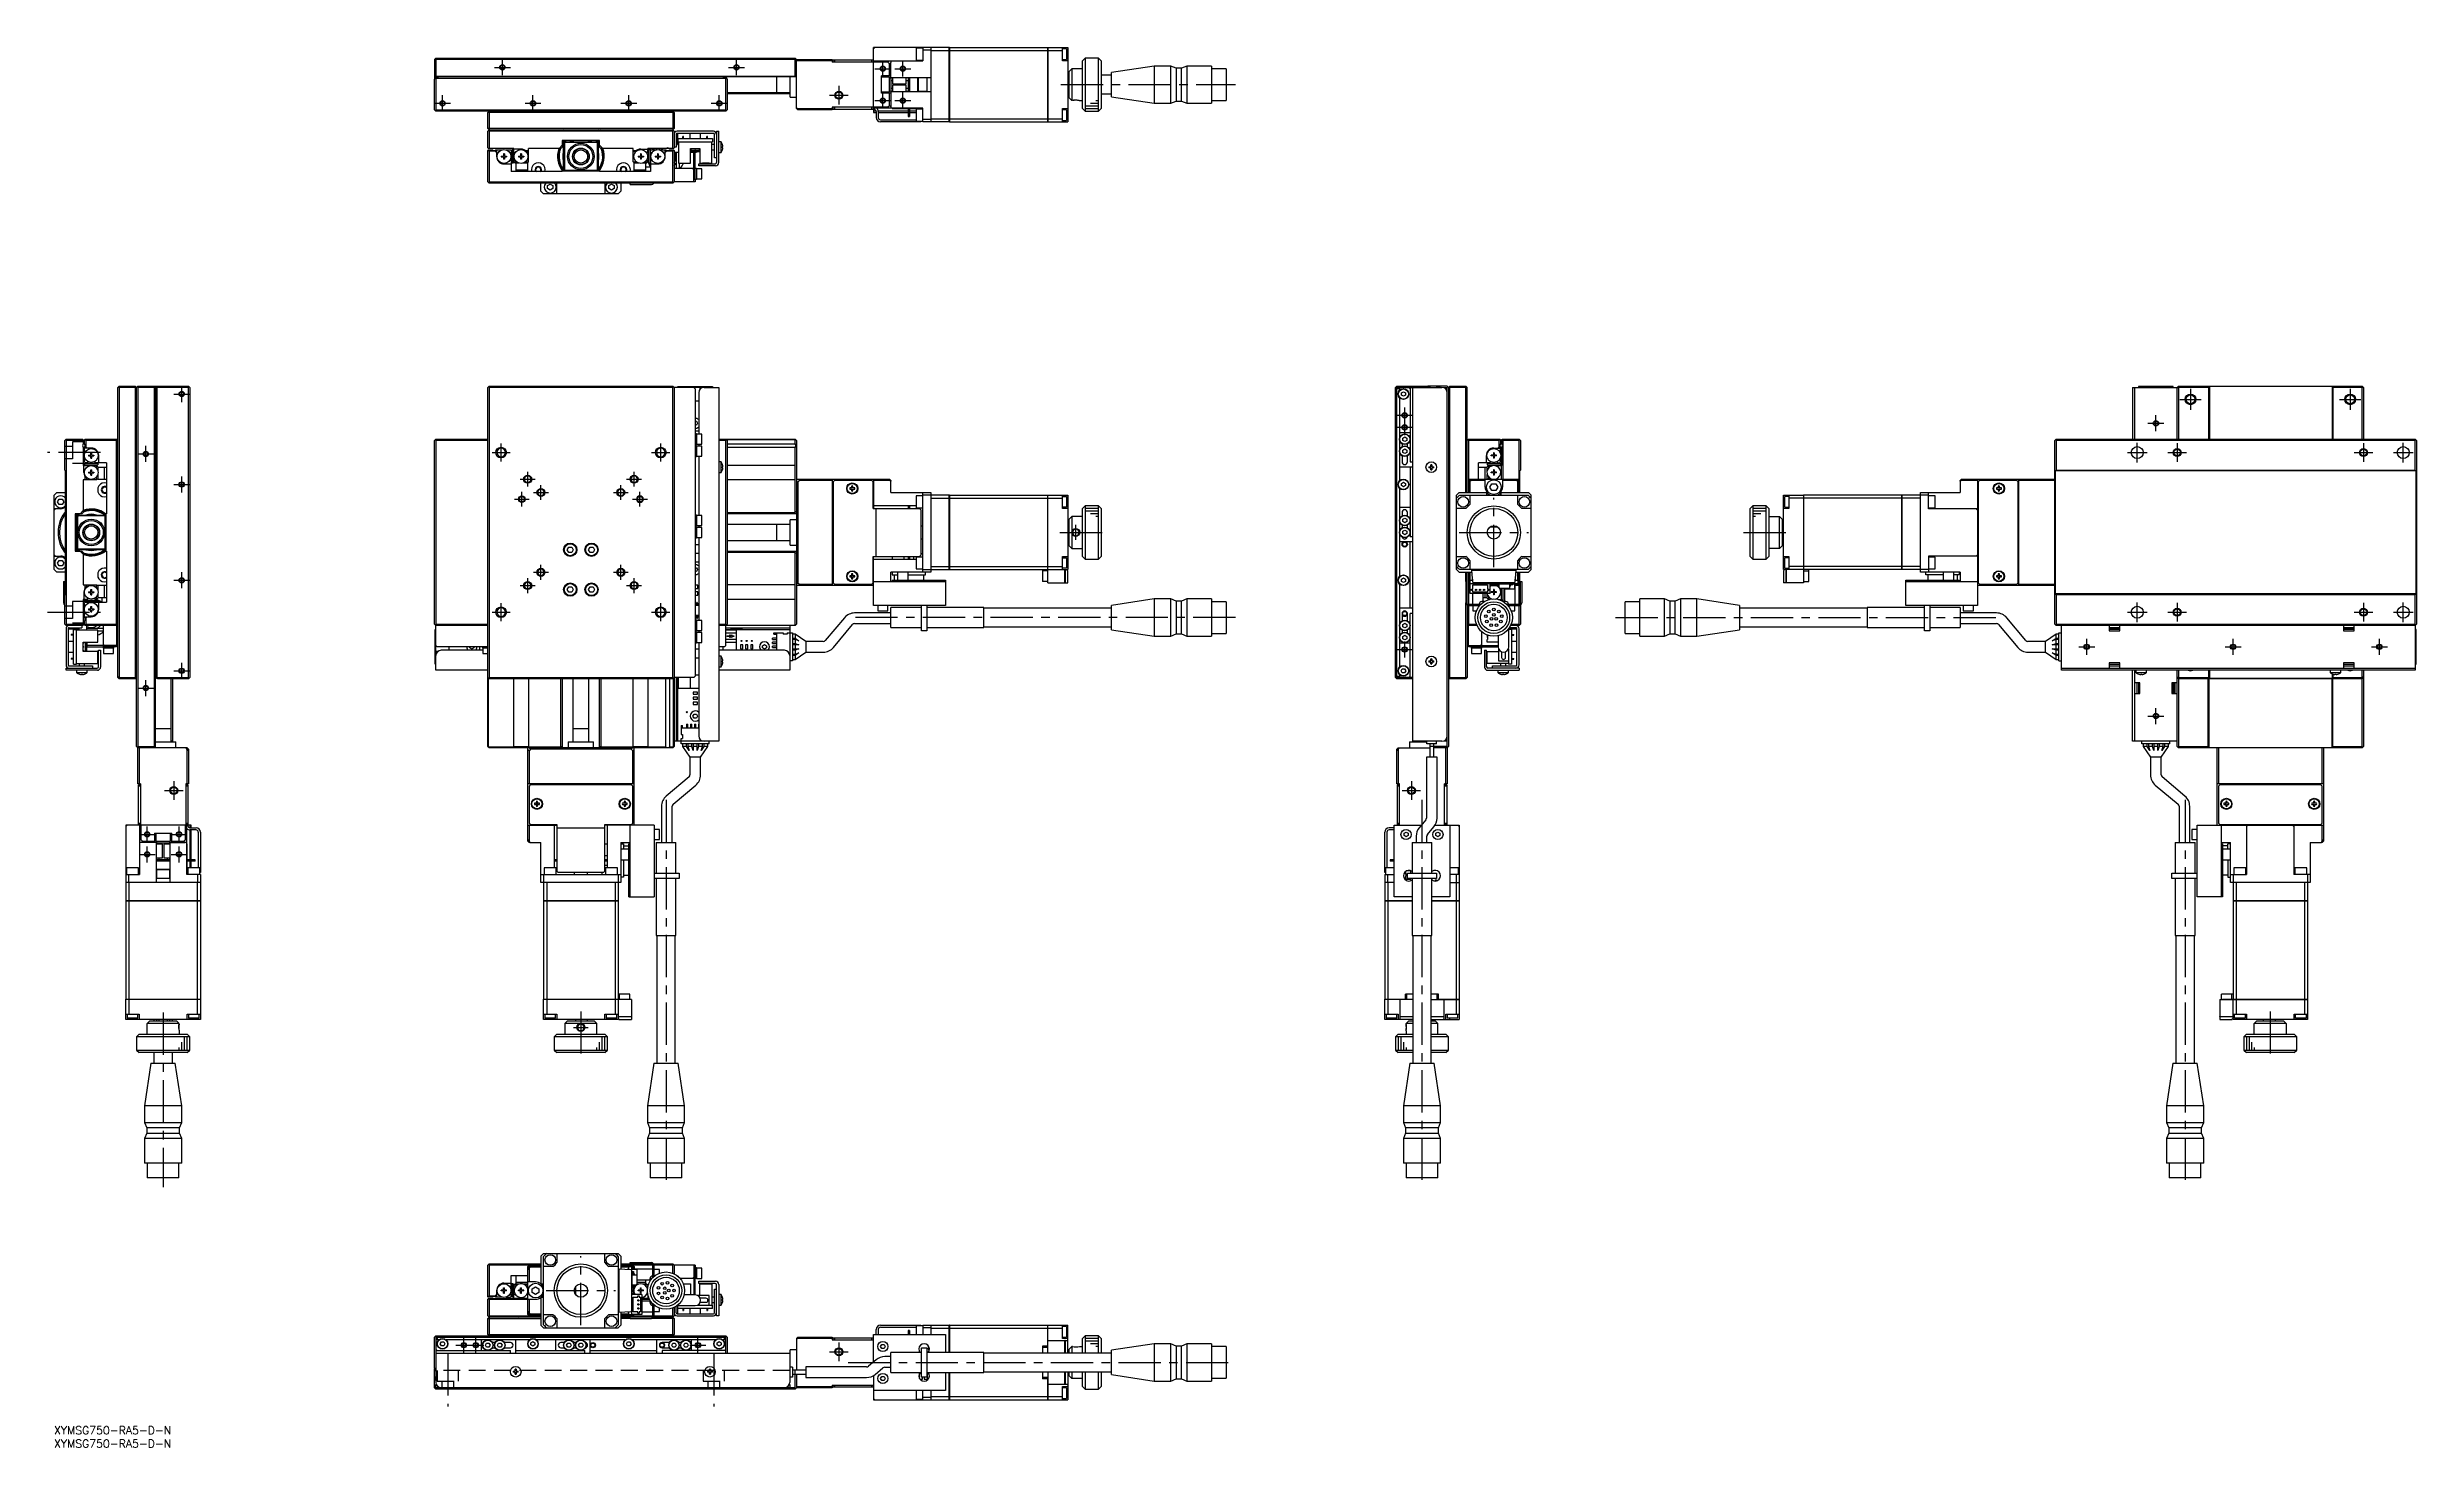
# Model space of a CAD drawing. Extents: x -2 to 888, y -8 to 518.
import ezdxf

# ---------------------------------------------------------------- set-up
doc = ezdxf.new("R2010")
doc.units = 0
doc.header["$LTSCALE"] = 0.5
doc.linetypes.add('CENTER', pattern=[50.8, 31.75, -6.35, 6.35, -6.35])
doc.linetypes.add('DASHED', pattern=[19.05, 12.7, -6.35])
for name, color, linetype in [('MSM_CENTER', 1, 'CENTER'), ('MSM_CONTINUOUS', 7, 'CONTINUOUS'), ('MSM_DASHED', 4, 'DASHED'), ('MSM_NARROW', 5, 'CONTINUOUS'), ('MSM_PART_NUMBER', 7, 'CONTINUOUS')]:
    doc.layers.add(name, color=color, linetype=linetype)
doc.styles.get("Standard").update_dxf_attribs({"font": 'txt.shx', "height": 1, "bigfont": 'bigfont.shx'})

# ---------------------------------------------------------------- blocks, each defined once
blk = doc.blocks.new('*U2')
at = {"layer": 'MSM_PART_NUMBER'}
blk.add_text('XYMSG750-RA5-D-N', height=3, dxfattribs=at).set_placement((0, -3))
blk = doc.blocks.new('*U3')
at = {"layer": 'MSM_PART_NUMBER'}
blk.add_text('XYMSG750-RA5-D-N', height=3, dxfattribs=at).set_placement((0, -8))

msp = doc.modelspace()

# ---------------------------------------------------------------- linework, layer by layer
at = {"layer": 'MSM_CENTER'}
for p, q in [((165.52, 510.67), (171.52, 510.67)), ((168.52, 507.67), (168.52, 513.67)), ((253.52, 510.67), (259.52, 510.67)), ((256.52, 507.67), (256.52, 513.67)), ((308.52, 510.17), (314.52, 510.17)), ((311.52, 507.17), (311.52, 513.17)), ((316.02, 510.17), (322.02, 510.17)), ((319.02, 507.17), (319.02, 513.17)), ((146.02, 494.17), (146.02, 500.17)), ((180.02, 494.17), (180.02, 500.17)), ((216.02, 494.17), (216.02, 500.17)), ((250.02, 494.17), (250.02, 500.17)), ((291.52, 500.17), (298.52, 500.17)), ((295.02, 503.67), (295.02, 496.67)), ((311.52, 495.17), (311.52, 501.17)), ((319.02, 495.17), (319.02, 501.17)), ((378.47, 504.17), (444.07, 504.17)), ((143.02, 497.17), (149.02, 497.17)), ((177.02, 497.17), (183.02, 497.17)), ((213.02, 497.17), (219.02, 497.17)), ((247.02, 497.17), (253.02, 497.17)), ((308.52, 498.17), (314.52, 498.17)), ((316.02, 498.17), (322.02, 498.17)), ((200.77, 473.6), (200.77, 473.6)), ((45, 387.91), (51, 387.91)), ((48, 384.91), (48, 390.91)), ((799, 385.91), (807, 385.91)), ((803, 389.91), (803, 381.91)), ((859, 385.91), (867, 385.91)), ((863, 389.91), (863, 381.91)), ((504.66, 379.91), (510.66, 379.91)), ((504.66, 375.41), (510.66, 375.41)), ((507.66, 372.41), (507.66, 382.91)), ((787, 376.91), (793, 376.91)), ((790, 373.91), (790, 379.91)), ((17.5, 365.91), (-2.5, 365.91)), ((31.5, 365.41), (37.5, 365.41)), ((34.5, 362.41), (34.5, 368.41)), ((164.62, 365.91), (171.42, 365.91)), ((168.02, 362.51), (168.02, 369.31)), ((224.62, 365.91), (231.42, 365.91)), ((228.02, 362.51), (228.02, 369.31)), ((779.3, 365.91), (786.7, 365.91)), ((783, 362.21), (783, 369.61)), ((794.5, 365.91), (801.5, 365.91)), ((798, 369.41), (798, 362.41)), ((864.5, 365.91), (871.5, 365.91)), ((868, 369.41), (868, 362.41)), ((879.3, 365.91), (886.7, 365.91)), ((883, 362.21), (883, 369.61)), ((48, 350.91), (48, 356.91)), ((178.02, 353.11), (178.02, 358.71)), ((218.02, 353.11), (218.02, 358.71)), ((45, 353.91), (51, 353.91)), ((173.02, 348.41), (178.62, 348.41)), ((175.22, 355.91), (180.82, 355.91)), ((175.82, 345.61), (175.82, 351.21)), ((180.22, 350.91), (185.82, 350.91)), ((183.02, 348.11), (183.02, 353.71)), ((210.22, 350.91), (215.82, 350.91)), ((213.02, 348.11), (213.02, 353.71)), ((215.22, 355.91), (220.82, 355.91)), ((217.42, 348.41), (223.02, 348.41)), ((220.22, 345.61), (220.22, 351.21)), ((541.16, 322.91), (541.16, 348.91)), ((17.56, 338.66), (17.56, 338.66)), ((384.02, 333.11), (384.02, 338.71)), ((378.02, 335.91), (396.02, 335.91)), ((528.16, 335.91), (554.16, 335.91)), ((635, 335.91), (653, 335.91)), ((48, 314.91), (48, 320.91)), ((180.22, 320.91), (185.82, 320.91)), ((183.02, 318.11), (183.02, 323.71)), ((210.22, 320.91), (215.82, 320.91)), ((213.02, 318.11), (213.02, 323.71)), ((45, 317.91), (51, 317.91)), ((175.22, 315.91), (180.82, 315.91)), ((178.02, 313.11), (178.02, 318.71)), ((215.22, 315.91), (220.82, 315.91)), ((218.02, 313.11), (218.02, 318.71)), ((-2.5, 305.91), (17.5, 305.91)), ((164.62, 305.91), (171.42, 305.91)), ((168.02, 302.51), (168.02, 309.31)), ((224.62, 305.91), (231.42, 305.91)), ((228.02, 302.51), (228.02, 309.31)), ((444.07, 303.91), (298.47, 303.91)), ((586.95, 303.91), (732.55, 303.91)), ((779.3, 305.91), (786.7, 305.91)), ((783, 302.21), (783, 309.61)), ((794.5, 305.91), (801.5, 305.91)), ((798, 309.41), (798, 302.41)), ((864.5, 305.91), (871.5, 305.91)), ((868, 309.41), (868, 302.41)), ((879.3, 305.91), (886.7, 305.91)), ((883, 302.21), (883, 309.61)), ((507.66, 288.91), (507.66, 294.91)), ((764, 289.91), (764, 295.91)), ((819, 289.91), (819, 295.91)), ((874, 289.91), (874, 295.91)), ((48, 280.91), (48, 286.91)), ((504.66, 291.91), (510.66, 291.91)), ((761, 292.91), (767, 292.91)), ((816, 292.91), (822, 292.91)), ((871, 292.91), (877, 292.91)), ((31.5, 277.41), (37.5, 277.41)), ((34.5, 274.41), (34.5, 280.41)), ((45, 283.91), (51, 283.91)), ((790, 263.91), (790, 269.91)), ((787, 266.91), (793, 266.91)), ((45, 242.41), (45, 235.41)), ((510.16, 242.41), (510.16, 235.41)), ((41.5, 238.91), (48.5, 238.91)), ((230.02, 235.46), (230.02, 89.86)), ((506.66, 238.91), (513.66, 238.91)), ((514.16, 235.46), (514.16, 89.86)), ((801, 235.46), (801, 89.86)), ((35, 219.41), (35, 225.41)), ((47, 219.41), (47, 225.41)), ((32, 222.41), (38, 222.41)), ((32, 214.91), (38, 214.91)), ((35, 211.91), (35, 217.91)), ((44, 222.41), (50, 222.41)), ((44, 214.91), (50, 214.91)), ((47, 211.91), (47, 217.91)), ((41, 155.46), (41, 89.86)), ((198.02, 155.91), (198.02, 137.91)), ((833, 155.91), (833, 137.91)), ((195.22, 149.91), (200.82, 149.91)), ((198.02, 38), (198.02, 64)), ((185.02, 51), (211.02, 51)), ((148.02, 27.5), (148.02, 7.5)), ((151.02, 30.5), (161.52, 30.5)), ((154.02, 27.5), (154.02, 33.5)), ((158.52, 27.5), (158.52, 33.5)), ((239.02, 30.5), (245.02, 30.5)), ((242.02, 27.5), (242.02, 33.5)), ((248.02, 27.5), (248.02, 7.5)), ((291.52, 28), (298.52, 28)), ((295.02, 31.5), (295.02, 24.5)), ((298.47, 24), (444.07, 24))]:
    msp.add_line(p, q, dxfattribs=at)
at = {"layer": 'MSM_CONTINUOUS'}
for p, q in [((308.02, 517.67), (308.52, 518.17)), ((336.47, 518.17), (308.02, 518.17)), ((308.02, 495.67), (308.02, 518.17)), ((324.02, 517.92), (324.02, 513.42)), ((326.52, 517.92), (324.02, 517.92)), ((326.52, 518.17), (326.52, 513.07)), ((329.52, 517.17), (326.52, 517.17)), ((329.52, 518.17), (329.52, 490.17)), ((329.52, 517.01), (336.47, 517.01)), ((336.47, 490.17), (336.47, 518.17)), ((336.52, 518.16), (336.47, 518.16)), ((336.52, 517.01), (336.47, 517.01)), ((336.52, 518.17), (373.47, 518.17)), ((336.52, 518.17), (336.52, 490.17)), ((336.52, 517.01), (373.47, 517.01)), ((373.47, 490.17), (373.47, 518.17)), ((373.52, 518.16), (373.47, 518.16)), ((373.52, 517.01), (373.47, 517.01)), ((373.52, 518.17), (381.02, 518.17)), ((373.52, 518.17), (373.52, 490.17)), ((373.52, 517.01), (379.02, 517.01)), ((379.02, 513.17), (379.02, 518.17)), ((380.52, 517.67), (379.02, 517.67)), ((380.52, 517.67), (380.52, 513.67)), ((381.02, 518.17), (381.02, 490.17)), ((143.02, 513.67), (143.52, 514.17)), ((143.02, 513.67), (143.02, 506.47)), ((143.27, 513.92), (143.52, 513.67)), ((143.52, 514.17), (278.52, 514.17)), ((278.52, 513.67), (143.52, 513.67)), ((143.52, 513.67), (143.52, 507.37)), ((279.02, 513.67), (278.52, 514.17)), ((278.52, 513.67), (278.77, 513.92)), ((278.52, 507.37), (278.52, 513.67)), ((279.02, 513.67), (292.52, 513.67)), ((279.02, 495.17), (279.02, 513.67)), ((292.52, 513.17), (279.02, 513.17)), ((292.52, 513.67), (292.52, 512.67)), ((308.02, 512.67), (292.52, 512.67)), ((292.82, 512.67), (292.82, 513.47)), ((292.82, 513.47), (307.82, 513.47)), ((293.32, 513.47), (293.32, 512.67)), ((307.32, 512.67), (307.32, 513.47)), ((307.82, 513.47), (307.82, 512.67)), ((308.02, 513.07), (314.52, 513.07)), ((313.41, 512.57), (308.02, 512.57)), ((313.41, 512.57), (313.91, 513.07)), ((314.02, 511.95), (313.41, 512.57)), ((314.52, 512.45), (314.02, 511.95)), ((314.02, 507.42), (314.02, 511.95)), ((314.52, 513.07), (314.52, 512.45)), ((314.52, 513.07), (326.52, 513.07)), ((314.52, 506.66), (314.52, 512.45)), ((324.02, 513.42), (326.52, 513.42)), ((379.02, 513.67), (380.52, 513.67)), ((381.02, 513.17), (379.02, 513.17)), ((381.02, 514.67), (380.52, 514.67)), ((381.52, 507.67), (381.02, 507.67)), ((381.52, 509.17), (382.52, 510.17)), ((381.52, 499.17), (381.52, 509.17)), ((382.52, 510.17), (382.52, 498.17)), ((386.52, 510.17), (382.52, 510.17)), ((387.52, 514.17), (386.52, 513.17)), ((386.52, 495.17), (386.52, 513.17)), ((387.52, 514.17), (387.52, 494.17)), ((392.52, 514.17), (387.52, 514.17)), ((392.52, 494.17), (392.52, 514.17)), ((393.52, 513.17), (392.52, 514.17)), ((393.52, 513.17), (393.52, 495.17)), ((397.52, 507.67), (393.52, 507.67)), ((413.52, 511.17), (397.52, 508.74)), ((397.52, 499.6), (397.52, 508.74)), ((413.52, 511.17), (413.52, 497.17)), ((419.72, 511.17), (413.52, 511.17)), ((419.72, 497.17), (419.72, 511.17)), ((421.72, 510.32), (419.72, 511.17)), ((421.72, 510.32), (421.72, 498.02)), ((423.72, 510.32), (421.72, 510.32)), ((425.72, 511.17), (423.72, 510.32)), ((423.72, 498.02), (423.72, 510.32)), ((425.72, 511.17), (425.72, 497.17)), ((435.02, 511.17), (425.72, 511.17)), ((435.02, 511.17), (435.02, 497.17)), ((440.52, 510.12), (435.02, 510.12)), ((440.52, 510.12), (440.52, 498.22)), ((278.62, 507.17), (143.02, 507.17)), ((144.42, 506.97), (143.02, 506.97)), ((143.42, 506.57), (143.02, 506.17)), ((143.12, 506.37), (143.02, 506.47)), ((143.02, 494.67), (143.02, 506.17)), ((143.12, 506.27), (143.12, 506.47)), ((143.52, 507.37), (143.32, 507.17)), ((144.12, 506.77), (143.42, 506.77)), ((143.52, 506.67), (143.42, 506.57)), ((143.52, 506.47), (143.42, 506.57)), ((143.52, 507.37), (278.52, 507.37)), ((143.52, 506.67), (252.52, 506.67)), ((143.52, 506.47), (143.52, 494.67)), ((252.52, 506.47), (143.52, 506.47)), ((144.42, 506.67), (144.42, 506.97)), ((251.62, 506.67), (251.62, 507.07)), ((278.52, 507.07), (251.62, 507.07)), ((252.62, 506.77), (251.92, 506.77)), ((252.62, 506.57), (252.52, 506.67)), ((252.62, 506.57), (252.52, 506.47)), ((252.52, 494.67), (252.52, 506.47)), ((253.02, 506.17), (252.62, 506.57)), ((252.92, 506.47), (252.92, 506.27)), ((253.02, 506.17), (253.02, 494.67)), ((253.02, 501.17), (276.72, 501.17)), ((276.52, 500.67), (253.02, 500.67)), ((271.72, 501.17), (271.72, 507.07)), ((276.52, 501.17), (276.52, 500.67)), ((276.72, 499.42), (276.72, 507.07)), ((276.72, 499.42), (279.02, 499.42)), ((278.67, 507.22), (278.52, 507.37)), ((278.52, 507.07), (278.67, 507.22)), ((278.67, 507.22), (279.02, 507.57)), ((314.52, 507.42), (311.02, 507.42)), ((311.02, 500.92), (311.02, 507.42)), ((314.02, 506.92), (311.02, 506.92)), ((311.02, 501.42), (314.02, 501.42)), ((314.52, 500.92), (311.02, 500.92)), ((314.02, 501.42), (314.02, 506.92)), ((314.52, 506.66), (314.02, 506.45)), ((314.02, 501.89), (314.52, 501.68)), ((314.02, 496.38), (314.02, 500.92)), ((329.52, 506.77), (314.52, 506.77)), ((314.52, 501.68), (314.52, 495.88)), ((314.52, 501.57), (329.52, 501.57)), ((314.62, 501.57), (314.62, 506.77)), ((315.12, 506.67), (314.62, 506.67)), ((314.62, 505.67), (315.12, 505.67)), ((315.12, 502.67), (314.62, 502.67)), ((314.62, 501.67), (315.12, 501.67)), ((315.02, 506.77), (315.02, 506.67)), ((315.02, 501.67), (315.02, 501.57)), ((315.12, 506.77), (315.12, 504.42)), ((315.12, 504.42), (320.32, 504.42)), ((315.12, 503.92), (315.12, 501.57)), ((320.32, 503.92), (315.12, 503.92)), ((320.32, 504.42), (320.32, 506.77)), ((321.02, 506.67), (320.32, 506.67)), ((320.32, 505.67), (321.02, 505.67)), ((320.32, 501.57), (320.32, 503.92)), ((321.02, 502.67), (320.32, 502.67)), ((320.32, 501.67), (321.02, 501.67)), ((321.02, 506.77), (321.02, 501.57)), ((321.52, 506.77), (321.52, 501.57)), ((324.62, 501.57), (324.62, 506.77)), ((324.82, 506.77), (324.82, 501.57)), ((328.02, 506.67), (324.82, 506.67)), ((324.82, 501.67), (328.02, 501.67)), ((328.02, 506.77), (328.02, 501.57)), ((381.52, 506.67), (381.02, 506.67)), ((381.02, 505.67), (381.52, 505.67)), ((381.52, 502.67), (381.02, 502.67)), ((381.02, 501.67), (381.52, 501.67)), ((381.02, 500.67), (381.52, 500.67)), ((382.52, 498.17), (381.52, 499.17)), ((393.52, 500.67), (397.52, 500.67)), ((397.52, 499.6), (413.52, 497.17)), ((143.02, 494.67), (143.52, 494.17)), ((143.27, 494.42), (143.52, 494.67)), ((143.52, 494.67), (252.52, 494.67)), ((252.52, 494.17), (143.52, 494.17)), ((163.02, 493.67), (163.52, 494.17)), ((233.02, 493.67), (163.02, 493.67)), ((163.02, 487.67), (163.02, 493.67)), ((163.52, 493.67), (163.73, 494.17)), ((163.52, 493.67), (163.52, 487.17)), ((174.82, 493.87), (174.52, 494.17)), ((174.82, 493.87), (220.92, 493.87)), ((221.22, 494.17), (220.92, 493.87)), ((232.32, 494.17), (232.52, 493.67)), ((233.02, 493.67), (232.52, 494.17)), ((232.52, 493.67), (232.52, 487.17)), ((233.02, 493.67), (233.02, 487.67)), ((252.52, 494.67), (252.77, 494.42)), ((252.52, 494.17), (253.02, 494.67)), ((279.02, 495.47), (279.64, 495.17)), ((279.52, 494.67), (279.02, 495.17)), ((292.52, 494.67), (279.52, 494.67)), ((279.64, 495.17), (292.52, 495.17)), ((279.64, 495.17), (280.14, 494.67)), ((308.02, 495.67), (292.52, 495.67)), ((292.52, 495.67), (292.52, 494.67)), ((292.82, 494.87), (292.82, 495.67)), ((308.22, 494.87), (292.82, 494.87)), ((293.32, 495.67), (293.32, 494.87)), ((307.32, 494.87), (307.32, 495.67)), ((307.82, 495.67), (307.82, 494.87)), ((308.02, 495.77), (313.41, 495.77)), ((308.02, 495.27), (308.02, 495.67)), ((326.52, 495.27), (308.02, 495.27)), ((308.02, 494.87), (308.02, 493.67)), ((309.02, 494.17), (308.02, 494.17)), ((308.02, 493.67), (309.02, 493.67)), ((309.02, 494.07), (309.02, 491.77)), ((321.02, 494.17), (309.82, 494.17)), ((309.82, 494.07), (309.82, 491.77)), ((309.82, 493.67), (321.02, 493.67)), ((310.62, 490.97), (324.02, 490.97)), ((325.82, 490.17), (310.62, 490.17)), ((313.41, 495.77), (314.02, 496.38)), ((313.91, 495.27), (313.41, 495.77)), ((314.02, 496.38), (314.52, 495.88)), ((314.52, 495.88), (314.52, 495.27)), ((315.02, 495.27), (315.02, 495.17)), ((315.02, 495.17), (321.02, 495.17)), ((321.02, 495.27), (321.02, 492.17)), ((321.02, 492.17), (321.52, 492.17)), ((321.52, 495.27), (321.52, 492.17)), ((321.52, 495.17), (326.52, 495.17)), ((324.02, 494.17), (321.52, 494.17)), ((321.52, 493.67), (324.02, 493.67)), ((324.02, 494.92), (324.02, 490.42)), ((326.52, 494.92), (324.02, 494.92)), ((324.02, 490.42), (326.52, 490.42)), ((325.32, 490.17), (325.32, 490.42)), ((325.82, 490.42), (325.82, 490.17)), ((326.52, 490.17), (326.52, 495.27)), ((326.52, 491.17), (329.52, 491.17)), ((336.47, 490.17), (326.52, 490.17)), ((329.52, 491.32), (336.47, 491.32)), ((336.52, 491.33), (336.47, 491.33)), ((336.52, 490.18), (336.47, 490.18)), ((336.52, 491.32), (373.47, 491.32)), ((336.52, 490.17), (373.47, 490.17)), ((373.52, 491.33), (373.47, 491.33)), ((373.52, 490.18), (373.47, 490.18)), ((373.52, 491.32), (379.02, 491.32)), ((373.52, 490.17), (381.02, 490.17)), ((379.02, 495.17), (381.02, 495.17)), ((379.02, 490.17), (379.02, 495.17)), ((380.52, 494.67), (379.02, 494.67)), ((379.02, 490.67), (380.52, 490.67)), ((380.52, 494.67), (380.52, 490.67)), ((381.02, 493.67), (380.52, 493.67)), ((385.52, 498.17), (386.52, 498.17)), ((386.52, 495.17), (387.52, 494.17)), ((387.52, 494.17), (392.52, 494.17)), ((392.52, 494.17), (393.52, 495.17)), ((413.52, 497.17), (419.72, 497.17)), ((419.72, 497.17), (421.72, 498.02)), ((421.72, 498.02), (423.72, 498.02)), ((423.72, 498.02), (425.72, 497.17)), ((425.72, 497.17), (435.02, 497.17)), ((435.02, 498.22), (440.52, 498.22)), ((163.02, 487.67), (163.52, 487.17)), ((233.02, 487.67), (163.02, 487.67)), ((163.02, 486.67), (163.52, 487.17)), ((163.02, 480.37), (163.02, 486.67)), ((163.27, 486.92), (163.52, 486.67)), ((163.52, 487.17), (232.52, 487.17)), ((163.52, 486.67), (163.52, 480.17)), ((232.52, 486.67), (163.52, 486.67)), ((174.92, 486.87), (174.62, 487.17)), ((174.92, 486.87), (221.12, 486.87)), ((183.02, 486.87), (183.02, 487.17)), ((189.82, 480.17), (191.02, 481.37)), ((205.02, 483.17), (191.02, 483.17)), ((191.02, 483.17), (191.02, 480.67)), ((191.52, 481.87), (191.82, 482.17)), ((191.52, 472.47), (191.52, 481.87)), ((192.02, 482.37), (191.82, 482.17)), ((191.82, 482.17), (191.82, 472.17)), ((192.02, 482.37), (192.32, 482.67)), ((204.02, 482.37), (192.02, 482.37)), ((192.32, 482.67), (203.72, 482.67)), ((203.72, 482.67), (204.02, 482.37)), ((204.22, 482.17), (204.02, 482.37)), ((204.22, 472.17), (204.22, 482.17)), ((204.22, 482.17), (204.52, 481.87)), ((204.52, 481.87), (204.52, 472.47)), ((205.02, 480.67), (205.02, 483.17)), ((205.02, 481.37), (206.23, 480.17)), ((213.02, 487.17), (213.02, 486.87)), ((221.42, 487.17), (221.12, 486.87)), ((233.02, 487.67), (232.52, 487.17)), ((232.52, 487.17), (233.02, 486.67)), ((232.52, 486.67), (232.77, 486.92)), ((232.52, 480.17), (232.52, 486.67)), ((233.02, 486.67), (233.02, 480.37)), ((233.82, 485.47), (233.82, 480.67)), ((233.82, 481.67), (234.32, 481.67)), ((234.32, 485.67), (233.88, 485.67)), ((247.82, 486.67), (234.22, 486.67)), ((247.82, 485.87), (234.22, 485.87)), ((234.32, 485.67), (234.32, 481.67)), ((234.52, 482.82), (234.32, 482.82)), ((234.52, 483.87), (234.52, 482.67)), ((234.52, 483.87), (247.52, 483.87)), ((234.52, 482.67), (247.52, 482.67)), ((234.77, 482.67), (234.77, 474.67)), ((236.65, 484.67), (236.4, 484.67)), ((236.4, 483.87), (236.4, 484.67)), ((236.65, 483.87), (236.65, 484.67)), ((239.02, 485.87), (239.02, 483.87)), ((243.02, 483.87), (243.02, 485.87)), ((245.65, 484.67), (245.4, 484.67)), ((245.4, 483.87), (245.4, 484.67)), ((245.65, 483.87), (245.65, 484.67)), ((247.27, 474.67), (247.27, 482.67)), ((248.22, 481.67), (247.27, 481.67)), ((247.52, 483.87), (247.52, 482.67)), ((248.22, 476.67), (248.22, 485.47)), ((249.02, 486.67), (249.82, 486.67)), ((249.02, 486.67), (249.02, 474.97)), ((249.82, 474.87), (249.82, 486.67)), ((250.72, 482.67), (249.82, 482.67)), ((250.72, 478.67), (250.72, 482.67)), ((251.28, 481.6), (251.28, 481.62)), ((163.22, 480.17), (163.02, 480.37)), ((163.12, 479.57), (163.02, 479.47)), ((163.02, 467.67), (163.02, 479.47)), ((163.12, 479.57), (163.22, 479.67)), ((163.52, 479.17), (163.12, 479.57)), ((172.82, 480.17), (163.22, 480.17)), ((163.22, 479.67), (164.76, 479.67)), ((163.52, 479.17), (163.52, 467.67)), ((165.82, 479.17), (163.52, 479.17)), ((166.32, 479.52), (165.82, 479.17)), ((165.82, 479.17), (166.32, 478.67)), ((166.09, 479.67), (168.41, 479.67)), ((166.32, 479.67), (166.32, 477.17)), ((168.12, 477.31), (168.92, 477.31)), ((168.12, 477.31), (168.12, 477.02)), ((168.12, 477.02), (168.92, 477.02)), ((168.65, 477.31), (168.65, 477.02)), ((168.98, 478.17), (168.98, 477.37)), ((169.27, 478.17), (168.98, 478.17)), ((168.98, 477.64), (169.27, 477.64)), ((168.98, 476.96), (168.98, 476.17)), ((168.98, 476.7), (169.27, 476.7)), ((169.27, 476.17), (168.98, 476.17)), ((169.12, 474.37), (171.82, 474.37)), ((169.27, 478.17), (169.27, 477.37)), ((169.27, 476.96), (169.27, 476.17)), ((169.33, 477.31), (170.12, 477.31)), ((169.33, 477.02), (170.12, 477.02)), ((169.59, 477.02), (169.59, 477.31)), ((169.84, 479.67), (171.52, 479.67)), ((170.12, 477.31), (170.12, 477.02)), ((171.82, 479.37), (171.52, 479.67)), ((171.56, 478.57), (171.82, 478.72)), ((171.82, 475.62), (171.56, 475.77)), ((171.82, 479.37), (171.82, 478.72)), ((171.82, 475.62), (171.82, 471.47)), ((172.02, 479.67), (172.02, 474.67)), ((172.62, 479.67), (172.02, 479.67)), ((172.62, 474.67), (172.02, 474.67)), ((172.62, 479.67), (172.62, 474.67)), ((172.82, 478.71), (172.82, 480.17)), ((175.52, 479.97), (172.82, 479.97)), ((172.82, 478.71), (173.2, 478.49)), ((172.96, 475.7), (172.82, 475.62)), ((172.82, 475.17), (172.82, 475.62)), ((172.82, 475.17), (173.32, 474.67)), ((172.82, 475.17), (173.86, 475.17)), ((174.81, 474.67), (173.32, 474.67)), ((173.57, 474.67), (173.57, 471.47)), ((173.57, 472.17), (178.07, 472.17)), ((174.52, 477.31), (174.52, 477.02)), ((174.52, 477.31), (175.32, 477.31)), ((174.52, 477.02), (175.32, 477.02)), ((175.05, 477.31), (175.05, 477.02)), ((175.67, 478.17), (175.38, 478.17)), ((175.38, 478.17), (175.38, 477.37)), ((175.38, 477.64), (175.67, 477.64)), ((175.38, 476.96), (175.38, 476.17)), ((175.38, 476.7), (175.67, 476.7)), ((175.67, 476.17), (175.38, 476.17)), ((175.67, 478.17), (175.67, 477.37)), ((175.67, 476.96), (175.67, 476.17)), ((175.73, 477.31), (176.52, 477.31)), ((175.73, 477.02), (176.52, 477.02)), ((175.99, 477.02), (175.99, 477.31)), ((178.07, 474.67), (176.24, 474.67)), ((176.52, 477.31), (176.52, 477.02)), ((177.12, 479.47), (178.32, 479.47)), ((177.19, 475.17), (178.32, 475.17)), ((178.32, 478.97), (177.67, 478.97)), ((177.82, 474.67), (178.32, 475.17)), ((178.02, 474.67), (178.02, 474.87)), ((178.07, 471.47), (178.07, 474.67)), ((190.52, 480.17), (178.32, 480.17)), ((178.32, 475.17), (178.32, 480.17)), ((191.02, 480.67), (190.52, 480.17)), ((191.82, 472.17), (191.52, 472.47)), ((191.82, 472.17), (192.02, 471.97)), ((192.02, 471.97), (204.02, 471.97)), ((192.32, 471.67), (192.02, 471.97)), ((194.86, 473.97), (195.05, 473.97)), ((195.27, 473.74), (195.05, 473.97)), ((195.27, 473.74), (195.11, 473.74)), ((195.27, 473.6), (195.27, 473.74)), ((201, 473.97), (200.77, 473.74)), ((200.94, 473.74), (200.77, 473.74)), ((200.77, 473.74), (200.77, 473.6)), ((200.77, 473.6), (200.77, 473.6)), ((201, 473.97), (201.19, 473.97)), ((204.02, 471.97), (203.72, 471.67)), ((204.02, 471.97), (204.22, 472.17)), ((204.52, 472.47), (204.22, 472.17)), ((205.52, 480.17), (205.02, 480.67)), ((217.72, 480.17), (205.52, 480.17)), ((217.72, 475.17), (217.72, 480.17)), ((217.72, 479.47), (218.93, 479.47)), ((218.38, 478.97), (217.72, 478.97)), ((217.72, 475.17), (218.86, 475.17)), ((217.72, 475.17), (218.22, 474.67)), ((219.81, 474.67), (217.97, 474.67)), ((217.97, 474.67), (217.97, 471.47)), ((217.97, 472.17), (222.47, 472.17)), ((218.02, 474.67), (218.02, 474.87)), ((219.52, 477.31), (219.52, 477.02)), ((219.52, 477.31), (220.32, 477.31)), ((219.52, 477.02), (220.32, 477.02)), ((220.05, 477.31), (220.05, 477.02)), ((220.38, 478.17), (220.38, 477.37)), ((220.67, 478.17), (220.38, 478.17)), ((220.38, 477.64), (220.67, 477.64)), ((220.38, 476.96), (220.38, 476.17)), ((220.38, 476.7), (220.67, 476.7)), ((220.67, 476.17), (220.38, 476.17)), ((220.52, 479.97), (223.22, 479.97)), ((220.67, 478.17), (220.67, 477.37)), ((220.67, 476.96), (220.67, 476.17)), ((220.73, 477.31), (221.52, 477.31)), ((220.73, 477.02), (221.52, 477.02)), ((220.99, 477.02), (220.99, 477.31)), ((222.72, 474.67), (221.24, 474.67)), ((221.52, 477.31), (221.52, 477.02)), ((222.19, 475.17), (223.22, 475.17)), ((222.47, 471.47), (222.47, 474.67)), ((224.22, 473.17), (222.47, 473.17)), ((222.72, 474.67), (223.22, 475.17)), ((223.22, 478.71), (222.85, 478.49)), ((223.09, 475.7), (223.22, 475.62)), ((232.82, 480.17), (223.22, 480.17)), ((223.22, 478.71), (223.22, 480.17)), ((223.22, 475.17), (223.22, 475.62)), ((223.42, 479.67), (223.42, 474.67)), ((224.02, 479.67), (223.42, 479.67)), ((224.02, 474.67), (223.42, 474.67)), ((224.02, 480.17), (224.02, 473.17)), ((224.52, 479.67), (224.22, 479.37)), ((224.22, 478.72), (224.22, 479.37)), ((224.48, 478.57), (224.22, 478.72)), ((224.22, 475.62), (224.48, 475.77)), ((224.22, 475.62), (224.22, 471.47)), ((224.22, 474.37), (226.92, 474.37)), ((224.52, 479.67), (226.21, 479.67)), ((225.02, 479.67), (225.02, 480.17)), ((225.52, 479.67), (225.52, 480.17)), ((225.92, 477.31), (226.72, 477.31)), ((225.92, 477.31), (225.92, 477.02)), ((225.92, 477.02), (226.72, 477.02)), ((226.45, 477.31), (226.45, 477.02)), ((226.78, 478.17), (226.78, 477.37)), ((227.07, 478.17), (226.78, 478.17)), ((226.78, 477.64), (227.07, 477.64)), ((226.78, 476.96), (226.78, 476.17)), ((226.78, 476.7), (227.07, 476.7)), ((227.07, 476.17), (226.78, 476.17)), ((227.07, 478.17), (227.07, 477.37)), ((227.07, 476.96), (227.07, 476.17)), ((227.13, 477.31), (227.92, 477.31)), ((227.13, 477.02), (227.92, 477.02)), ((227.39, 477.02), (227.39, 477.31)), ((227.64, 479.67), (229.96, 479.67)), ((227.92, 477.31), (227.92, 477.02)), ((228.3, 480.11), (228.3, 479.67)), ((229.72, 477.17), (229.72, 479.67)), ((230.22, 479.17), (229.72, 479.52)), ((229.72, 478.67), (230.22, 479.17)), ((232.52, 479.17), (230.22, 479.17)), ((231.29, 479.67), (232.82, 479.67)), ((232.92, 479.57), (232.52, 479.17)), ((232.52, 467.67), (232.52, 479.17)), ((233.02, 480.37), (232.82, 480.17)), ((232.82, 479.67), (232.92, 479.57)), ((233.02, 479.47), (232.92, 479.57)), ((233.82, 480.67), (233.02, 480.67)), ((233.02, 479.47), (233.02, 467.67)), ((233.02, 478.82), (234.77, 478.82)), ((241.52, 472.67), (233.02, 472.67)), ((234.02, 472.67), (234.02, 478.82)), ((234.77, 474.67), (239.27, 474.67)), ((235.02, 474.67), (235.02, 472.67)), ((239.27, 474.67), (239.27, 480.17)), ((239.27, 480.17), (242.77, 480.17)), ((242.77, 479.47), (239.27, 479.47)), ((242.77, 478.97), (239.27, 478.97)), ((239.27, 478.82), (241.02, 478.82)), ((240.02, 472.67), (240.52, 472.17)), ((240.52, 478.67), (241.02, 478.67)), ((240.52, 467.67), (240.52, 478.67)), ((241.02, 468.67), (241.02, 478.67)), ((241.52, 472.67), (241.52, 468.67)), ((243.52, 472.57), (241.52, 472.57)), ((242.32, 473.67), (242.32, 474.47)), ((242.32, 474.47), (248.52, 474.47)), ((248.62, 473.67), (242.32, 473.67)), ((242.77, 480.17), (242.77, 474.67)), ((242.77, 474.67), (243.77, 474.67)), ((243.52, 468.77), (243.52, 472.57)), ((243.77, 474.67), (243.77, 474.77)), ((243.77, 474.77), (246.27, 474.77)), ((244.57, 474.77), (244.57, 474.67)), ((244.57, 474.67), (245.47, 474.67)), ((244.95, 474.77), (244.95, 474.67)), ((245.1, 474.77), (245.1, 474.67)), ((245.47, 474.77), (245.47, 474.67)), ((246.27, 474.67), (246.27, 474.77)), ((246.27, 474.67), (247.27, 474.67)), ((247.27, 479.67), (248.22, 479.67)), ((249.02, 476.67), (248.22, 476.67)), ((249.82, 478.67), (250.72, 478.67)), ((251.28, 480.87), (251.41, 480.87)), ((251.28, 480.47), (251.28, 480.87)), ((251.41, 480.47), (251.28, 480.47)), ((251.28, 479.72), (251.28, 479.74)), ((163.02, 467.67), (163.52, 467.17)), ((163.27, 467.42), (163.52, 467.67)), ((163.52, 467.67), (232.52, 467.67)), ((232.52, 467.17), (163.52, 467.17)), ((191.02, 471.47), (171.82, 471.47)), ((183.02, 464.17), (183.02, 467.17)), ((183.02, 464.17), (184.02, 463.17)), ((189.02, 463.17), (184.02, 463.17)), ((185.52, 466.24), (186.52, 466.82)), ((185.52, 465.09), (185.52, 466.24)), ((186.52, 464.51), (185.52, 465.09)), ((186.52, 466.82), (187.52, 466.24)), ((187.52, 465.09), (186.52, 464.51)), ((187.52, 466.24), (187.52, 465.09)), ((189.02, 463.17), (189.02, 467.17)), ((207.02, 463.17), (189.02, 463.17)), ((191.02, 471.47), (191.02, 471.67)), ((205.02, 471.67), (191.02, 471.67)), ((205.02, 471.47), (205.02, 471.67)), ((224.22, 471.47), (205.02, 471.47)), ((207.02, 467.17), (207.02, 463.17)), ((212.02, 463.17), (207.02, 463.17)), ((208.52, 466.24), (209.52, 466.82)), ((208.52, 465.09), (208.52, 466.24)), ((209.52, 464.51), (208.52, 465.09)), ((209.52, 466.82), (210.52, 466.24)), ((210.52, 465.09), (209.52, 464.51)), ((210.52, 466.24), (210.52, 465.09)), ((212.02, 463.17), (213.02, 464.17)), ((213.02, 467.17), (213.02, 464.17)), ((216.52, 466.67), (216.52, 467.17)), ((216.52, 466.67), (224.52, 466.67)), ((233.02, 467.67), (232.52, 467.17)), ((232.52, 467.67), (232.77, 467.42)), ((241.02, 467.67), (233.02, 467.67)), ((240.52, 468.67), (241.52, 468.67)), ((241.02, 468.67), (241.02, 467.67)), ((241.52, 468.77), (243.52, 468.77)), ((24.5, 390.91), (24, 390.41)), ((24.5, 390.41), (24, 390.2)), ((24, 281.41), (24, 390.41)), ((24.5, 390.91), (24.5, 280.91)), ((24.5, 390.91), (30.5, 390.91)), ((31, 390.41), (24.5, 390.41)), ((30.5, 390.91), (30.5, 280.91)), ((30.5, 390.91), (31, 390.41)), ((31.5, 390.91), (31, 390.41)), ((31, 255.41), (31, 390.41)), ((31.5, 390.41), (31.25, 390.66)), ((31.5, 390.91), (38.7, 390.91)), ((37.8, 390.41), (31.5, 390.41)), ((31.5, 390.41), (31.5, 255.41)), ((38, 390.61), (37.8, 390.41)), ((37.8, 255.41), (37.8, 390.41)), ((38, 390.91), (38, 255.31)), ((38.2, 389.51), (38.2, 390.91)), ((38.5, 389.51), (38.2, 389.51)), ((38.4, 390.51), (38.4, 389.81)), ((38.6, 390.51), (38.5, 390.41)), ((38.5, 281.41), (38.5, 390.41)), ((39, 390.91), (38.6, 390.51)), ((38.6, 390.51), (38.7, 390.41)), ((38.7, 390.91), (38.8, 390.81)), ((38.7, 390.81), (38.9, 390.81)), ((50.5, 390.41), (38.7, 390.41)), ((38.7, 390.41), (38.7, 281.41)), ((39, 390.91), (50.5, 390.91)), ((51, 390.41), (50.5, 390.91)), ((50.5, 390.41), (50.75, 390.66)), ((50.5, 281.41), (50.5, 390.41)), ((51, 390.41), (51, 281.41)), ((163.02, 390.41), (163.52, 390.91)), ((163.02, 255.41), (163.02, 390.41)), ((163.52, 390.41), (163.27, 390.66)), ((163.52, 390.91), (232.52, 390.91)), ((163.52, 390.41), (163.52, 281.41)), ((232.52, 390.41), (163.52, 390.41)), ((232.52, 390.91), (233.02, 390.41)), ((232.77, 390.66), (232.52, 390.41)), ((232.52, 281.41), (232.52, 390.41)), ((243.77, 390.41), (233.02, 390.41)), ((233.02, 390.41), (233.02, 255.41)), ((234.52, 390.41), (234.52, 390.71)), ((234.52, 390.71), (247.52, 390.71)), ((241.02, 389.91), (240.52, 390.41)), ((241.02, 389.91), (241.02, 281.91)), ((241.02, 385.41), (242.32, 385.41)), ((242.32, 388.41), (242.32, 372.81)), ((242.77, 390.41), (242.77, 389.68)), ((243.77, 390.33), (243.77, 390.41)), ((244.32, 390.41), (249.82, 390.41)), ((247.52, 390.71), (247.52, 390.41)), ((249.82, 390.41), (249.82, 257.41)), ((504.66, 390.91), (504.16, 390.41)), ((504.16, 281.41), (504.16, 390.41)), ((504.41, 390.66), (504.66, 390.41)), ((504.66, 390.91), (516.16, 390.91)), ((504.66, 281.41), (504.66, 390.41)), ((504.66, 390.41), (521.66, 390.41)), ((505.66, 389.91), (504.66, 389.91)), ((505.66, 390.41), (505.66, 389.23)), ((505.66, 386.59), (505.66, 355.23)), ((506.41, 388.34), (507.16, 388.78)), ((506.41, 387.48), (506.41, 388.34)), ((507.16, 387.05), (506.41, 387.48)), ((507.16, 388.78), (507.91, 388.34)), ((507.91, 387.48), (507.16, 387.05)), ((507.91, 388.34), (507.91, 387.48)), ((509.16, 390.41), (509.66, 389.91)), ((509.66, 390.41), (509.66, 362.41)), ((510.66, 257.41), (510.66, 390.41)), ((516.56, 390.51), (516.16, 390.91)), ((516.26, 390.81), (516.46, 390.81)), ((516.36, 390.81), (516.46, 390.91)), ((523.66, 390.91), (516.46, 390.91)), ((516.46, 390.41), (516.56, 390.51)), ((516.66, 390.41), (516.56, 390.51)), ((516.76, 390.41), (516.76, 390.51)), ((516.96, 390.41), (516.96, 390.91)), ((517.16, 390.41), (517.16, 390.91)), ((517.36, 390.41), (517.16, 390.61)), ((520.86, 390.71), (519.66, 390.71)), ((519.66, 390.71), (519.66, 390.41)), ((520.86, 390.71), (520.86, 390.41)), ((522.46, 390.41), (523.66, 390.41)), ((523.66, 390.91), (524.16, 390.41)), ((523.91, 390.66), (523.66, 390.41)), ((523.66, 255.41), (523.66, 390.41)), ((524.66, 390.91), (524.16, 390.41)), ((530.66, 390.41), (524.16, 390.41)), ((524.16, 390.41), (524.16, 255.41)), ((524.66, 390.91), (530.66, 390.91)), ((524.66, 280.91), (524.66, 390.91)), ((530.66, 350.91), (530.66, 390.91)), ((531.16, 390.41), (530.66, 390.91)), ((530.66, 390.41), (531.16, 390.2)), ((531.16, 350.91), (531.16, 390.41)), ((781.2, 390.41), (798, 390.41)), ((781.2, 390.41), (781.2, 370.91)), ((782, 390.41), (782, 370.91)), ((796.5, 390.71), (783.5, 390.71)), ((783.5, 390.71), (783.5, 390.41)), ((796.5, 390.41), (796.5, 390.71)), ((798, 390.41), (798.5, 390.91)), ((798, 390.41), (798.5, 390.2)), ((798, 370.91), (798, 390.41)), ((798.5, 390.91), (867.5, 390.91)), ((798.71, 390.41), (798.5, 390.91)), ((798.71, 390.41), (798.5, 390.2)), ((798.5, 390.2), (798.5, 370.91)), ((809.8, 390.41), (798.71, 390.41)), ((809.8, 390.41), (810.1, 390.71)), ((809.8, 390.41), (809.8, 370.91)), ((856.2, 390.71), (810.1, 390.71)), ((810.1, 390.71), (810.1, 370.91)), ((856.2, 390.71), (856.5, 390.41)), ((856.2, 390.71), (856.2, 370.91)), ((867.29, 390.41), (856.5, 390.41)), ((856.5, 390.41), (856.5, 370.91)), ((867.5, 390.91), (867.29, 390.41)), ((867.5, 390.2), (867.29, 390.41)), ((867.5, 390.91), (868, 390.41)), ((868, 390.41), (867.5, 390.2)), ((867.5, 370.91), (867.5, 390.2)), ((868, 390.41), (868, 370.91)), ((241.02, 377.66), (241.46, 377.66)), ((241.46, 376.16), (241.02, 376.16)), ((242.32, 374.01), (241.02, 374.01)), ((241.46, 377.66), (241.89, 376.91)), ((241.89, 376.91), (241.46, 376.16)), ((4, 370.41), (4.5, 370.91)), ((4, 359.31), (4, 370.41)), ((4.5, 370.41), (4.25, 370.66)), ((4.5, 370.91), (10.8, 370.91)), ((4.5, 370.41), (4.5, 301.41)), ((11, 370.41), (4.5, 370.41)), ((10.8, 370.91), (11, 370.71)), ((11, 370.71), (11, 369.17)), ((11, 367.85), (11, 361.11)), ((11.5, 370.71), (11.7, 370.91)), ((11.5, 369.17), (11.5, 370.71)), ((11.5, 365.53), (11.5, 367.85)), ((14, 367.61), (11.5, 367.61)), ((11.6, 370.81), (12, 370.41)), ((12, 368.11), (11.65, 367.61)), ((11.7, 370.91), (23.5, 370.91)), ((12, 370.41), (12, 368.11)), ((23.5, 370.41), (12, 370.41)), ((12.5, 367.61), (12, 368.11)), ((13.86, 365.81), (14.15, 365.81)), ((13.86, 365.02), (13.86, 365.81)), ((14.15, 365.28), (13.86, 365.28)), ((14.15, 365.02), (14.15, 365.81)), ((24, 370.41), (23.5, 370.91)), ((23.5, 370.41), (23.75, 370.66)), ((23.5, 301.41), (23.5, 370.41)), ((143.02, 370.41), (143.52, 370.91)), ((143.02, 301.41), (143.02, 370.41)), ((143.27, 370.66), (143.52, 370.41)), ((143.52, 370.91), (163.02, 370.91)), ((143.52, 370.41), (143.52, 301.41)), ((163.02, 370.41), (143.52, 370.41)), ((241.52, 372.91), (241.02, 372.91)), ((241.02, 368.91), (241.52, 368.91)), ((241.52, 368.41), (241.02, 368.41)), ((241.52, 372.91), (241.52, 368.91)), ((243.52, 372.81), (241.52, 372.81)), ((241.52, 369.01), (243.52, 369.01)), ((241.52, 368.41), (241.52, 364.41)), ((243.52, 368.31), (241.52, 368.31)), ((242.32, 369.01), (242.32, 368.31)), ((243.52, 369.01), (243.52, 372.81)), ((243.52, 364.51), (243.52, 368.31)), ((249.82, 370.91), (278.52, 370.91)), ((252.52, 370.41), (249.82, 370.41)), ((252.52, 370.91), (253.02, 370.41)), ((252.52, 370.41), (252.77, 370.66)), ((252.52, 301.41), (252.52, 370.41)), ((278.62, 370.71), (252.72, 370.71)), ((253.02, 370.41), (253.02, 301.41)), ((253.02, 369.17), (278.62, 369.17)), ((278.62, 367.85), (253.02, 367.85)), ((278.67, 370.76), (278.52, 370.91)), ((278.62, 370.71), (278.67, 370.76)), ((278.62, 369.17), (278.62, 370.71)), ((278.62, 361.11), (278.62, 367.85)), ((278.67, 370.76), (279.02, 370.41)), ((279.02, 370.41), (279.02, 301.41)), ((505.66, 373.41), (509.66, 373.41)), ((506.66, 369.18), (506.66, 368.14)), ((506.91, 371.34), (507.66, 371.78)), ((506.91, 370.48), (506.91, 371.34)), ((507.66, 370.05), (506.91, 370.48)), ((506.91, 366.84), (507.66, 367.28)), ((506.91, 365.98), (506.91, 366.84)), ((507.66, 365.55), (506.91, 365.98)), ((507.66, 371.78), (508.41, 371.34)), ((508.41, 370.48), (507.66, 370.05)), ((507.66, 367.28), (508.41, 366.84)), ((508.41, 365.98), (507.66, 365.55)), ((508.41, 371.34), (508.41, 370.48)), ((508.41, 366.84), (508.41, 365.98)), ((508.66, 368.14), (508.66, 369.18)), ((531.16, 370.41), (531.66, 370.91)), ((531.41, 370.66), (531.66, 370.41)), ((531.66, 370.91), (543.46, 370.91)), ((531.66, 370.41), (531.66, 350.91)), ((543.16, 370.41), (531.66, 370.41)), ((541.31, 365.81), (541.02, 365.81)), ((541.02, 365.81), (541.02, 365.02)), ((541.31, 365.28), (541.02, 365.28)), ((541.16, 367.61), (543.66, 367.61)), ((541.31, 365.81), (541.31, 365.02)), ((543.16, 368.11), (542.66, 367.61)), ((543.16, 370.41), (543.56, 370.81)), ((543.16, 368.11), (543.16, 370.41)), ((543.52, 367.61), (543.16, 368.11)), ((543.56, 370.81), (543.46, 370.91)), ((543.56, 370.81), (543.66, 370.71)), ((543.66, 370.71), (543.66, 369.17)), ((543.66, 365.53), (543.66, 367.85)), ((544.16, 370.71), (544.21, 370.76)), ((544.16, 369.17), (544.16, 370.71)), ((544.16, 361.11), (544.16, 367.85)), ((544.21, 370.76), (544.36, 370.91)), ((544.21, 370.76), (544.56, 370.41)), ((544.36, 370.91), (550.66, 370.91)), ((544.56, 370.41), (544.56, 355.91)), ((550.66, 370.41), (544.56, 370.41)), ((550.66, 370.91), (551.16, 370.41)), ((550.91, 370.66), (550.66, 370.41)), ((550.66, 350.91), (550.66, 370.41)), ((551.16, 370.41), (551.16, 359.31)), ((752.5, 370.91), (752, 370.41)), ((752, 301.41), (752, 370.41)), ((752.25, 370.66), (752.5, 370.41)), ((752.5, 370.91), (887.5, 370.91)), ((752.5, 370.41), (752.5, 359.31)), ((887.5, 370.41), (752.5, 370.41)), ((888, 370.41), (887.5, 370.91)), ((887.5, 370.41), (887.75, 370.66)), ((887.5, 359.31), (887.5, 370.41)), ((888, 370.41), (888, 301.41)), ((4, 359.31), (4.3, 359.01)), ((4.3, 312.81), (4.3, 359.01)), ((11, 361.11), (12.46, 361.11)), ((11.2, 358.41), (11.2, 361.11)), ((11.5, 362.41), (11.5, 364.1)), ((11.5, 362.41), (11.8, 362.11)), ((11.5, 361.91), (11.5, 361.31)), ((11.5, 361.91), (16.5, 361.91)), ((11.5, 361.31), (16.5, 361.31)), ((11.7, 355.61), (11.7, 356.81)), ((12.45, 362.11), (11.8, 362.11)), ((12.2, 356.27), (12.2, 355.61)), ((12.6, 362.37), (12.45, 362.11)), ((12.46, 361.11), (12.67, 360.74)), ((13, 364.96), (13.8, 364.96)), ((13, 364.96), (13, 364.67)), ((13, 364.67), (13.8, 364.67)), ((13, 358.56), (13.8, 358.56)), ((13, 358.56), (13, 358.27)), ((13, 358.27), (13.8, 358.27)), ((13.53, 364.67), (13.53, 364.96)), ((13.53, 358.27), (13.53, 358.56)), ((13.86, 363.81), (13.86, 364.61)), ((13.86, 364.34), (14.15, 364.34)), ((13.86, 363.81), (14.15, 363.81)), ((13.86, 359.41), (14.15, 359.41)), ((13.86, 358.62), (13.86, 359.41)), ((14.15, 358.88), (13.86, 358.88)), ((13.86, 357.41), (13.86, 358.21)), ((13.86, 357.94), (14.15, 357.94)), ((13.86, 357.41), (14.15, 357.41)), ((14.15, 363.81), (14.15, 364.61)), ((14.15, 358.62), (14.15, 359.41)), ((14.15, 357.41), (14.15, 358.21)), ((14.21, 364.96), (15, 364.96)), ((14.21, 364.67), (15, 364.67)), ((14.21, 358.56), (15, 358.56)), ((14.21, 358.27), (15, 358.27)), ((14.47, 364.67), (14.47, 364.96)), ((14.47, 358.27), (14.47, 358.56)), ((15, 364.96), (15, 364.67)), ((15, 358.56), (15, 358.27)), ((15.55, 362.11), (15.4, 362.37)), ((15.46, 360.97), (15.54, 361.11)), ((16, 361.11), (15.54, 361.11)), ((19.7, 362.11), (15.55, 362.11)), ((16, 360.07), (16, 361.11)), ((16.5, 360.61), (16, 361.11)), ((16, 355.61), (16, 356.75)), ((16.5, 361.91), (16.5, 361.31)), ((16.5, 360.61), (16.5, 359.13)), ((19.7, 360.36), (16.5, 360.36)), ((16.5, 357.7), (16.5, 355.86)), ((16.8, 362.11), (16.8, 364.81)), ((19, 355.86), (19, 360.36)), ((19.7, 362.11), (19.7, 342.91)), ((241.02, 364.41), (241.52, 364.41)), ((241.52, 364.51), (243.52, 364.51)), ((242.32, 364.51), (242.32, 342.31)), ((250.72, 362.41), (249.82, 362.41)), ((249.82, 358.41), (250.72, 358.41)), ((250.72, 358.41), (250.72, 362.41)), ((251.28, 361.34), (251.28, 361.36)), ((251.28, 360.61), (251.41, 360.61)), ((251.28, 360.21), (251.28, 360.61)), ((251.41, 360.21), (251.28, 360.21)), ((251.28, 359.46), (251.28, 359.48)), ((278.62, 361.11), (253.02, 361.11)), ((278.52, 355.61), (278.52, 361.11)), ((510.66, 360.41), (505.66, 360.41)), ((506.66, 364.68), (506.66, 362.41)), ((508.66, 362.41), (508.66, 364.68)), ((509.66, 362.41), (510.66, 362.41)), ((509.66, 360.41), (509.66, 334.41)), ((516.74, 360.61), (517.46, 360.61)), ((517.46, 360.21), (516.74, 360.21)), ((517.46, 360.61), (517.46, 361.34)), ((517.46, 359.48), (517.46, 360.21)), ((517.86, 361.34), (517.86, 360.61)), ((517.86, 360.61), (518.59, 360.61)), ((518.59, 360.21), (517.86, 360.21)), ((517.86, 360.21), (517.86, 359.48)), ((539.61, 362.11), (535.46, 362.11)), ((535.46, 355.91), (535.46, 362.11)), ((538.66, 360.36), (535.46, 360.36)), ((537.96, 355.91), (537.96, 360.36)), ((538.36, 362.11), (538.36, 364.81)), ((538.66, 361.91), (538.66, 361.31)), ((538.66, 361.91), (543.66, 361.91)), ((538.66, 361.31), (543.66, 361.31)), ((539.16, 361.11), (538.66, 360.61)), ((538.66, 359.13), (538.66, 360.61)), ((538.66, 355.91), (538.66, 357.7)), ((539.16, 361.11), (539.16, 360.07)), ((539.16, 361.11), (539.62, 361.11)), ((539.16, 356.75), (539.16, 355.91)), ((539.61, 362.11), (539.76, 362.37)), ((539.62, 361.11), (539.7, 360.97)), ((540.96, 364.96), (540.16, 364.96)), ((540.16, 364.67), (540.16, 364.96)), ((540.96, 364.67), (540.16, 364.67)), ((540.96, 358.56), (540.16, 358.56)), ((540.16, 358.27), (540.16, 358.56)), ((540.96, 358.27), (540.16, 358.27)), ((540.69, 364.96), (540.69, 364.67)), ((540.69, 358.56), (540.69, 358.27)), ((541.02, 364.61), (541.02, 363.81)), ((541.02, 364.34), (541.31, 364.34)), ((541.31, 363.81), (541.02, 363.81)), ((541.31, 359.41), (541.02, 359.41)), ((541.02, 359.41), (541.02, 358.62)), ((541.31, 358.88), (541.02, 358.88)), ((541.02, 358.21), (541.02, 357.41)), ((541.02, 357.94), (541.31, 357.94)), ((541.31, 357.41), (541.02, 357.41)), ((541.31, 364.61), (541.31, 363.81)), ((541.31, 359.41), (541.31, 358.62)), ((541.31, 358.21), (541.31, 357.41)), ((542.16, 364.96), (541.37, 364.96)), ((542.16, 364.67), (541.37, 364.67)), ((542.16, 358.56), (541.37, 358.56)), ((542.16, 358.27), (541.37, 358.27)), ((541.63, 364.96), (541.63, 364.67)), ((541.63, 358.56), (541.63, 358.27)), ((542.16, 364.67), (542.16, 364.96)), ((542.16, 358.27), (542.16, 358.56)), ((542.49, 360.74), (542.71, 361.11)), ((542.57, 362.37), (542.72, 362.11)), ((542.71, 361.11), (544.16, 361.11)), ((542.72, 362.11), (543.36, 362.11)), ((543.36, 362.11), (543.66, 362.41)), ((543.66, 362.41), (543.66, 364.1)), ((543.66, 361.91), (543.66, 361.31)), ((544.06, 355.91), (544.06, 361.11)), ((550.86, 359.01), (551.16, 359.31)), ((550.86, 359.01), (550.86, 350.91)), ((752.2, 359.01), (752.5, 359.31)), ((752.2, 359.01), (752.2, 312.81)), ((887.8, 359.01), (752.2, 359.01)), ((752.5, 359.31), (887.5, 359.31)), ((887.5, 359.31), (887.8, 359.01)), ((887.8, 312.81), (887.8, 359.01)), ((1, 350.91), (0, 349.91)), ((0, 321.91), (0, 349.91)), ((1, 350.91), (4.3, 350.91)), ((1.35, 347.41), (1.92, 348.41)), ((1.92, 346.41), (1.35, 347.41)), ((1.92, 348.41), (3.08, 348.41)), ((3.08, 348.41), (3.65, 347.41)), ((3.65, 347.41), (3.08, 346.41)), ((16, 355.61), (11, 355.61)), ((11, 355.61), (11, 343.41)), ((16, 355.61), (16.5, 356.11)), ((16.5, 355.91), (16.3, 355.91)), ((16.5, 355.86), (19.7, 355.86)), ((278.62, 355.61), (253.02, 355.61)), ((278.62, 343.55), (278.62, 355.61)), ((279.02, 355.91), (314.02, 355.91)), ((279.52, 354.8), (279.02, 355.3)), ((280.14, 355.41), (279.52, 354.8)), ((279.52, 354.8), (279.52, 317.02)), ((279.64, 355.91), (280.14, 355.41)), ((292.52, 355.41), (280.14, 355.41)), ((292.52, 355.91), (292.52, 315.91)), ((293.32, 355.41), (292.82, 354.91)), ((292.82, 354.91), (292.82, 316.91)), ((307.32, 355.41), (293.32, 355.41)), ((299.78, 352.65), (299.11, 352.65)), ((299.11, 352.17), (299.78, 352.17)), ((299.78, 353.33), (299.78, 352.65)), ((299.78, 352.17), (299.78, 351.49)), ((300.26, 352.65), (300.26, 353.33)), ((300.94, 352.65), (300.26, 352.65)), ((300.26, 352.17), (300.94, 352.17)), ((300.26, 351.49), (300.26, 352.17)), ((307.82, 354.91), (307.32, 355.41)), ((307.82, 344.91), (307.82, 354.91)), ((308.02, 355.91), (308.02, 344.91)), ((313.91, 355.41), (308.02, 355.41)), ((313.91, 355.41), (313.41, 355.91)), ((314.52, 355.11), (313.91, 355.41)), ((314.02, 355.91), (314.52, 355.41)), ((314.52, 355.41), (314.52, 355.11)), ((314.52, 350.91), (314.52, 355.11)), ((314.52, 350.91), (329.52, 350.91)), ((324.02, 349.66), (324.02, 345.16)), ((326.52, 349.66), (324.02, 349.66)), ((326.52, 320.91), (326.52, 350.91)), ((336.47, 349.91), (326.52, 349.91)), ((329.52, 350.91), (329.52, 320.91)), ((329.52, 348.76), (336.47, 348.76)), ((336.47, 321.91), (336.47, 349.91)), ((336.52, 349.9), (336.47, 349.9)), ((336.52, 348.75), (336.47, 348.75)), ((336.52, 349.91), (373.47, 349.91)), ((336.52, 349.91), (336.52, 321.91)), ((336.52, 348.76), (373.47, 348.76)), ((373.47, 317.91), (373.47, 349.91)), ((373.52, 349.9), (373.47, 349.9)), ((373.52, 348.75), (373.47, 348.75)), ((373.52, 349.91), (381.02, 349.91)), ((373.52, 316.91), (373.52, 349.91)), ((373.52, 348.76), (379.02, 348.76)), ((379.02, 344.91), (379.02, 349.91)), ((379.02, 349.41), (380.52, 349.41)), ((380.52, 349.41), (380.52, 345.41)), ((381.02, 349.91), (381.02, 321.91)), ((505.66, 352.59), (505.66, 319.23)), ((506.41, 354.34), (507.16, 354.78)), ((506.41, 353.48), (506.41, 354.34)), ((507.16, 353.05), (506.41, 353.48)), ((507.16, 354.78), (507.91, 354.34)), ((507.91, 353.48), (507.16, 353.05)), ((507.91, 354.34), (507.91, 353.48)), ((528.16, 350.91), (527.16, 349.91)), ((527.16, 321.91), (527.16, 349.91)), ((528.16, 350.91), (538.56, 350.91)), ((528.32, 349.91), (554.01, 349.91)), ((532.16, 355.91), (531.66, 355.41)), ((531.86, 355.41), (532.26, 355.41)), ((531.86, 350.91), (531.86, 355.41)), ((532.26, 354.91), (531.86, 354.91)), ((532.16, 355.91), (550.16, 355.91)), ((532.16, 349.91), (532.16, 346.41)), ((532.26, 355.41), (532.76, 355.91)), ((532.88, 355.41), (532.26, 355.11)), ((532.26, 350.91), (532.26, 355.41)), ((532.66, 355.81), (532.66, 355.91)), ((533.38, 355.91), (532.88, 355.41)), ((537.91, 355.41), (532.88, 355.41)), ((537.91, 352.91), (537.91, 355.91)), ((538.56, 349.91), (538.56, 350.91)), ((538.66, 356.11), (538.86, 355.91)), ((538.68, 349.91), (538.68, 350.82)), ((539.72, 352.91), (540.44, 354.16)), ((540.44, 351.66), (539.72, 352.91)), ((540.44, 354.16), (541.89, 354.16)), ((541.89, 351.66), (540.44, 351.66)), ((541.89, 354.16), (542.61, 352.91)), ((542.61, 352.91), (541.89, 351.66)), ((543.65, 350.82), (543.65, 349.91)), ((543.76, 350.91), (543.76, 349.91)), ((543.76, 350.91), (554.16, 350.91)), ((544.41, 355.91), (544.41, 352.91)), ((549.45, 355.41), (544.41, 355.41)), ((549.45, 355.41), (548.95, 355.91)), ((550.06, 355.11), (549.45, 355.41)), ((549.56, 355.91), (550.06, 355.41)), ((549.66, 355.81), (549.66, 355.91)), ((550.06, 355.41), (550.46, 355.41)), ((550.06, 355.41), (550.06, 350.91)), ((550.46, 354.91), (550.06, 354.91)), ((550.66, 355.41), (550.16, 355.91)), ((550.16, 346.41), (550.16, 349.91)), ((550.46, 355.41), (550.46, 350.91)), ((555.16, 349.91), (554.16, 350.91)), ((555.16, 321.91), (555.16, 349.91)), ((650, 321.91), (650, 349.91)), ((650, 349.91), (657.5, 349.91)), ((652, 349.41), (650.5, 349.41)), ((650.5, 345.41), (650.5, 349.41)), ((652, 349.91), (652, 344.91)), ((657.5, 348.76), (652, 348.76)), ((657.5, 349.91), (657.5, 316.91)), ((657.5, 349.9), (657.55, 349.9)), ((657.5, 348.75), (657.55, 348.75)), ((694.5, 349.91), (657.55, 349.91)), ((657.55, 349.91), (657.55, 317.91)), ((694.5, 348.76), (657.55, 348.76)), ((694.5, 321.91), (694.5, 349.91)), ((694.5, 349.9), (694.55, 349.9)), ((694.5, 348.75), (694.55, 348.75)), ((694.55, 349.91), (694.55, 321.91)), ((704.5, 349.91), (694.55, 349.91)), ((701.5, 348.76), (694.55, 348.76)), ((701.5, 350.91), (716.5, 350.91)), ((701.5, 320.91), (701.5, 350.91)), ((704.5, 344.81), (704.5, 350.91)), ((707, 349.66), (704.5, 349.66)), ((707, 345.16), (707, 349.66)), ((716.5, 355.41), (717, 355.91)), ((717.11, 355.41), (716.5, 355.11)), ((716.5, 355.11), (716.5, 355.41)), ((716.5, 355.11), (716.5, 350.91)), ((717, 355.91), (752, 355.91)), ((717.61, 355.91), (717.11, 355.41)), ((723, 355.41), (717.11, 355.41)), ((723, 355.91), (723, 308.41)), ((723.2, 350.16), (723, 350.16)), ((723.7, 355.41), (723.2, 354.91)), ((723.2, 354.91), (723.2, 316.91)), ((737.7, 355.41), (723.7, 355.41)), ((730.76, 352.65), (730.08, 352.65)), ((730.08, 352.17), (730.76, 352.17)), ((730.76, 353.33), (730.76, 352.65)), ((730.76, 352.17), (730.76, 351.49)), ((731.24, 352.65), (731.24, 353.33)), ((731.92, 352.65), (731.24, 352.65)), ((731.24, 351.49), (731.24, 352.17)), ((731.24, 352.17), (731.92, 352.17)), ((738.2, 354.91), (737.7, 355.41)), ((738.2, 316.91), (738.2, 354.91)), ((738.5, 350.16), (738.2, 350.16)), ((738.5, 349.66), (738.2, 349.66)), ((738.5, 315.91), (738.5, 355.91)), ((752, 355.41), (738.5, 355.41)), ((0, 344.31), (0.5, 344.81)), ((2.5, 344.81), (0, 344.81)), ((3.08, 346.41), (1.92, 346.41)), ((10.5, 342.91), (8, 342.91)), ((8, 342.91), (8, 328.91)), ((8.5, 341.61), (9.3, 342.41)), ((8.5, 330.21), (8.5, 341.61)), ((8.8, 341.91), (8.8, 329.91)), ((19, 342.11), (9, 342.11)), ((9.3, 342.41), (18.7, 342.41)), ((9.79, 342.91), (11, 344.12)), ((11, 343.41), (10.5, 342.91)), ((17.2, 338.89), (17.2, 339.08)), ((17.2, 338.89), (17.43, 338.66)), ((17.43, 338.83), (17.43, 338.66)), ((17.43, 338.66), (17.56, 338.66)), ((17.56, 338.66), (17.56, 338.66)), ((18.7, 342.41), (19, 342.11)), ((19.2, 341.91), (19, 342.11)), ((19.2, 329.91), (19.2, 341.91)), ((19.2, 341.91), (19.5, 341.61)), ((19.5, 342.91), (19.5, 328.91)), ((19.7, 342.91), (19.5, 342.91)), ((241.52, 342.41), (241.02, 342.41)), ((241.02, 338.41), (241.52, 338.41)), ((241.52, 342.41), (241.52, 338.41)), ((243.52, 342.31), (241.52, 342.31)), ((241.52, 338.51), (243.52, 338.51)), ((242.32, 338.51), (242.32, 337.81)), ((243.52, 338.51), (243.52, 342.31)), ((253.02, 343.41), (278.52, 343.41)), ((279.02, 342.91), (253.02, 342.91)), ((276.72, 338.91), (253.02, 338.91)), ((271.72, 332.91), (271.72, 338.91)), ((276.72, 331.16), (276.72, 340.66)), ((279.02, 340.66), (276.72, 340.66)), ((278.52, 343.41), (278.62, 343.55)), ((278.52, 342.91), (278.52, 343.41)), ((279.02, 343.72), (278.62, 343.55)), ((292.82, 345.91), (292.52, 345.91)), ((292.52, 344.16), (292.82, 344.16)), ((292.72, 340.91), (292.52, 340.71)), ((292.72, 340.91), (292.72, 330.91)), ((292.82, 340.91), (292.72, 340.91)), ((324.02, 345.91), (307.82, 345.91)), ((307.82, 344.91), (325.32, 344.91)), ((309.02, 326.91), (309.02, 344.91)), ((321.02, 345.91), (321.02, 344.91)), ((321.52, 345.91), (321.52, 344.91)), ((324.02, 345.16), (326.52, 345.16)), ((325.82, 344.41), (325.32, 344.91)), ((325.82, 344.41), (325.82, 327.41)), ((325.82, 338.41), (326.52, 338.41)), ((380.52, 345.41), (379.02, 345.41)), ((381.02, 344.91), (379.02, 344.91)), ((381.02, 346.41), (380.52, 346.41)), ((381.52, 340.91), (382.52, 341.91)), ((381.52, 330.91), (381.52, 340.91)), ((382.52, 341.91), (382.52, 329.91)), ((386.52, 341.91), (382.52, 341.91)), ((387.52, 345.91), (386.52, 344.91)), ((386.52, 326.91), (386.52, 344.91)), ((387.52, 345.91), (387.52, 325.91)), ((392.52, 345.91), (387.52, 345.91)), ((392.52, 325.91), (392.52, 345.91)), ((393.52, 344.91), (392.52, 345.91)), ((393.52, 344.91), (393.52, 326.91)), ((505.66, 345.41), (509.66, 345.41)), ((506.66, 343.41), (506.66, 342.14)), ((506.66, 338.68), (506.66, 337.64)), ((506.91, 340.84), (507.66, 341.28)), ((506.91, 339.98), (506.91, 340.84)), ((507.66, 339.55), (506.91, 339.98)), ((507.66, 341.28), (508.41, 340.84)), ((508.41, 339.98), (507.66, 339.55)), ((508.41, 340.84), (508.41, 339.98)), ((508.66, 342.14), (508.66, 343.41)), ((508.66, 337.64), (508.66, 338.68)), ((530.66, 344.91), (527.16, 344.91)), ((555.16, 344.91), (551.66, 344.91)), ((638.5, 345.91), (637.5, 344.91)), ((637.5, 326.91), (637.5, 344.91)), ((638.5, 345.91), (638.5, 325.91)), ((643.5, 345.91), (638.5, 345.91)), ((643.5, 325.91), (643.5, 345.91)), ((644.5, 344.91), (643.5, 345.91)), ((644.5, 344.91), (644.5, 326.91)), ((644.5, 341.91), (648.5, 341.91)), ((648.5, 329.91), (648.5, 341.91)), ((649.5, 340.91), (648.5, 341.91)), ((649.5, 340.91), (649.5, 330.91)), ((650, 346.41), (650.5, 346.41)), ((652, 344.91), (650, 344.91)), ((650.5, 345.41), (652, 345.41)), ((704.5, 345.16), (707, 345.16)), ((723, 344.81), (704.5, 344.81)), ((722.5, 344.81), (723, 344.31)), ((723.2, 345.91), (723, 345.91)), ((723.2, 344.91), (723, 344.91)), ((723.2, 343.41), (723, 343.41)), ((738.2, 344.16), (738.5, 344.16)), ((738.3, 340.91), (738.2, 340.91)), ((738.3, 330.91), (738.3, 340.91)), ((738.5, 340.71), (738.3, 340.91)), ((9.3, 329.41), (8.5, 330.21)), ((9, 329.71), (19, 329.71)), ((17.43, 333.16), (17.2, 332.94)), ((17.2, 332.75), (17.2, 332.94)), ((17.43, 333.16), (17.43, 332.99)), ((17.56, 333.16), (17.43, 333.16)), ((19, 329.71), (18.7, 329.41)), ((19, 329.71), (19.2, 329.91)), ((19.5, 330.21), (19.2, 329.91)), ((192.87, 329.41), (193.45, 330.41)), ((193.45, 330.41), (194.6, 330.41)), ((194.6, 330.41), (195.18, 329.41)), ((200.87, 329.41), (201.45, 330.41)), ((201.45, 330.41), (202.6, 330.41)), ((202.6, 330.41), (203.18, 329.41)), ((241.52, 337.91), (241.02, 337.91)), ((241.02, 333.91), (241.52, 333.91)), ((241.02, 331.41), (242.32, 331.41)), ((241.52, 337.91), (241.52, 333.91)), ((243.52, 337.81), (241.52, 337.81)), ((241.52, 334.01), (243.52, 334.01)), ((242.32, 334.01), (242.32, 302.81)), ((243.52, 334.01), (243.52, 337.81)), ((253.02, 332.91), (276.72, 332.91)), ((276.72, 331.16), (279.02, 331.16)), ((292.52, 331.11), (292.72, 330.91)), ((292.72, 330.91), (292.82, 330.91)), ((326.52, 333.41), (325.82, 333.41)), ((381.52, 337.91), (381.02, 337.91)), ((381.52, 333.41), (381.02, 333.41)), ((382.52, 329.91), (381.52, 330.91)), ((382.52, 329.91), (386.52, 329.91)), ((510.66, 332.41), (505.66, 332.41)), ((506.91, 336.34), (507.66, 336.78)), ((506.91, 335.48), (506.91, 336.34)), ((507.66, 335.05), (506.91, 335.48)), ((507.66, 336.78), (508.41, 336.34)), ((508.41, 335.48), (507.66, 335.05)), ((508.41, 336.34), (508.41, 335.48)), ((509.66, 334.41), (510.66, 334.41)), ((509.66, 307.41), (509.66, 332.41)), ((542.66, 337.91), (539.66, 337.91)), ((648.5, 329.91), (644.5, 329.91)), ((648.5, 329.91), (649.5, 330.91)), ((650, 337.91), (649.5, 337.91)), ((649.5, 333.41), (650, 333.41)), ((738.2, 330.91), (738.3, 330.91)), ((738.3, 330.91), (738.5, 331.11)), ((0.5, 327.01), (0, 327.51)), ((0, 327.01), (2.5, 327.01)), ((0, 321.91), (1, 320.91)), ((4.3, 320.91), (1, 320.91)), ((1.35, 324.41), (1.92, 325.41)), ((1.92, 323.41), (1.35, 324.41)), ((1.92, 325.41), (3.08, 325.41)), ((3.08, 323.41), (1.92, 323.41)), ((3.08, 325.41), (3.65, 324.41)), ((3.65, 324.41), (3.08, 323.41)), ((8, 328.91), (10.5, 328.91)), ((18.7, 329.41), (9.3, 329.41)), ((11, 327.7), (9.79, 328.91)), ((10.5, 328.91), (11, 328.41)), ((11, 328.41), (11, 316.21)), ((19.7, 328.91), (19.5, 328.91)), ((19.7, 328.91), (19.7, 309.71)), ((193.45, 328.41), (192.87, 329.41)), ((194.6, 328.41), (193.45, 328.41)), ((195.18, 329.41), (194.6, 328.41)), ((201.45, 328.41), (200.87, 329.41)), ((202.6, 328.41), (201.45, 328.41)), ((203.18, 329.41), (202.6, 328.41)), ((242.32, 328.01), (241.02, 328.01)), ((241.02, 324.81), (242.32, 324.81)), ((241.02, 322.66), (241.46, 322.66)), ((241.46, 321.16), (241.02, 321.16)), ((241.46, 322.66), (241.89, 321.91)), ((241.89, 321.91), (241.46, 321.16)), ((253.02, 328.91), (279.02, 328.91)), ((278.52, 328.41), (253.02, 328.41)), ((278.52, 328.41), (278.52, 328.91)), ((278.62, 328.27), (278.52, 328.41)), ((278.62, 316.21), (278.62, 328.27)), ((278.62, 328.27), (279.02, 328.1)), ((292.82, 327.66), (292.52, 327.66)), ((292.52, 325.91), (292.82, 325.91)), ((307.82, 316.91), (307.82, 326.91)), ((307.82, 326.91), (325.32, 326.91)), ((307.82, 325.91), (324.02, 325.91)), ((308.02, 308.41), (308.02, 326.91)), ((314.52, 317.41), (314.52, 320.91)), ((329.52, 320.91), (314.52, 320.91)), ((315.02, 326.91), (315.02, 325.91)), ((315.02, 320.91), (315.02, 319.91)), ((317.02, 320.91), (317.02, 317.91)), ((319.52, 325.91), (319.52, 326.91)), ((321.02, 326.91), (321.02, 325.91)), ((321.02, 317.91), (321.02, 320.91)), ((321.52, 326.91), (321.52, 325.91)), ((323.02, 326.91), (323.02, 325.91)), ((324.02, 326.66), (324.02, 322.16)), ((326.52, 326.66), (324.02, 326.66)), ((324.02, 322.16), (326.52, 322.16)), ((325.32, 326.91), (325.82, 327.41)), ((326.52, 327.91), (325.82, 327.91)), ((326.52, 321.91), (336.47, 321.91)), ((327.52, 319.91), (327.52, 320.91)), ((329.52, 323.07), (336.47, 323.07)), ((336.52, 323.07), (336.47, 323.07)), ((336.52, 321.92), (336.47, 321.92)), ((336.52, 323.07), (373.47, 323.07)), ((336.52, 321.91), (373.47, 321.91)), ((371.52, 321.91), (371.52, 317.51)), ((373.47, 321.41), (371.52, 321.41)), ((373.52, 323.07), (373.47, 323.07)), ((373.52, 321.92), (373.47, 321.92)), ((373.52, 323.07), (379.02, 323.07)), ((373.52, 321.91), (381.02, 321.91)), ((379.02, 326.91), (381.02, 326.91)), ((379.02, 321.91), (379.02, 326.91)), ((379.02, 326.41), (380.52, 326.41)), ((380.52, 322.41), (379.02, 322.41)), ((379.97, 316.91), (379.97, 321.91)), ((380.02, 321.91), (380.02, 316.91)), ((380.52, 326.41), (380.52, 322.41)), ((381.02, 325.41), (380.52, 325.41)), ((380.82, 321.61), (380.82, 321.91)), ((381.02, 321.61), (380.82, 321.61)), ((381.02, 316.91), (381.02, 321.61)), ((386.52, 326.91), (387.52, 325.91)), ((387.52, 325.91), (392.52, 325.91)), ((392.52, 325.91), (393.52, 326.91)), ((527.16, 326.91), (530.66, 326.91)), ((527.16, 321.91), (528.16, 320.91)), ((528.16, 320.91), (532.98, 320.91)), ((554.01, 321.91), (528.32, 321.91)), ((530.66, 317.41), (530.66, 320.91)), ((531.16, 317.41), (531.16, 320.91)), ((531.66, 320.91), (531.66, 308.91)), ((531.86, 316.41), (531.86, 320.91)), ((532.16, 325.41), (532.16, 321.91)), ((532.26, 317.91), (532.26, 320.91)), ((532.94, 321.61), (532.91, 321.91)), ((533.24, 317.19), (532.94, 321.61)), ((549.39, 321.61), (532.94, 321.61)), ((549.39, 321.61), (549.08, 317.19)), ((549.34, 320.91), (554.16, 320.91)), ((549.41, 321.91), (549.39, 321.61)), ((550.06, 320.91), (550.06, 317.91)), ((550.16, 321.91), (550.16, 325.41)), ((550.46, 320.91), (550.46, 316.41)), ((550.66, 308.91), (550.66, 320.91)), ((550.86, 320.91), (550.86, 312.81)), ((551.66, 326.91), (555.16, 326.91)), ((554.16, 320.91), (555.16, 321.91)), ((637.5, 326.91), (638.5, 325.91)), ((638.5, 325.91), (643.5, 325.91)), ((643.5, 325.91), (644.5, 326.91)), ((650, 326.91), (652, 326.91)), ((650, 325.41), (650.5, 325.41)), ((657.5, 321.91), (650, 321.91)), ((650.2, 321.61), (650, 321.61)), ((650, 321.61), (650, 316.91)), ((650.2, 321.91), (650.2, 321.61)), ((650.5, 322.41), (650.5, 326.41)), ((652, 326.41), (650.5, 326.41)), ((650.5, 322.41), (652, 322.41)), ((651, 316.91), (651, 321.91)), ((651.05, 321.91), (651.05, 316.91)), ((652, 326.91), (652, 321.91)), ((657.5, 323.07), (652, 323.07)), ((657.5, 323.07), (657.55, 323.07)), ((657.5, 321.92), (657.55, 321.92)), ((694.5, 323.07), (657.55, 323.07)), ((694.5, 321.91), (657.55, 321.91)), ((657.55, 321.41), (659.5, 321.41)), ((659.5, 317.51), (659.5, 321.91)), ((694.5, 323.07), (694.55, 323.07)), ((694.5, 321.92), (694.55, 321.92)), ((701.5, 323.07), (694.55, 323.07)), ((704.5, 321.91), (694.55, 321.91)), ((716.5, 320.91), (701.5, 320.91)), ((703.5, 319.91), (703.5, 320.91)), ((723, 327.01), (704.5, 327.01)), ((704.5, 327.01), (704.5, 320.91)), ((707, 326.66), (704.5, 326.66)), ((704.5, 322.16), (707, 322.16)), ((707, 322.16), (707, 326.66)), ((710, 320.91), (710, 317.91)), ((714, 317.91), (714, 320.91)), ((716, 320.91), (716, 319.91)), ((716.5, 320.91), (716.5, 317.41)), ((723, 327.51), (722.5, 327.01)), ((723, 328.41), (723.2, 328.41)), ((723.2, 326.91), (723, 326.91)), ((723, 325.91), (723.2, 325.91)), ((723, 321.66), (723.2, 321.66)), ((738.5, 327.66), (738.2, 327.66)), ((738.2, 322.16), (738.5, 322.16)), ((738.2, 321.66), (738.5, 321.66)), ((3.5, 317.41), (3.5, 309.41)), ((3.5, 317.41), (4, 317.41)), ((4, 312.51), (4, 317.41)), ((4.3, 312.81), (4, 312.51)), ((4, 301.41), (4, 312.51)), ((11, 316.21), (16, 316.21)), ((11.2, 313.41), (11.2, 310.71)), ((11.7, 315.01), (11.7, 316.21)), ((12.2, 316.21), (12.2, 315.56)), ((13, 313.56), (13.8, 313.56)), ((13, 313.56), (13, 313.27)), ((13, 313.27), (13.8, 313.27)), ((13.53, 313.27), (13.53, 313.56)), ((13.86, 314.41), (14.15, 314.41)), ((13.86, 313.62), (13.86, 314.41)), ((14.15, 313.88), (13.86, 313.88)), ((13.86, 312.41), (13.86, 313.21)), ((13.86, 312.94), (14.15, 312.94)), ((13.86, 312.41), (14.15, 312.41)), ((14.15, 313.62), (14.15, 314.41)), ((14.15, 312.41), (14.15, 313.21)), ((14.21, 313.56), (15, 313.56)), ((14.21, 313.27), (15, 313.27)), ((14.47, 313.27), (14.47, 313.56)), ((15, 313.56), (15, 313.27)), ((16, 315.07), (16, 316.21)), ((16.5, 315.71), (16, 316.21)), ((16, 310.71), (16, 311.75)), ((16.5, 315.91), (16.3, 315.91)), ((16.5, 315.96), (16.5, 314.13)), ((19.7, 315.96), (16.5, 315.96)), ((16.5, 312.7), (16.5, 311.21)), ((19, 311.46), (19, 315.96)), ((192.87, 314.41), (193.45, 315.41)), ((193.45, 313.41), (192.87, 314.41)), ((193.45, 315.41), (194.6, 315.41)), ((194.6, 313.41), (193.45, 313.41)), ((194.6, 315.41), (195.18, 314.41)), ((195.18, 314.41), (194.6, 313.41)), ((200.87, 314.41), (201.45, 315.41)), ((201.45, 313.41), (200.87, 314.41)), ((201.45, 315.41), (202.6, 315.41)), ((202.6, 313.41), (201.45, 313.41)), ((202.6, 315.41), (203.18, 314.41)), ((203.18, 314.41), (202.6, 313.41)), ((242.02, 316.14), (241.02, 316.14)), ((241.02, 314.89), (242.02, 314.89)), ((242.02, 313.6), (241.02, 313.6)), ((241.02, 312.35), (242.02, 312.35)), ((242.02, 314.89), (242.02, 316.14)), ((242.02, 312.35), (242.02, 313.6)), ((278.62, 316.21), (253.02, 316.21)), ((278.52, 310.71), (278.52, 316.21)), ((279.02, 316.52), (279.52, 317.02)), ((308.02, 315.91), (279.02, 315.91)), ((279.52, 317.02), (280.14, 316.41)), ((280.14, 316.41), (279.64, 315.91)), ((280.14, 316.41), (292.52, 316.41)), ((292.82, 316.91), (293.32, 316.41)), ((293.32, 316.41), (307.32, 316.41)), ((299.78, 319.65), (299.11, 319.65)), ((299.11, 319.17), (299.78, 319.17)), ((299.78, 320.33), (299.78, 319.65)), ((299.78, 319.17), (299.78, 318.49)), ((300.26, 319.65), (300.26, 320.33)), ((300.94, 319.65), (300.26, 319.65)), ((300.26, 318.49), (300.26, 319.17)), ((300.26, 319.17), (300.94, 319.17)), ((307.32, 316.41), (307.82, 316.91)), ((308.02, 317.41), (335.02, 317.41)), ((315.02, 319.91), (317.02, 319.91)), ((315.02, 317.91), (315.02, 317.41)), ((315.02, 317.91), (335.02, 317.91)), ((315.77, 319.91), (315.77, 317.91)), ((321.02, 319.91), (327.52, 319.91)), ((326.77, 319.91), (326.77, 317.91)), ((335.02, 317.91), (335.02, 308.41)), ((373.52, 317.51), (371.52, 317.51)), ((373.52, 317.91), (373.47, 317.91)), ((373.52, 316.91), (379.97, 316.91)), ((380.02, 316.96), (379.97, 316.96)), ((380.02, 316.91), (381.02, 316.91)), ((505.66, 316.59), (505.66, 285.23)), ((506.41, 318.34), (507.16, 318.78)), ((506.41, 317.48), (506.41, 318.34)), ((507.16, 317.05), (506.41, 317.48)), ((507.16, 318.78), (507.91, 318.34)), ((507.91, 317.48), (507.16, 317.05)), ((507.91, 318.34), (507.91, 317.48)), ((530.66, 317.41), (530.66, 309.41)), ((530.66, 317.41), (531.16, 317.41)), ((531.16, 309.11), (531.16, 317.41)), ((531.66, 316.41), (532.16, 315.91)), ((531.86, 316.91), (532.16, 316.91)), ((532.24, 316.41), (531.86, 316.41)), ((532.16, 317.91), (533.19, 317.91)), ((532.16, 317.91), (532.16, 316.71)), ((532.16, 316.71), (550.16, 316.71)), ((532.16, 315.91), (532.24, 315.91)), ((532.24, 313.01), (532.24, 316.71)), ((539.74, 313.01), (532.24, 313.01)), ((532.74, 314.06), (532.74, 314.56)), ((532.74, 314.56), (533.24, 314.56)), ((533.24, 314.06), (532.74, 314.06)), ((533.16, 318.34), (533.16, 317.91)), ((533.16, 313.01), (533.16, 308.91)), ((533.24, 314.56), (533.24, 316.21)), ((533.24, 316.21), (538.74, 316.21)), ((533.24, 313.51), (533.24, 314.06)), ((538.74, 313.51), (533.24, 313.51)), ((548.79, 316.91), (533.54, 316.91)), ((537.16, 309.91), (537.16, 313.01)), ((537.96, 311.46), (537.96, 313.01)), ((538.66, 311.21), (538.66, 312.7)), ((538.74, 316.21), (538.74, 314.56)), ((538.74, 314.56), (539.24, 314.56)), ((538.74, 314.06), (538.74, 313.51)), ((539.24, 314.06), (538.74, 314.06)), ((539.16, 311.75), (539.16, 310.71)), ((539.24, 314.56), (539.24, 314.06)), ((539.74, 313.01), (539.74, 316.71)), ((539.74, 315.91), (542.76, 315.91)), ((540.16, 316.71), (540.16, 315.91)), ((540.91, 316.29), (540.16, 316.29)), ((540.91, 316.16), (540.16, 316.16)), ((540.96, 313.56), (540.16, 313.56)), ((540.16, 313.27), (540.16, 313.56)), ((540.96, 313.27), (540.16, 313.27)), ((540.69, 313.56), (540.69, 313.27)), ((540.91, 316.71), (540.91, 315.91)), ((541.31, 314.41), (541.02, 314.41)), ((541.02, 314.41), (541.02, 313.62)), ((541.31, 313.88), (541.02, 313.88)), ((541.02, 313.21), (541.02, 312.41)), ((541.02, 312.94), (541.31, 312.94)), ((541.31, 312.41), (541.02, 312.41)), ((541.31, 314.41), (541.31, 313.62)), ((541.31, 313.21), (541.31, 312.41)), ((542.16, 313.56), (541.37, 313.56)), ((542.16, 313.27), (541.37, 313.27)), ((541.41, 316.71), (541.41, 315.91)), ((542.16, 316.29), (541.41, 316.29)), ((542.16, 316.16), (541.41, 316.16)), ((541.63, 313.56), (541.63, 313.27)), ((542.12, 316.48), (542.12, 316.71)), ((542.12, 316.48), (542.63, 316.48)), ((542.16, 316.48), (542.16, 315.91)), ((542.16, 313.27), (542.16, 313.56)), ((542.37, 316.48), (542.37, 316.71)), ((542.43, 316.48), (542.43, 316.71)), ((542.66, 316.71), (542.66, 316.71)), ((542.66, 316.47), (542.66, 315.91)), ((542.73, 316.29), (542.66, 316.29)), ((542.73, 316.16), (542.66, 316.16)), ((542.73, 316.38), (542.73, 316.05)), ((542.96, 316.05), (542.96, 316.38)), ((543.17, 316.29), (542.96, 316.29)), ((543.17, 316.16), (542.96, 316.16)), ((543.06, 315.95), (543.17, 315.95)), ((543.06, 315.72), (543.17, 315.72)), ((543.17, 315.25), (543.17, 316.51)), ((543.52, 314.86), (543.2, 315.18)), ((543.27, 316.61), (546.97, 316.61)), ((546.97, 314.83), (543.59, 314.83)), ((543.85, 316.71), (543.85, 316.61)), ((544.06, 310.71), (544.06, 314.83)), ((544.41, 316.71), (544.41, 316.61)), ((544.56, 314.83), (544.56, 310.03)), ((545.16, 314.83), (545.16, 309.91)), ((545.26, 316.71), (545.26, 316.61)), ((545.26, 314.83), (545.26, 314.71)), ((545.26, 314.71), (549.06, 314.71)), ((545.39, 316.71), (545.39, 316.61)), ((547.07, 316.51), (547.07, 314.93)), ((547.28, 316.16), (547.07, 316.16)), ((547.07, 315.95), (547.18, 315.95)), ((547.07, 315.72), (547.18, 315.72)), ((547.28, 316.05), (547.28, 316.38)), ((547.39, 316.71), (547.39, 316.63)), ((547.51, 316.38), (547.51, 316.05)), ((548.34, 316.16), (547.51, 316.16)), ((547.61, 316.48), (548.12, 316.48)), ((547.8, 316.71), (547.8, 316.48)), ((547.87, 316.71), (547.87, 316.48)), ((548.12, 316.71), (548.12, 316.48)), ((548.34, 316.71), (548.34, 316.16)), ((549.06, 314.71), (549.06, 316.71)), ((549.06, 316.02), (549.45, 316.41)), ((549.06, 316.41), (549.45, 316.41)), ((550.16, 315.91), (549.06, 315.91)), ((549.13, 317.91), (550.16, 317.91)), ((549.16, 317.91), (549.16, 318.34)), ((549.16, 308.91), (549.16, 315.91)), ((549.45, 316.41), (550.05, 316.71)), ((550.06, 316.41), (549.56, 315.91)), ((549.66, 315.91), (549.66, 316.01)), ((550.06, 316.71), (550.06, 316.41)), ((550.46, 316.41), (550.06, 316.41)), ((550.16, 317.91), (550.16, 316.71)), ((550.16, 316.91), (550.46, 316.91)), ((550.16, 315.91), (550.66, 316.41)), ((551.16, 312.51), (550.86, 312.81)), ((551.16, 317.41), (551.66, 317.41)), ((551.16, 309.11), (551.16, 317.41)), ((551.66, 317.41), (551.66, 309.41)), ((651, 316.91), (650, 316.91)), ((651, 316.96), (651.05, 316.96)), ((657.5, 316.91), (651.05, 316.91)), ((657.55, 317.91), (657.5, 317.91)), ((657.5, 317.51), (659.5, 317.51)), ((696, 317.91), (716, 317.91)), ((696, 308.41), (696, 317.91)), ((696, 317.41), (723, 317.41)), ((710, 319.91), (703.5, 319.91)), ((704.25, 319.91), (704.25, 317.91)), ((716, 319.91), (714, 319.91)), ((715.25, 319.91), (715.25, 317.91)), ((716, 317.91), (716, 317.41)), ((752, 315.91), (723, 315.91)), ((723.2, 316.91), (723.7, 316.41)), ((723.7, 316.41), (737.7, 316.41)), ((730.76, 319.65), (730.08, 319.65)), ((730.08, 319.17), (730.76, 319.17)), ((730.76, 320.33), (730.76, 319.65)), ((730.76, 319.17), (730.76, 318.49)), ((731.24, 319.65), (731.24, 320.33)), ((731.92, 319.65), (731.24, 319.65)), ((731.24, 318.49), (731.24, 319.17)), ((731.24, 319.17), (731.92, 319.17)), ((737.7, 316.41), (738.2, 316.91)), ((738.5, 316.41), (752, 316.41)), ((752.5, 312.51), (752.2, 312.81)), ((887.8, 312.81), (752.2, 312.81)), ((752.5, 312.51), (752.5, 301.41)), ((887.5, 312.51), (752.5, 312.51)), ((887.8, 312.81), (887.5, 312.51)), ((887.5, 301.41), (887.5, 312.51)), ((12.46, 310.71), (11, 310.71)), ((11, 310.71), (11, 301.11)), ((11, 309.91), (18, 309.91)), ((11, 308.91), (11.5, 308.91)), ((11, 308.41), (11.5, 308.41)), ((11, 305.64), (11.5, 305.64)), ((11.5, 310.51), (11.5, 309.91)), ((11.5, 310.51), (16.5, 310.51)), ((11.8, 309.71), (11.5, 309.41)), ((11.5, 307.73), (11.5, 309.41)), ((11.5, 303.97), (11.5, 306.3)), ((11.5, 304.21), (14, 304.21)), ((11.65, 304.21), (12, 303.71)), ((11.8, 309.71), (12.45, 309.71)), ((12, 303.71), (12.5, 304.21)), ((12, 303.71), (12, 301.41)), ((12.6, 309.45), (12.45, 309.71)), ((12.46, 310.71), (12.67, 311.09)), ((13, 307.16), (13.8, 307.16)), ((13, 307.16), (13, 306.87)), ((13, 306.87), (13.8, 306.87)), ((13.53, 306.87), (13.53, 307.16)), ((13.86, 308.01), (14.15, 308.01)), ((13.86, 307.22), (13.86, 308.01)), ((14.15, 307.48), (13.86, 307.48)), ((13.86, 306.01), (13.86, 306.81)), ((13.86, 306.54), (14.15, 306.54)), ((13.86, 306.01), (14.15, 306.01)), ((14.15, 307.22), (14.15, 308.01)), ((14.15, 306.01), (14.15, 306.81)), ((14.21, 307.16), (15, 307.16)), ((14.21, 306.87), (15, 306.87)), ((14.47, 306.87), (14.47, 307.16)), ((15, 307.16), (15, 306.87)), ((15.55, 309.71), (15.4, 309.45)), ((15.46, 310.85), (15.54, 310.71)), ((16, 310.71), (15.54, 310.71)), ((15.55, 309.71), (19.7, 309.71)), ((16, 310.71), (16.5, 311.21)), ((16.5, 311.46), (19.7, 311.46)), ((16.5, 310.51), (16.5, 309.91)), ((16.8, 307.01), (16.8, 309.71)), ((18, 311.46), (18, 309.71)), ((241.02, 308.57), (242.32, 308.57)), ((242.32, 304.67), (241.02, 304.67)), ((241.52, 302.91), (241.02, 302.91)), ((241.44, 309.31), (241.56, 309.37)), ((241.44, 308.57), (241.44, 309.31)), ((241.44, 309.01), (241.87, 309.01)), ((241.44, 304.67), (241.44, 303.94)), ((241.87, 304.23), (241.44, 304.23)), ((241.56, 303.87), (241.44, 303.94)), ((241.52, 302.91), (241.52, 298.91)), ((243.52, 302.81), (241.52, 302.81)), ((241.76, 309.62), (241.56, 309.62)), ((241.56, 309.37), (241.56, 309.62)), ((241.56, 303.62), (241.56, 303.87)), ((241.56, 303.62), (241.76, 303.62)), ((241.76, 309.62), (241.76, 309.37)), ((241.76, 309.37), (241.87, 309.31)), ((241.87, 303.94), (241.76, 303.87)), ((241.76, 303.87), (241.76, 303.62)), ((241.87, 309.31), (241.87, 308.57)), ((241.87, 304.67), (241.87, 303.94)), ((243.52, 299.01), (243.52, 302.81)), ((278.62, 310.71), (253.02, 310.71)), ((278.62, 301.11), (278.62, 310.71)), ((297.09, 303.85), (289.89, 295.27)), ((314.52, 305.64), (300.92, 305.64)), ((335.02, 308.41), (308.02, 308.41)), ((309.62, 308.41), (309.62, 306.41)), ((309.62, 306.41), (313.42, 306.41)), ((313.42, 306.41), (313.42, 308.41)), ((314.52, 300.16), (314.52, 307.66)), ((326.02, 307.66), (314.52, 307.66)), ((326.02, 298.91), (326.02, 308.41)), ((328.02, 308.41), (328.02, 298.91)), ((349.52, 307.66), (328.02, 307.66)), ((349.52, 300.16), (349.52, 307.66)), ((397.52, 307.41), (349.52, 307.41)), ((413.52, 310.91), (397.52, 308.48)), ((397.52, 299.34), (397.52, 308.48)), ((413.52, 310.91), (413.52, 296.91)), ((419.72, 310.91), (413.52, 310.91)), ((419.72, 296.91), (419.72, 310.91)), ((421.72, 310.06), (419.72, 310.91)), ((421.72, 310.06), (421.72, 297.76)), ((423.72, 310.06), (421.72, 310.06)), ((425.72, 310.91), (423.72, 310.06)), ((423.72, 297.76), (423.72, 310.06)), ((425.72, 310.91), (425.72, 296.91)), ((435.02, 310.91), (425.72, 310.91)), ((435.02, 310.91), (435.02, 296.91)), ((440.52, 309.86), (435.02, 309.86)), ((440.52, 309.86), (440.52, 297.96)), ((510.66, 307.41), (505.66, 307.41)), ((506.66, 305.41), (506.66, 302.64)), ((508.66, 302.64), (508.66, 305.41)), ((510.66, 305.41), (509.66, 305.41)), ((509.66, 281.41), (509.66, 305.41)), ((530.66, 280.91), (530.66, 309.41)), ((531.16, 308.55), (531.16, 281.41)), ((531.36, 308.91), (536.27, 308.91)), ((531.66, 308.41), (535.8, 308.41)), ((531.66, 308.41), (531.66, 301.41)), ((533.26, 308.41), (533.26, 306.41)), ((533.26, 306.41), (534.63, 306.41)), ((535.66, 308.41), (535.66, 308.24)), ((537.56, 309.91), (536.66, 309.91)), ((537.16, 311.46), (538.66, 311.46)), ((538.66, 311.21), (539.16, 310.71)), ((538.66, 310.51), (538.66, 310.45)), ((538.66, 310.51), (538.83, 310.51)), ((539.16, 310.71), (539.5, 310.71)), ((539.7, 310.85), (539.64, 310.74)), ((542.69, 310.74), (542.49, 311.09)), ((542.83, 310.71), (544.16, 310.71)), ((543.5, 310.51), (543.66, 310.51)), ((543.66, 310.51), (543.66, 310.45)), ((544.16, 310.24), (544.16, 310.71)), ((545.66, 309.91), (544.77, 309.91)), ((546.06, 308.91), (550.96, 308.91)), ((546.53, 308.41), (550.66, 308.41)), ((546.66, 308.24), (546.66, 308.41)), ((547.7, 306.41), (549.06, 306.41)), ((549.06, 306.41), (549.06, 308.41)), ((550.66, 301.41), (550.66, 308.41)), ((551.16, 308.55), (551.16, 301.41)), ((590.5, 297.96), (590.5, 309.86)), ((596, 309.86), (590.5, 309.86)), ((596, 296.91), (596, 310.91)), ((605.3, 310.91), (596, 310.91)), ((605.3, 296.91), (605.3, 310.91)), ((607.3, 310.06), (605.3, 310.91)), ((607.3, 310.06), (607.3, 297.76)), ((609.3, 310.06), (607.3, 310.06)), ((611.3, 310.91), (609.3, 310.06)), ((609.3, 297.76), (609.3, 310.06)), ((611.3, 310.91), (611.3, 296.91)), ((617.5, 310.91), (611.3, 310.91)), ((617.5, 296.91), (617.5, 310.91)), ((633.5, 308.48), (617.5, 310.91)), ((633.5, 308.48), (633.5, 299.34)), ((681.5, 307.41), (633.5, 307.41)), ((681.5, 307.66), (681.5, 300.16)), ((703, 307.66), (681.5, 307.66)), ((723, 308.41), (696, 308.41)), ((703, 298.91), (703, 308.41)), ((705, 308.41), (705, 298.91)), ((716.5, 307.66), (705, 307.66)), ((716.5, 307.66), (716.5, 300.16)), ((730.1, 305.64), (716.5, 305.64)), ((717.6, 308.41), (717.6, 306.41)), ((717.6, 306.41), (721.4, 306.41)), ((721.4, 306.41), (721.4, 308.41)), ((741.13, 295.27), (733.93, 303.85)), ((4.5, 300.91), (4, 301.41)), ((4.25, 301.16), (4.5, 301.41)), ((4.5, 301.41), (11, 301.41)), ((10.8, 300.91), (4.5, 300.91)), ((4.5, 299.71), (4.5, 286.11)), ((5.3, 299.71), (5.3, 286.11)), ((7.3, 294.91), (5.3, 294.91)), ((5.5, 300.06), (5.5, 299.61)), ((9.5, 299.61), (5.5, 299.61)), ((5.7, 300.11), (10.5, 300.11)), ((7.3, 297.54), (6.5, 297.54)), ((6.5, 297.54), (6.5, 297.29)), ((7.3, 297.29), (6.5, 297.29)), ((7.3, 286.41), (7.3, 299.41)), ((7.3, 299.41), (8.5, 299.41)), ((8.35, 299.61), (8.35, 299.41)), ((8.5, 286.41), (8.5, 299.41)), ((16.5, 299.16), (8.5, 299.16)), ((9.5, 299.61), (9.5, 300.11)), ((10.5, 300.91), (10.5, 300.11)), ((11, 301.11), (10.8, 300.91)), ((11, 294.66), (16.5, 294.66)), ((11, 291.16), (11, 294.66)), ((11.5, 301.11), (11.5, 302.65)), ((11.6, 301.01), (11.5, 301.11)), ((12, 301.41), (11.6, 301.01)), ((11.6, 301.01), (11.7, 300.91)), ((23.5, 300.91), (11.7, 300.91)), ((11.7, 294.66), (11.7, 291.16)), ((12, 301.41), (23.5, 301.41)), ((12.2, 294.66), (12.2, 291.16)), ((12.35, 299.16), (12.35, 300.91)), ((12.35, 299.91), (18.5, 299.91)), ((12.35, 294.66), (12.35, 292.91)), ((16.5, 298.16), (16.4, 298.16)), ((16.4, 295.66), (16.4, 298.16)), ((16.4, 297.36), (16.5, 297.36)), ((16.4, 296.99), (16.5, 296.99)), ((16.4, 296.84), (16.5, 296.84)), ((16.4, 296.46), (16.5, 296.46)), ((16.5, 295.66), (16.4, 295.66)), ((16.5, 298.16), (16.5, 299.16)), ((16.5, 298.91), (18.5, 298.91)), ((16.5, 296.46), (16.5, 297.36)), ((16.5, 294.66), (16.5, 295.66)), ((18.5, 300.91), (18.5, 292.41)), ((19, 293.41), (18.5, 293.91)), ((23.75, 301.16), (23.5, 301.41)), ((23.5, 300.91), (24, 301.41)), ((23.5, 300.91), (23.5, 292.91)), ((143.52, 300.91), (143.02, 301.41)), ((143.22, 286.41), (143.22, 299.41)), ((143.22, 299.41), (143.52, 299.41)), ((143.52, 301.41), (143.27, 301.16)), ((143.52, 301.41), (163.02, 301.41)), ((143.52, 284.11), (143.52, 300.91)), ((163.02, 300.91), (143.52, 300.91)), ((241.02, 298.91), (241.52, 298.91)), ((241.52, 298.41), (241.02, 298.41)), ((241.02, 294.41), (241.52, 294.41)), ((241.52, 299.01), (243.52, 299.01)), ((241.52, 298.41), (241.52, 294.41)), ((243.52, 298.31), (241.52, 298.31)), ((241.52, 294.51), (243.52, 294.51)), ((242.32, 299.01), (242.32, 298.31)), ((242.32, 294.51), (242.32, 259.41)), ((243.52, 294.51), (243.52, 298.31)), ((249.82, 301.41), (252.52, 301.41)), ((278.52, 300.91), (249.82, 300.91)), ((252.77, 301.16), (252.52, 301.41)), ((253.02, 301.41), (252.52, 300.91)), ((252.52, 293.41), (252.52, 300.91)), ((252.52, 300.11), (276.52, 300.11)), ((252.52, 299.41), (276.52, 299.41)), ((256.52, 299.16), (252.52, 299.16)), ((252.52, 298.16), (256.52, 298.16)), ((256.52, 295.66), (252.52, 295.66)), ((252.52, 294.66), (256.52, 294.66)), ((252.72, 301.11), (278.62, 301.11)), ((253.02, 296.84), (253.02, 296.99)), ((253.02, 296.99), (253.97, 296.99)), ((253.97, 296.84), (253.02, 296.84)), ((253.97, 297.36), (254.12, 297.36)), ((253.97, 296.99), (253.97, 297.36)), ((253.97, 296.46), (253.97, 296.84)), ((254.12, 296.46), (253.97, 296.46)), ((254.12, 297.36), (254.12, 296.97)), ((254.12, 296.97), (254.8, 297.36)), ((254.12, 296.85), (254.12, 296.46)), ((254.8, 296.46), (254.12, 296.85)), ((254.52, 299.41), (254.52, 300.11)), ((258.52, 299.61), (254.52, 299.61)), ((254.8, 297.36), (254.8, 296.99)), ((254.8, 296.99), (255.5, 296.99)), ((255.5, 296.84), (254.8, 296.84)), ((254.8, 296.84), (254.8, 296.46)), ((255.5, 296.99), (255.5, 296.84)), ((256.52, 291.61), (256.52, 299.16)), ((258.52, 300.11), (258.52, 299.41)), ((270.02, 295.66), (270.02, 296.16)), ((271.52, 296.16), (270.02, 296.16)), ((270.02, 295.66), (271.52, 295.66)), ((270.02, 294.16), (270.02, 294.66)), ((271.52, 294.66), (270.02, 294.66)), ((270.02, 294.16), (271.52, 294.16)), ((270.52, 297.66), (270.52, 298.16)), ((270.52, 298.16), (274.02, 298.16)), ((270.52, 297.66), (271.52, 297.66)), ((271.52, 298.16), (271.52, 291.61)), ((274.02, 298.16), (274.02, 297.66)), ((275.52, 297.66), (274.02, 297.66)), ((275.52, 298.16), (275.52, 297.66)), ((275.52, 298.16), (277.52, 298.16)), ((276.52, 300.91), (276.52, 284.11)), ((277.52, 298.16), (277.52, 287.66)), ((278.52, 297.66), (277.52, 297.66)), ((277.52, 296.16), (278.52, 296.16)), ((278.52, 295.66), (277.52, 295.66)), ((277.52, 294.16), (278.52, 294.16)), ((278.52, 300.91), (278.67, 301.06)), ((278.52, 297.66), (278.52, 296.16)), ((282.52, 294.91), (278.52, 297.66)), ((278.52, 296.16), (279.98, 295.16)), ((278.52, 295.66), (278.52, 294.16)), ((279.98, 295.16), (278.52, 295.66)), ((278.52, 294.16), (279.98, 293.66)), ((278.67, 301.06), (278.62, 301.11)), ((279.02, 301.41), (278.67, 301.06)), ((282.52, 294.91), (282.52, 290.91)), ((289.13, 294.91), (282.52, 294.91)), ((292.96, 292.7), (300.16, 301.28)), ((300.92, 301.64), (314.52, 301.64)), ((314.52, 300.16), (326.02, 300.16)), ((328.02, 298.91), (326.02, 298.91)), ((328.02, 300.16), (349.52, 300.16)), ((349.52, 300.41), (397.52, 300.41)), ((397.52, 299.34), (413.52, 296.91)), ((413.52, 296.91), (419.72, 296.91)), ((419.72, 296.91), (421.72, 297.76)), ((421.72, 297.76), (423.72, 297.76)), ((423.72, 297.76), (425.72, 296.91)), ((425.72, 296.91), (435.02, 296.91)), ((435.02, 297.96), (440.52, 297.96)), ((505.66, 294.41), (509.66, 294.41)), ((506.66, 299.18), (506.66, 298.14)), ((506.91, 301.34), (507.66, 301.78)), ((506.91, 300.48), (506.91, 301.34)), ((507.66, 300.05), (506.91, 300.48)), ((506.91, 296.84), (507.66, 297.28)), ((506.91, 295.98), (506.91, 296.84)), ((507.66, 295.55), (506.91, 295.98)), ((507.66, 301.78), (508.41, 301.34)), ((508.41, 300.48), (507.66, 300.05)), ((507.66, 297.28), (508.41, 296.84)), ((508.41, 295.98), (507.66, 295.55)), ((508.41, 301.34), (508.41, 300.48)), ((508.41, 296.84), (508.41, 295.98)), ((508.66, 298.14), (508.66, 299.18)), ((531.66, 300.91), (531.16, 301.41)), ((531.66, 301.41), (531.41, 301.16)), ((531.66, 301.41), (534.63, 301.41)), ((531.66, 292.91), (531.66, 300.91)), ((534.84, 300.91), (531.66, 300.91)), ((536.66, 293.91), (536.16, 293.41)), ((536.66, 292.41), (536.66, 298.55)), ((538.66, 297.36), (538.66, 296.46)), ((538.7, 297.36), (538.66, 297.36)), ((538.76, 296.99), (538.66, 296.99)), ((538.76, 296.84), (538.66, 296.84)), ((538.76, 296.46), (538.66, 296.46)), ((538.66, 295.66), (538.76, 295.66)), ((538.66, 294.66), (538.66, 295.66)), ((542.81, 294.66), (538.66, 294.66)), ((538.76, 297.34), (538.76, 295.66)), ((542.81, 297.11), (542.81, 292.91)), ((546.81, 292.91), (546.81, 299.78)), ((549.66, 299.61), (546.81, 299.61)), ((547.86, 299.41), (546.81, 299.41)), ((549.46, 300.11), (547.04, 300.11)), ((550.66, 300.91), (547.49, 300.91)), ((547.7, 301.41), (550.66, 301.41)), ((547.86, 299.41), (547.86, 286.41)), ((547.86, 297.54), (548.66, 297.54)), ((547.86, 297.29), (548.66, 297.29)), ((549.86, 294.91), (547.86, 294.91)), ((548.66, 297.29), (548.66, 297.54)), ((549.66, 299.61), (549.66, 300.06)), ((549.86, 286.11), (549.86, 299.71)), ((550.66, 301.41), (550.91, 301.16)), ((551.16, 301.41), (550.66, 300.91)), ((550.66, 286.11), (550.66, 299.71)), ((590.5, 297.96), (596, 297.96)), ((596, 296.91), (605.3, 296.91)), ((605.3, 296.91), (607.3, 297.76)), ((607.3, 297.76), (609.3, 297.76)), ((609.3, 297.76), (611.3, 296.91)), ((611.3, 296.91), (617.5, 296.91)), ((617.5, 296.91), (633.5, 299.34)), ((633.5, 300.41), (681.5, 300.41)), ((681.5, 300.16), (703, 300.16)), ((705, 298.91), (703, 298.91)), ((705, 300.16), (716.5, 300.16)), ((716.5, 301.64), (730.1, 301.64)), ((730.87, 301.28), (738.07, 292.7)), ((748.5, 294.91), (741.9, 294.91)), ((752.5, 297.66), (748.5, 294.91)), ((748.5, 290.91), (748.5, 294.91)), ((751.04, 295.16), (752.5, 296.16)), ((752.5, 295.66), (751.04, 295.16)), ((751.04, 293.66), (752.5, 294.16)), ((752, 301.41), (752.5, 300.91)), ((752.5, 301.41), (752.25, 301.16)), ((752.5, 301.41), (887.5, 301.41)), ((887.5, 300.91), (752.5, 300.91)), ((752.5, 296.16), (752.5, 297.66)), ((753.5, 297.66), (752.5, 297.66)), ((752.5, 296.16), (753.5, 296.16)), ((752.5, 294.16), (752.5, 295.66)), ((753.5, 295.66), (752.5, 295.66)), ((752.5, 294.16), (753.5, 294.16)), ((753.5, 298.16), (754.5, 298.16)), ((753.5, 287.66), (753.5, 298.16)), ((754.5, 284.11), (754.5, 300.91)), ((772.5, 300.91), (772.5, 298.91)), ((776.5, 300.11), (772.5, 300.11)), ((776.5, 299.61), (772.5, 299.61)), ((776.5, 299.41), (772.5, 299.41)), ((772.5, 298.91), (776.5, 298.91)), ((776.5, 298.91), (776.5, 300.91)), ((860.5, 300.91), (860.5, 298.91)), ((864.5, 300.11), (860.5, 300.11)), ((864.5, 299.61), (860.5, 299.61)), ((864.5, 299.41), (860.5, 299.41)), ((860.5, 298.91), (864.5, 298.91)), ((864.5, 298.91), (864.5, 300.91)), ((887.5, 300.91), (888, 301.41)), ((887.75, 301.16), (887.5, 301.41)), ((887.5, 300.91), (887.5, 284.11)), ((887.8, 299.41), (887.5, 299.41)), ((887.8, 286.41), (887.8, 299.41)), ((5.3, 290.91), (7.3, 290.91)), ((5.7, 285.71), (14.5, 285.71)), ((6.5, 288.54), (6.5, 288.29)), ((7.3, 288.54), (6.5, 288.54)), ((7.3, 288.29), (6.5, 288.29)), ((7.3, 286.41), (8.5, 286.41)), ((8.5, 286.66), (16.5, 286.66)), ((9.5, 286.66), (9.5, 285.71)), ((16.5, 291.16), (11, 291.16)), ((11.5, 285.71), (11.5, 286.66)), ((12.5, 292.91), (12.5, 293.41)), ((23.5, 293.41), (12.5, 293.41)), ((12.5, 292.91), (18.5, 292.91)), ((14.5, 285.71), (14.5, 284.91)), ((16.5, 286.66), (16.5, 291.16)), ((16.7, 285.41), (16.7, 291.61)), ((16.7, 291.61), (17.5, 291.61)), ((17.5, 291.61), (17.5, 285.31)), ((22.5, 292.91), (18.5, 292.91)), ((22.5, 292.41), (18.5, 292.41)), ((18.6, 292.41), (18.6, 290.41)), ((18.6, 290.41), (22.4, 290.41)), ((22.4, 290.41), (22.4, 292.41)), ((22.5, 292.41), (22.5, 293.41)), ((23.5, 292.91), (22.5, 292.91)), ((143.52, 286.41), (143.22, 286.41)), ((143.52, 293.41), (144.02, 292.91)), ((144.26, 291.16), (143.52, 291.16)), ((163.02, 292.91), (144.02, 292.91)), ((161.12, 291.61), (145.52, 291.61)), ((148.52, 291.61), (148.52, 292.91)), ((156.27, 292.48), (156.27, 292.91)), ((157.02, 292.05), (156.27, 292.48)), ((157.77, 292.48), (157.02, 292.05)), ((157.77, 292.91), (157.77, 292.48)), ((159.92, 292.91), (159.92, 291.61)), ((161.02, 292.91), (161.02, 292.41)), ((163.02, 292.41), (161.02, 292.41)), ((161.12, 292.41), (161.12, 290.41)), ((161.12, 290.41), (163.02, 290.41)), ((242.32, 292.01), (241.02, 292.01)), ((241.02, 288.81), (242.32, 288.81)), ((252.02, 292.91), (249.82, 292.91)), ((274.52, 291.61), (249.82, 291.61)), ((250.72, 289.41), (249.82, 289.41)), ((249.82, 285.41), (250.72, 285.41)), ((250.72, 285.41), (250.72, 289.41)), ((251.28, 288.34), (251.28, 288.36)), ((251.28, 287.61), (251.41, 287.61)), ((251.28, 287.21), (251.28, 287.61)), ((251.41, 287.21), (251.28, 287.21)), ((251.28, 286.46), (251.28, 286.48)), ((251.52, 291.61), (251.52, 292.91)), ((252.02, 292.91), (252.52, 293.41)), ((258.03, 293.71), (258.03, 292.11)), ((258.83, 293.71), (258.03, 293.71)), ((258.03, 292.11), (258.83, 292.11)), ((258.83, 292.11), (258.83, 293.71)), ((260.73, 293.71), (259.93, 293.71)), ((259.93, 293.71), (259.93, 292.11)), ((259.93, 292.11), (260.73, 292.11)), ((260.73, 292.11), (260.73, 293.71)), ((261.84, 293.71), (261.84, 292.11)), ((262.64, 293.71), (261.84, 293.71)), ((261.84, 292.11), (262.64, 292.11)), ((262.64, 292.11), (262.64, 293.71)), ((266.27, 293.34), (267.02, 293.78)), ((266.27, 292.48), (266.27, 293.34)), ((267.02, 292.05), (266.27, 292.48)), ((267.02, 293.78), (267.77, 293.34)), ((267.77, 292.48), (267.02, 292.05)), ((267.77, 293.34), (267.77, 292.48)), ((270.02, 292.66), (270.02, 293.16)), ((271.52, 293.16), (270.02, 293.16)), ((270.02, 292.66), (271.52, 292.66)), ((270.02, 291.61), (270.02, 291.66)), ((271.52, 291.66), (270.02, 291.66)), ((277.52, 287.66), (276.52, 287.66)), ((279.98, 293.66), (277.52, 293.66)), ((277.52, 292.16), (279.98, 292.16)), ((278.52, 291.66), (277.52, 291.66)), ((277.52, 290.16), (278.52, 290.16)), ((278.52, 289.66), (277.52, 289.66)), ((277.52, 288.16), (278.52, 288.16)), ((278.52, 293.66), (278.52, 292.16)), ((279.98, 292.16), (278.52, 291.66)), ((278.52, 291.66), (278.52, 290.16)), ((278.52, 288.16), (282.52, 290.91)), ((278.52, 290.16), (279.98, 290.66)), ((279.98, 290.66), (278.52, 289.66)), ((278.52, 289.66), (278.52, 288.16)), ((282.52, 290.91), (289.13, 290.91)), ((516.74, 287.61), (517.46, 287.61)), ((517.46, 287.21), (516.74, 287.21)), ((517.46, 287.61), (517.46, 288.34)), ((517.46, 286.48), (517.46, 287.21)), ((517.86, 288.34), (517.86, 287.61)), ((517.86, 287.61), (518.59, 287.61)), ((518.59, 287.21), (517.86, 287.21)), ((517.86, 287.21), (517.86, 286.48)), ((531.66, 293.41), (542.66, 293.41)), ((532.66, 292.91), (531.66, 292.91)), ((532.66, 293.41), (532.66, 292.41)), ((532.66, 292.91), (534.66, 292.91)), ((536.66, 292.41), (532.66, 292.41)), ((532.76, 292.41), (532.76, 290.41)), ((532.76, 290.41), (536.56, 290.41)), ((534.66, 292.91), (536.66, 292.91)), ((536.56, 290.41), (536.56, 292.41)), ((536.66, 292.91), (542.66, 292.91)), ((537.66, 291.61), (538.46, 291.61)), ((537.66, 291.61), (537.66, 285.31)), ((538.46, 285.41), (538.46, 291.61)), ((538.66, 291.16), (542.96, 291.16)), ((538.66, 286.66), (538.66, 291.16)), ((546.66, 286.66), (538.66, 286.66)), ((540.66, 284.91), (540.66, 285.71)), ((540.66, 285.71), (549.46, 285.71)), ((542.66, 293.41), (542.66, 292.91)), ((542.96, 292.15), (542.96, 287.66)), ((542.96, 287.66), (546.66, 287.66)), ((543.66, 286.66), (543.66, 285.71)), ((544.06, 291.06), (544.06, 288.91)), ((545.56, 288.91), (545.56, 291.06)), ((545.66, 285.71), (545.66, 286.66)), ((546.66, 292.15), (546.66, 286.41)), ((547.86, 286.41), (546.66, 286.41)), ((547.86, 290.91), (549.86, 290.91)), ((547.86, 288.54), (548.66, 288.54)), ((547.86, 288.29), (548.66, 288.29)), ((548.66, 288.29), (548.66, 288.54)), ((741.9, 290.91), (748.5, 290.91)), ((748.5, 290.91), (752.5, 288.16)), ((753.5, 293.66), (751.04, 293.66)), ((751.04, 292.16), (753.5, 292.16)), ((752.5, 291.66), (751.04, 292.16)), ((751.04, 290.66), (752.5, 290.16)), ((752.5, 289.66), (751.04, 290.66)), ((752.5, 292.16), (752.5, 293.66)), ((752.5, 290.16), (752.5, 291.66)), ((753.5, 291.66), (752.5, 291.66)), ((752.5, 290.16), (753.5, 290.16)), ((752.5, 288.16), (752.5, 289.66)), ((753.5, 289.66), (752.5, 289.66)), ((752.5, 288.16), (753.5, 288.16)), ((753.5, 287.66), (754.5, 287.66)), ((772.5, 286.91), (772.5, 284.91)), ((776.5, 286.91), (772.5, 286.91)), ((772.5, 286.41), (776.5, 286.41)), ((772.5, 285.71), (776.5, 285.71)), ((776.5, 284.91), (776.5, 286.91)), ((864.5, 286.91), (860.5, 286.91)), ((860.5, 286.91), (860.5, 284.91)), ((860.5, 286.41), (864.5, 286.41)), ((860.5, 285.71), (864.5, 285.71)), ((864.5, 284.91), (864.5, 286.91)), ((887.5, 286.41), (887.8, 286.41)), ((4.5, 284.11), (4.5, 284.91)), ((4.5, 284.91), (16.2, 284.91)), ((16.3, 284.11), (4.5, 284.11)), ((8.5, 284.11), (8.5, 283.21)), ((8.5, 283.21), (12.5, 283.21)), ((9.55, 282.66), (9.57, 282.66)), ((10.3, 282.66), (10.7, 282.66)), ((10.3, 282.52), (10.3, 282.66)), ((10.7, 282.66), (10.7, 282.52)), ((11.43, 282.66), (11.45, 282.66)), ((12.5, 283.21), (12.5, 284.11)), ((24.5, 281.41), (24, 281.62)), ((24.5, 280.91), (24, 281.41)), ((24.5, 281.41), (31, 281.41)), ((30.5, 280.91), (24.5, 280.91)), ((31, 281.41), (30.5, 280.91)), ((38.1, 255.41), (38.1, 282.31)), ((38.5, 282.31), (38.1, 282.31)), ((38.4, 282.01), (38.4, 281.31)), ((38.5, 281.41), (38.6, 281.31)), ((38.7, 281.41), (38.6, 281.31)), ((38.6, 281.31), (39, 280.91)), ((38.7, 281.41), (50.5, 281.41)), ((38.9, 281.01), (38.7, 281.01)), ((50.5, 280.91), (39, 280.91)), ((44, 257.21), (44, 280.91)), ((44.5, 280.91), (44.5, 257.41)), ((50.75, 281.16), (50.5, 281.41)), ((50.5, 280.91), (51, 281.41)), ((163.02, 284.11), (143.52, 284.11)), ((163.52, 280.91), (163.02, 281.41)), ((163.22, 281.21), (163.22, 255.31)), ((163.27, 281.16), (163.52, 281.41)), ((163.52, 281.41), (232.52, 281.41)), ((232.52, 280.91), (163.52, 280.91)), ((172.82, 255.31), (172.82, 280.91)), ((178.32, 280.91), (178.32, 255.31)), ((190.52, 255.41), (190.52, 280.91)), ((191.02, 280.91), (191.02, 254.91)), ((195.02, 280.91), (195.02, 257.21)), ((201.02, 257.21), (201.02, 280.91)), ((205.02, 254.91), (205.02, 280.91)), ((205.52, 280.91), (205.52, 255.41)), ((217.72, 255.31), (217.72, 280.91)), ((223.22, 280.91), (223.22, 255.31)), ((229.96, 255.31), (229.96, 280.91)), ((231.29, 280.91), (231.29, 255.31)), ((232.52, 281.41), (232.77, 281.16)), ((233.02, 281.41), (232.52, 280.91)), ((232.82, 255.31), (232.82, 281.21)), ((240.52, 281.41), (233.02, 281.41)), ((233.82, 281.41), (233.82, 257.41)), ((234.52, 279.41), (233.82, 279.41)), ((234.32, 279.41), (234.32, 275.41)), ((234.52, 257.41), (234.52, 281.41)), ((234.77, 277.41), (234.77, 281.41)), ((234.77, 277.41), (242.32, 277.41)), ((239.27, 277.41), (239.27, 281.41)), ((240.52, 281.41), (241.02, 281.91)), ((241.02, 282.41), (242.32, 282.41)), ((276.52, 284.11), (249.82, 284.11)), ((504.16, 281.41), (504.66, 280.91)), ((504.66, 281.41), (504.41, 281.16)), ((504.66, 281.91), (505.66, 281.91)), ((510.66, 281.41), (504.66, 281.41)), ((510.66, 280.91), (504.66, 280.91)), ((505.66, 282.59), (505.66, 281.41)), ((506.3, 283.91), (506.73, 284.66)), ((506.73, 283.16), (506.3, 283.91)), ((506.73, 284.66), (507.6, 284.66)), ((507.6, 283.16), (506.73, 283.16)), ((507.6, 284.66), (508.03, 283.91)), ((508.03, 283.91), (507.6, 283.16)), ((509.66, 281.91), (509.16, 281.41)), ((524.16, 281.41), (530.66, 281.41)), ((524.16, 281.41), (524.66, 280.91)), ((530.66, 280.91), (524.66, 280.91)), ((530.66, 281.41), (531.16, 281.62)), ((530.66, 280.91), (531.16, 281.41)), ((538.86, 284.11), (550.66, 284.11)), ((550.66, 284.91), (538.96, 284.91)), ((542.66, 284.11), (542.66, 283.21)), ((542.66, 283.21), (546.66, 283.21)), ((543.71, 282.66), (543.74, 282.66)), ((544.46, 282.66), (544.86, 282.66)), ((544.46, 282.52), (544.46, 282.66)), ((544.86, 282.66), (544.86, 282.52)), ((545.59, 282.66), (545.61, 282.66)), ((546.66, 283.21), (546.66, 284.11)), ((550.66, 284.91), (550.66, 284.11)), ((754.5, 284.91), (887.5, 284.91)), ((887.5, 284.11), (754.5, 284.11)), ((781.2, 257.41), (781.2, 284.11)), ((782, 284.11), (782, 257.41)), ((784, 279.41), (782, 279.41)), ((782.5, 284.11), (782.5, 283.21)), ((782.5, 283.21), (786.5, 283.21)), ((782.8, 279.41), (782.8, 275.41)), ((783.5, 279.41), (783.5, 275.41)), ((783.55, 282.66), (783.57, 282.66)), ((784, 275.41), (784, 279.41)), ((784.3, 282.66), (784.7, 282.66)), ((784.3, 282.52), (784.3, 282.66)), ((784.7, 282.66), (784.7, 282.52)), ((785.43, 282.66), (785.45, 282.66)), ((786.5, 283.21), (786.5, 284.11)), ((798, 279.41), (796, 279.41)), ((796, 279.41), (796, 275.41)), ((796.5, 275.41), (796.5, 279.41)), ((796.7, 275.41), (796.7, 279.41)), ((797.2, 275.41), (797.2, 279.41)), ((798, 255.41), (798, 284.11)), ((798, 281.41), (798.5, 281.62)), ((798.5, 280.91), (798, 281.41)), ((798.5, 284.11), (798.5, 281.62)), ((798.5, 281.62), (798.71, 281.41)), ((798.5, 280.91), (798.71, 281.41)), ((867.5, 280.91), (798.5, 280.91)), ((798.5, 280.91), (798.5, 255.41)), ((798.71, 281.41), (809.8, 281.41)), ((809.6, 255.41), (809.6, 280.91)), ((809.8, 284.11), (809.8, 281.41)), ((810.1, 281.11), (809.8, 281.41)), ((809.9, 280.91), (809.9, 255.11)), ((810.1, 284.11), (810.1, 281.11)), ((810.1, 281.11), (856.2, 281.11)), ((855.5, 284.11), (855.5, 283.21)), ((855.5, 283.21), (859.5, 283.21)), ((856.1, 280.91), (856.1, 255.11)), ((856.2, 282.79), (856.2, 281.11)), ((856.5, 281.41), (856.2, 281.11)), ((856.4, 280.91), (856.4, 255.41)), ((856.5, 282.67), (856.5, 281.41)), ((856.5, 281.41), (867.29, 281.41)), ((856.55, 282.66), (856.57, 282.66)), ((857.3, 282.66), (857.7, 282.66)), ((857.3, 282.52), (857.3, 282.66)), ((857.7, 282.66), (857.7, 282.52)), ((858.43, 282.66), (858.45, 282.66)), ((859.5, 283.21), (859.5, 284.11)), ((867.29, 281.41), (867.5, 281.62)), ((867.5, 280.91), (867.29, 281.41)), ((867.5, 281.62), (867.5, 284.11)), ((868, 281.41), (867.5, 281.62)), ((868, 281.41), (867.5, 280.91)), ((867.5, 255.41), (867.5, 280.91)), ((868, 284.11), (868, 255.41)), ((233.82, 275.41), (234.52, 275.41)), ((240.16, 266.91), (240.59, 267.66)), ((240.22, 275.91), (240.22, 275.11)), ((241.82, 275.91), (240.22, 275.91)), ((240.22, 275.11), (241.82, 275.11)), ((240.22, 274), (240.22, 273.2)), ((241.82, 274), (240.22, 274)), ((240.22, 273.2), (241.82, 273.2)), ((240.22, 272.1), (240.22, 271.3)), ((241.82, 272.1), (240.22, 272.1)), ((240.22, 271.3), (241.82, 271.3)), ((240.59, 267.66), (241.46, 267.66)), ((241.46, 267.66), (241.89, 266.91)), ((241.82, 275.11), (241.82, 275.91)), ((241.82, 273.2), (241.82, 274)), ((241.82, 271.3), (241.82, 272.1)), ((782, 275.41), (784, 275.41)), ((796, 275.41), (798, 275.41)), ((38, 262.21), (44, 262.21)), ((195.02, 262.21), (201.02, 262.21)), ((235.77, 263.41), (235.77, 259.91)), ((235.77, 263.41), (236.27, 263.41)), ((242.32, 262.41), (235.77, 262.41)), ((235.77, 259.91), (236.27, 259.91)), ((235.77, 256.41), (235.77, 258.41)), ((235.77, 258.41), (236.27, 258.41)), ((236.27, 262.41), (236.27, 263.41)), ((236.27, 259.91), (236.27, 258.41)), ((237.77, 263.91), (238.27, 263.91)), ((237.77, 263.91), (237.77, 262.41)), ((238.27, 262.41), (238.27, 263.91)), ((239.27, 263.91), (239.77, 263.91)), ((239.27, 263.91), (239.27, 262.41)), ((239.77, 262.41), (239.77, 263.91)), ((240.59, 266.16), (240.16, 266.91)), ((241.46, 266.16), (240.59, 266.16)), ((240.77, 263.91), (241.27, 263.91)), ((240.77, 263.91), (240.77, 262.41)), ((241.27, 262.41), (241.27, 263.91)), ((241.89, 266.91), (241.46, 266.16)), ((242.27, 263.91), (242.32, 263.91)), ((242.27, 263.91), (242.27, 262.41)), ((31, 255.41), (31.5, 254.91)), ((31.25, 255.16), (31.5, 255.41)), ((31.5, 255.41), (37.8, 255.41)), ((31.5, 241.41), (31.5, 254.91)), ((50, 254.91), (31.5, 254.91)), ((32, 254.91), (32, 241.41)), ((37.6, 254.91), (38, 255.31)), ((37.8, 255.41), (37.95, 255.26)), ((38, 255.31), (38.1, 255.41)), ((38.1, 257.21), (45.75, 257.21)), ((44.5, 257.41), (44, 257.41)), ((45.75, 254.91), (45.75, 257.21)), ((50, 254.3), (49.69, 254.91)), ((50, 254.91), (50.5, 254.41)), ((50, 241.41), (50, 254.3)), ((50.5, 253.8), (50, 254.3)), ((50.5, 254.41), (50.5, 241.41)), ((163.02, 255.41), (163.52, 254.91)), ((163.17, 255.26), (163.22, 255.31)), ((163.22, 255.31), (172.82, 255.31)), ((232.52, 254.91), (163.52, 254.91)), ((172.82, 255.41), (178.32, 255.41)), ((178.02, 219.91), (178.02, 254.91)), ((178.52, 253.8), (178.02, 254.3)), ((178.32, 255.31), (190.38, 255.31)), ((179.14, 254.41), (178.52, 253.8)), ((178.52, 253.8), (178.52, 241.41)), ((178.64, 254.91), (179.14, 254.41)), ((216.91, 254.41), (179.14, 254.41)), ((190.38, 255.31), (190.22, 254.91)), ((190.38, 255.31), (190.52, 255.41)), ((190.52, 255.41), (191.02, 255.41)), ((193.27, 257.21), (202.77, 257.21)), ((193.27, 257.21), (193.27, 254.91)), ((202.77, 254.91), (202.77, 257.21)), ((205.02, 255.41), (205.52, 255.41)), ((205.52, 255.41), (205.67, 255.31)), ((205.83, 254.91), (205.67, 255.31)), ((205.67, 255.31), (217.72, 255.31)), ((216.91, 254.41), (217.41, 254.91)), ((217.52, 253.8), (216.91, 254.41)), ((218.02, 254.3), (217.52, 253.8)), ((217.52, 241.41), (217.52, 253.8)), ((217.72, 255.41), (223.22, 255.41)), ((218.02, 225.91), (218.02, 254.91)), ((223.22, 255.31), (229.96, 255.31)), ((231.29, 255.31), (232.82, 255.31)), ((233.02, 255.41), (232.52, 254.91)), ((232.82, 255.31), (232.87, 255.26)), ((249.82, 257.41), (233.02, 257.41)), ((246.27, 256.41), (235.77, 256.41)), ((236.27, 256.41), (236.27, 255.41)), ((237.77, 255.41), (236.27, 255.41)), ((236.27, 255.41), (239.02, 251.41)), ((237.77, 255.41), (237.77, 256.41)), ((238.77, 253.96), (237.77, 255.41)), ((238.27, 256.41), (238.27, 255.41)), ((239.77, 255.41), (238.27, 255.41)), ((238.27, 255.41), (238.77, 253.96)), ((243.02, 251.41), (239.02, 251.41)), ((239.02, 251.41), (239.02, 244.81)), ((239.77, 255.41), (239.77, 256.41)), ((240.27, 253.96), (239.77, 255.41)), ((240.27, 256.41), (240.27, 253.96)), ((241.77, 255.41), (240.27, 255.41)), ((241.77, 253.96), (241.77, 256.41)), ((242.27, 255.41), (241.77, 253.96)), ((242.27, 256.41), (242.27, 255.41)), ((243.77, 255.41), (242.27, 255.41)), ((243.02, 251.41), (245.77, 255.41)), ((243.02, 244.81), (243.02, 251.41)), ((244.27, 255.41), (243.27, 253.96)), ((243.27, 253.96), (243.77, 255.41)), ((243.77, 255.41), (243.77, 256.41)), ((244.27, 256.41), (244.27, 255.41)), ((245.77, 255.41), (244.27, 255.41)), ((245.77, 255.41), (245.77, 256.41)), ((246.27, 256.41), (246.27, 257.41)), ((504.66, 254.41), (505.16, 254.91)), ((504.66, 241.41), (504.66, 254.41)), ((505.16, 254.3), (504.66, 253.8)), ((505.47, 254.91), (505.16, 254.3)), ((505.16, 254.91), (517.06, 254.91)), ((505.16, 254.3), (505.16, 241.41)), ((509.41, 257.21), (515.96, 257.21)), ((509.41, 257.21), (509.41, 254.91)), ((521.66, 257.41), (510.66, 257.41)), ((511.16, 257.41), (511.16, 257.21)), ((519.81, 251.41), (515.81, 251.41)), ((515.81, 251.41), (515.81, 228.5)), ((515.96, 256.41), (515.96, 257.41)), ((519.66, 256.41), (515.96, 256.41)), ((517.06, 256.41), (517.06, 251.41)), ((523.66, 255.41), (517.06, 255.41)), ((518.56, 251.41), (518.56, 256.41)), ((523.66, 254.91), (518.56, 254.91)), ((519.66, 256.41), (519.66, 257.41)), ((519.81, 228.5), (519.81, 251.41)), ((523.66, 257.41), (522.46, 257.41)), ((523.16, 241.41), (523.16, 254.91)), ((523.66, 255.41), (523.91, 255.16)), ((524.16, 255.41), (523.66, 254.91)), ((523.66, 254.91), (523.66, 241.41)), ((798, 257.41), (781.2, 257.41)), ((784.75, 256.41), (784.75, 257.41)), ((795.25, 256.41), (784.75, 256.41)), ((785.25, 256.41), (785.25, 255.41)), ((786.75, 255.41), (785.25, 255.41)), ((785.25, 255.41), (788, 251.41)), ((786.75, 255.41), (786.75, 256.41)), ((787.75, 253.96), (786.75, 255.41)), ((787.25, 256.41), (787.25, 255.41)), ((788.75, 255.41), (787.25, 255.41)), ((787.25, 255.41), (787.75, 253.96)), ((792, 251.41), (788, 251.41)), ((788, 251.41), (788, 244.81)), ((788.75, 255.41), (788.75, 256.41)), ((789.25, 253.96), (788.75, 255.41)), ((789.25, 256.41), (789.25, 253.96)), ((790.75, 255.41), (789.25, 255.41)), ((790.75, 253.96), (790.75, 256.41)), ((791.25, 255.41), (790.75, 253.96)), ((791.25, 256.41), (791.25, 255.41)), ((792.75, 255.41), (791.25, 255.41)), ((792, 251.41), (794.75, 255.41)), ((792, 244.81), (792, 251.41)), ((792.25, 253.96), (792.75, 255.41)), ((793.25, 255.41), (792.25, 253.96)), ((792.75, 255.41), (792.75, 256.41)), ((793.25, 256.41), (793.25, 255.41)), ((794.75, 255.41), (793.25, 255.41)), ((794.75, 255.41), (794.75, 256.41)), ((795.25, 256.41), (795.25, 257.41)), ((798, 255.41), (798.5, 254.91)), ((798.25, 255.16), (798.5, 255.41)), ((798.5, 255.41), (809.6, 255.41)), ((867.5, 254.91), (798.5, 254.91)), ((809.9, 255.11), (809.6, 255.41)), ((809.9, 255.11), (856.1, 255.11)), ((813, 225.91), (813, 254.91)), ((813.5, 254.91), (813.5, 241.41)), ((852.5, 241.41), (852.5, 254.91)), ((853, 254.91), (853, 219.91)), ((856.4, 255.41), (856.1, 255.11)), ((856.4, 255.41), (867.5, 255.41)), ((867.5, 255.41), (867.75, 255.16)), ((867.5, 254.91), (868, 255.41)), ((32.5, 241.41), (31.5, 241.41)), ((31.7, 241.11), (32.5, 241.11)), ((31.7, 226.11), (31.7, 241.11)), ((32.5, 240.61), (31.7, 240.61)), ((32.5, 241.41), (32.5, 225.91)), ((50.5, 241.41), (49.5, 241.41)), ((49.5, 241.41), (49.5, 225.91)), ((49.5, 241.11), (50.3, 241.11)), ((50.3, 240.61), (49.5, 240.61)), ((50.3, 241.11), (50.3, 225.71)), ((218.02, 241.41), (178.02, 241.41)), ((179.02, 241.11), (178.52, 240.61)), ((178.52, 240.61), (178.52, 226.61)), ((217.02, 241.11), (179.02, 241.11)), ((188.02, 241.41), (188.02, 241.11)), ((189.77, 241.11), (189.77, 241.41)), ((193.22, 241.41), (193.02, 241.21)), ((203.02, 241.21), (193.02, 241.21)), ((193.02, 241.21), (193.02, 241.11)), ((203.02, 241.21), (202.82, 241.41)), ((203.02, 241.11), (203.02, 241.21)), ((206.27, 241.41), (206.27, 241.11)), ((208.02, 241.11), (208.02, 241.41)), ((217.52, 240.61), (217.02, 241.11)), ((217.52, 226.61), (217.52, 240.61)), ((238.67, 244.04), (230.09, 236.84)), ((232.66, 233.78), (241.24, 240.98)), ((505.66, 241.41), (504.66, 241.41)), ((504.86, 241.11), (505.66, 241.11)), ((504.86, 241.11), (504.86, 225.91)), ((505.66, 240.61), (504.86, 240.61)), ((505.66, 225.91), (505.66, 241.41)), ((523.66, 241.41), (522.66, 241.41)), ((522.66, 225.91), (522.66, 241.41)), ((522.66, 241.11), (523.46, 241.11)), ((523.46, 240.61), (522.66, 240.61)), ((523.46, 241.11), (523.46, 226.11)), ((789.78, 240.98), (798.37, 233.78)), ((800.94, 236.84), (792.36, 244.04)), ((853, 241.41), (813, 241.41)), ((814, 241.11), (813.5, 240.61)), ((813.5, 240.61), (813.5, 226.61)), ((852, 241.11), (814, 241.11)), ((818.75, 241.41), (818.75, 241.11)), ((819.25, 241.41), (819.25, 241.11)), ((824.75, 241.11), (824.75, 241.41)), ((828.2, 241.41), (828, 241.21)), ((838, 241.21), (828, 241.21)), ((828, 241.21), (828, 241.11)), ((838, 241.21), (837.8, 241.41)), ((838, 241.11), (838, 241.21)), ((841.25, 241.41), (841.25, 241.11)), ((846.75, 241.11), (846.75, 241.41)), ((847.25, 241.11), (847.25, 241.41)), ((852.5, 240.61), (852, 241.11)), ((852.5, 226.61), (852.5, 240.61)), ((181.28, 234.15), (180.61, 234.15)), ((180.61, 233.67), (181.28, 233.67)), ((181.28, 234.83), (181.28, 234.15)), ((181.28, 233.67), (181.28, 232.99)), ((181.76, 234.15), (181.76, 234.83)), ((182.44, 234.15), (181.76, 234.15)), ((181.76, 232.99), (181.76, 233.67)), ((181.76, 233.67), (182.44, 233.67)), ((214.28, 234.15), (213.61, 234.15)), ((213.61, 233.67), (214.28, 233.67)), ((214.28, 234.83), (214.28, 234.15)), ((214.28, 233.67), (214.28, 232.99)), ((214.76, 234.15), (214.76, 234.83)), ((215.44, 234.15), (214.76, 234.15)), ((214.76, 233.67), (215.44, 233.67)), ((214.76, 232.99), (214.76, 233.67)), ((228.3, 233.01), (228.3, 219.41)), ((232.3, 219.41), (232.3, 233.01)), ((798.72, 233.01), (798.72, 219.41)), ((802.72, 219.41), (802.72, 233.01)), ((816.26, 234.15), (815.58, 234.15)), ((815.58, 233.67), (816.26, 233.67)), ((816.26, 234.83), (816.26, 234.15)), ((816.26, 233.67), (816.26, 232.99)), ((816.74, 234.15), (816.74, 234.83)), ((817.42, 234.15), (816.74, 234.15)), ((816.74, 232.99), (816.74, 233.67)), ((816.74, 233.67), (817.42, 233.67)), ((849.26, 234.15), (848.58, 234.15)), ((848.58, 233.67), (849.26, 233.67)), ((849.26, 234.83), (849.26, 234.15)), ((849.26, 233.67), (849.26, 232.99)), ((849.74, 234.15), (849.74, 234.83)), ((850.42, 234.15), (849.74, 234.15)), ((849.74, 232.99), (849.74, 233.67)), ((849.74, 233.67), (850.42, 233.67)), ((27, 225.41), (27.5, 225.91)), ((49.5, 225.91), (27, 225.91)), ((27, 225.91), (27, 197.46)), ((31.7, 226.61), (32.5, 226.61)), ((32.5, 226.11), (31.7, 226.11)), ((32.1, 225.91), (32.1, 207.41)), ((32.6, 225.91), (32.6, 220.52)), ((37.75, 222.91), (44.25, 222.91)), ((37.75, 222.91), (37.75, 219.41)), ((38.25, 222.91), (38.25, 219.91)), ((43.75, 219.91), (43.75, 222.91)), ((44.25, 219.41), (44.25, 222.91)), ((49.4, 220.52), (49.4, 225.91)), ((49.5, 226.61), (50.3, 226.61)), ((50.3, 226.11), (49.5, 226.11)), ((49.5, 225.91), (49.9, 225.91)), ((49.9, 207.41), (49.9, 225.91)), ((51.5, 225.91), (50.3, 225.91)), ((51, 225.91), (51, 224.92)), ((51, 224.11), (51, 212.91)), ((51.1, 224.91), (53.4, 224.91)), ((53.4, 224.11), (51.1, 224.11)), ((51.5, 224.91), (51.5, 225.91)), ((51.5, 212.91), (51.5, 224.11)), ((54.2, 223.31), (54.2, 209.91)), ((55, 223.31), (55, 208.11)), ((178.02, 225.91), (189.02, 225.91)), ((178.52, 226.61), (179.02, 226.11)), ((178.52, 225.91), (178.52, 220.02)), ((179.02, 226.11), (189.02, 226.11)), ((188.02, 226.11), (188.02, 209.91)), ((189.02, 226.11), (189.02, 208.61)), ((189.02, 224.91), (207.02, 224.91)), ((207.02, 208.61), (207.02, 226.11)), ((207.02, 226.11), (217.02, 226.11)), ((225.52, 225.91), (207.02, 225.91)), ((208.02, 209.91), (208.02, 226.11)), ((216.52, 198.91), (216.52, 225.91)), ((217.02, 226.11), (217.52, 226.61)), ((225.52, 225.91), (225.52, 198.91)), ((227.52, 224.31), (225.52, 224.31)), ((227.52, 220.51), (227.52, 224.31)), ((500.16, 208.11), (500.16, 223.31)), ((500.96, 223.31), (500.96, 209.91)), ((503.66, 224.91), (501.76, 224.91)), ((503.66, 224.11), (501.76, 224.11)), ((503.66, 198.91), (503.66, 225.91)), ((503.66, 225.91), (513.94, 225.91)), ((504.86, 226.61), (505.66, 226.61)), ((505.66, 226.11), (504.86, 226.11)), ((507.41, 222.84), (508.16, 223.28)), ((507.41, 221.98), (507.41, 222.84)), ((508.16, 223.28), (508.91, 222.84)), ((508.91, 222.84), (508.91, 221.98)), ((515.58, 227.86), (513.13, 224.94)), ((516.19, 222.37), (518.64, 225.29)), ((519.09, 225.91), (528.16, 225.91)), ((519.41, 222.84), (520.16, 223.28)), ((519.41, 221.98), (519.41, 222.84)), ((520.16, 223.28), (520.91, 222.84)), ((520.91, 222.84), (520.91, 221.98)), ((522.66, 226.61), (523.46, 226.61)), ((523.46, 226.11), (522.66, 226.11)), ((524.66, 225.91), (524.66, 198.91)), ((527.66, 225.91), (528.16, 225.41)), ((528.16, 225.91), (528.16, 197.46)), ((803.5, 224.31), (803.5, 220.51)), ((805.5, 224.31), (803.5, 224.31)), ((805.5, 198.91), (805.5, 225.91)), ((805.5, 225.91), (853, 225.91)), ((813.5, 226.61), (814, 226.11)), ((814, 226.11), (852, 226.11)), ((814.5, 225.91), (814.5, 198.91)), ((818.75, 226.11), (818.75, 225.91)), ((823, 226.11), (823, 225.91)), ((824, 226.11), (824, 225.91)), ((824.1, 225.91), (824.1, 207.41)), ((824.1, 225.41), (824.6, 225.91)), ((825.5, 226.11), (825.5, 225.91)), ((840.5, 225.91), (840.5, 226.11)), ((841.4, 225.91), (841.9, 225.41)), ((841.9, 225.91), (841.9, 207.41)), ((842, 226.11), (842, 225.91)), ((843, 225.91), (843, 226.11)), ((847.25, 225.91), (847.25, 226.11)), ((852, 226.11), (852.5, 226.61)), ((852.5, 220.02), (852.5, 225.91)), ((32.1, 220.02), (32.6, 220.52)), ((32.71, 219.41), (32.1, 219.41)), ((32.6, 220.52), (33.21, 219.91)), ((33.21, 219.91), (32.71, 219.41)), ((38.51, 219.41), (32.71, 219.41)), ((33.21, 219.91), (37.75, 219.91)), ((38.25, 219.91), (43.75, 219.91)), ((38.4, 219.41), (38.4, 204.41)), ((38.4, 219.31), (43.6, 219.31)), ((38.5, 218.91), (38.4, 218.91)), ((40.75, 218.81), (38.4, 218.81)), ((38.5, 219.31), (38.5, 218.81)), ((38.72, 219.91), (38.51, 219.41)), ((39.5, 218.81), (39.5, 219.31)), ((40.75, 213.61), (40.75, 218.81)), ((41.25, 218.81), (41.25, 213.61)), ((43.6, 218.81), (41.25, 218.81)), ((42.5, 219.31), (42.5, 218.81)), ((43.49, 219.41), (43.28, 219.91)), ((43.49, 219.41), (49.29, 219.41)), ((43.5, 218.81), (43.5, 219.31)), ((43.6, 218.91), (43.5, 218.91)), ((43.6, 204.41), (43.6, 219.41)), ((44.25, 219.91), (48.79, 219.91)), ((48.79, 219.91), (49.4, 220.52)), ((49.29, 219.41), (48.79, 219.91)), ((49.9, 219.41), (49.29, 219.41)), ((49.4, 220.52), (49.9, 220.02)), ((50, 218.91), (49.9, 218.91)), ((50, 212.91), (50, 218.91)), ((178.02, 220.52), (178.52, 220.02)), ((178.52, 219.41), (178.02, 219.91)), ((178.52, 220.02), (178.83, 219.41)), ((178.83, 219.41), (178.52, 219.41)), ((178.83, 219.41), (183.02, 219.41)), ((183.02, 204.41), (183.02, 219.41)), ((207.02, 218.91), (208.02, 218.91)), ((208.02, 214.41), (207.02, 214.41)), ((213.02, 219.41), (213.02, 204.41)), ((213.02, 219.41), (216.52, 219.41)), ((213.02, 218.91), (214.02, 218.91)), ((216.02, 216.91), (213.02, 216.91)), ((214.02, 218.91), (214.02, 216.91)), ((214.02, 218.16), (216.02, 218.16)), ((216.02, 198.91), (216.02, 218.91)), ((216.02, 218.91), (216.52, 218.91)), ((225.52, 220.51), (227.52, 220.51)), ((226.27, 219.41), (233.77, 219.41)), ((226.27, 219.41), (226.27, 207.91)), ((233.77, 207.91), (233.77, 219.41)), ((508.16, 221.55), (507.41, 221.98)), ((508.91, 221.98), (508.16, 221.55)), ((510.41, 219.41), (517.91, 219.41)), ((510.41, 219.41), (510.41, 207.91)), ((511.96, 221.72), (511.96, 219.41)), ((515.96, 219.41), (515.96, 221.72)), ((517.91, 207.91), (517.91, 219.41)), ((520.16, 221.55), (519.41, 221.98)), ((520.91, 221.98), (520.16, 221.55)), ((797.25, 219.41), (804.75, 219.41)), ((797.25, 219.41), (797.25, 207.91)), ((803.5, 220.51), (805.5, 220.51)), ((804.75, 207.91), (804.75, 219.41)), ((814.5, 219.41), (818, 219.41)), ((815, 218.91), (814.5, 218.91)), ((815, 218.91), (815, 198.91)), ((817, 218.16), (815, 218.16)), ((818, 216.91), (815, 216.91)), ((817, 216.91), (817, 218.91)), ((818, 218.91), (817, 218.91)), ((818, 204.41), (818, 219.41)), ((848, 219.41), (848, 204.41)), ((848, 219.41), (852.19, 219.41)), ((852.19, 219.41), (852.5, 220.02)), ((852.5, 219.41), (852.19, 219.41)), ((852.5, 220.02), (853, 220.52)), ((853, 219.91), (852.5, 219.41)), ((27, 207.41), (32.1, 207.41)), ((31.75, 209.91), (27.25, 209.91)), ((27.25, 209.91), (27.25, 207.41)), ((28, 207.41), (28, 204.41)), ((31.75, 207.41), (31.75, 209.91)), ((38.4, 213.61), (40.75, 213.61)), ((43.6, 212.91), (38.4, 212.91)), ((43.6, 212.41), (38.4, 212.41)), ((38.4, 209.31), (43.6, 209.31)), ((43.6, 209.11), (38.4, 209.11)), ((43.6, 205.91), (38.4, 205.91)), ((38.5, 213.61), (38.5, 212.91)), ((38.5, 209.11), (38.5, 205.91)), ((39.5, 212.91), (39.5, 213.61)), ((41.25, 213.61), (43.6, 213.61)), ((42.5, 213.61), (42.5, 212.91)), ((43.5, 212.91), (43.5, 213.61)), ((43.5, 205.91), (43.5, 209.11)), ((53, 212.91), (49.9, 212.91)), ((53, 212.41), (49.9, 212.41)), ((55, 207.41), (49.9, 207.41)), ((50, 207.41), (50, 212.41)), ((54.75, 209.91), (50.25, 209.91)), ((50.25, 209.91), (50.25, 207.41)), ((51, 212.41), (51, 209.91)), ((51.5, 209.91), (51.5, 212.41)), ((53, 212.41), (53, 212.91)), ((54, 204.41), (54, 207.41)), ((54.75, 207.41), (54.75, 209.91)), ((54.75, 208.61), (55, 208.61)), ((55, 208.11), (54.75, 208.11)), ((55, 207.41), (55, 197.46)), ((183.02, 207.41), (213.02, 207.41)), ((184.02, 207.41), (184.02, 197.46)), ((188.77, 209.91), (184.27, 209.91)), ((184.27, 209.91), (184.27, 207.41)), ((189.02, 212.91), (188.02, 212.91)), ((189.02, 212.41), (188.02, 212.41)), ((188.77, 207.41), (188.77, 209.91)), ((189.02, 208.61), (189.52, 208.11)), ((206.52, 208.11), (189.52, 208.11)), ((195.52, 208.11), (195.52, 207.41)), ((200.52, 207.41), (200.52, 208.11)), ((206.02, 207.41), (206.02, 208.11)), ((206.52, 208.11), (207.02, 208.61)), ((208.02, 212.91), (207.02, 212.91)), ((208.02, 212.41), (207.02, 212.41)), ((207.02, 210.91), (208.02, 210.91)), ((211.77, 209.91), (207.27, 209.91)), ((207.27, 209.91), (207.27, 207.41)), ((211.77, 207.41), (211.77, 209.91)), ((212.02, 207.41), (212.02, 197.46)), ((213.02, 212.91), (216.02, 212.91)), ((214.02, 206.41), (213.02, 206.41)), ((214.02, 212.91), (214.02, 206.41)), ((214.02, 207.16), (216.02, 207.16)), ((225.52, 207.91), (235.02, 207.91)), ((235.02, 205.91), (225.52, 205.91)), ((226.27, 205.91), (226.27, 184.41)), ((233.77, 184.41), (233.77, 205.91)), ((235.02, 207.91), (235.02, 205.91)), ((500.16, 208.61), (500.41, 208.61)), ((500.41, 208.11), (500.16, 208.11)), ((500.16, 207.41), (503.66, 207.41)), ((500.16, 207.41), (500.16, 197.46)), ((503.66, 209.91), (500.41, 209.91)), ((500.41, 209.91), (500.41, 207.41)), ((501.16, 207.41), (501.16, 204.41)), ((503.66, 212.91), (502.16, 212.91)), ((502.16, 212.91), (502.16, 212.41)), ((503.66, 212.41), (502.16, 212.41)), ((507.94, 208.49), (507.94, 207.49)), ((507.94, 207.49), (508.66, 207.49)), ((507.94, 206.84), (507.94, 205.59)), ((508.66, 206.84), (507.94, 206.84)), ((507.94, 205.59), (509.94, 205.59)), ((509.94, 208.74), (508.36, 208.74)), ((508.66, 205.91), (508.66, 207.91)), ((508.66, 207.91), (519.66, 207.91)), ((519.66, 205.91), (508.66, 205.91)), ((509.94, 207.91), (509.94, 208.74)), ((509.94, 205.59), (509.94, 205.91)), ((510.41, 205.91), (510.41, 184.41)), ((517.91, 184.41), (517.91, 205.91)), ((517.91, 205.41), (518.09, 205.41)), ((518.09, 205.23), (518.09, 205.41)), ((519.09, 205.41), (519.59, 205.41)), ((519.09, 205.41), (519.09, 204.91)), ((519.59, 204.96), (519.59, 205.41)), ((519.66, 207.91), (519.66, 205.91)), ((527.91, 209.91), (524.66, 209.91)), ((528.16, 207.41), (524.66, 207.41)), ((527.16, 204.41), (527.16, 207.41)), ((527.91, 207.41), (527.91, 209.91)), ((796, 205.91), (796, 207.91)), ((796, 207.91), (805.5, 207.91)), ((805.5, 205.91), (796, 205.91)), ((797.25, 205.91), (797.25, 184.41)), ((804.75, 184.41), (804.75, 205.91)), ((815, 212.91), (818, 212.91)), ((817, 207.16), (815, 207.16)), ((817, 212.91), (817, 206.41)), ((817, 206.41), (818, 206.41)), ((818, 207.41), (824.1, 207.41)), ((819, 207.41), (819, 197.46)), ((823.75, 209.91), (819.25, 209.91)), ((819.25, 209.91), (819.25, 207.41)), ((823.75, 207.41), (823.75, 209.91)), ((848, 207.41), (841.9, 207.41)), ((846.75, 209.91), (842.25, 209.91)), ((842.25, 209.91), (842.25, 207.41)), ((846.75, 207.41), (846.75, 209.91)), ((847, 207.41), (847, 197.46)), ((55, 204.41), (27, 204.41)), ((27, 197.46), (55, 197.46)), ((27, 197.41), (27, 160.46)), ((55, 197.41), (27, 197.41)), ((27.01, 197.41), (27.01, 197.46)), ((28.15, 204.41), (28.15, 197.46)), ((28.15, 197.41), (28.15, 160.46)), ((28.16, 197.41), (28.16, 197.46)), ((53.84, 197.41), (53.84, 197.46)), ((53.85, 204.41), (53.85, 197.46)), ((53.85, 197.41), (53.85, 160.46)), ((54.99, 197.41), (54.99, 197.46)), ((55, 197.41), (55, 160.46)), ((213.02, 204.41), (183.02, 204.41)), ((184.02, 197.46), (212.02, 197.46)), ((184.02, 197.41), (184.02, 160.46)), ((212.02, 197.41), (184.02, 197.41)), ((184.03, 197.41), (184.03, 197.46)), ((185.18, 204.41), (185.18, 197.46)), ((185.18, 197.41), (185.18, 197.46)), ((185.18, 197.41), (185.18, 160.46)), ((210.87, 204.41), (210.87, 197.46)), ((210.87, 197.41), (210.87, 197.46)), ((210.87, 197.41), (210.87, 160.46)), ((212.01, 197.41), (212.01, 197.46)), ((212.02, 197.41), (212.02, 160.46)), ((216.02, 198.91), (225.52, 198.91)), ((503.66, 204.41), (500.16, 204.41)), ((500.16, 197.46), (510.41, 197.46)), ((500.16, 197.41), (500.16, 160.46)), ((510.41, 197.41), (500.16, 197.41)), ((500.17, 197.41), (500.17, 197.46)), ((501.32, 204.41), (501.32, 197.46)), ((501.32, 197.41), (501.32, 197.46)), ((501.32, 197.41), (501.32, 160.46)), ((510.41, 198.91), (503.66, 198.91)), ((524.66, 198.91), (517.91, 198.91)), ((517.91, 197.46), (528.16, 197.46)), ((528.16, 197.41), (517.91, 197.41)), ((524.66, 204.41), (528.16, 204.41)), ((527.01, 204.41), (527.01, 197.46)), ((527.01, 197.41), (527.01, 197.46)), ((527.01, 197.41), (527.01, 160.46)), ((528.15, 197.41), (528.15, 197.46)), ((528.16, 197.41), (528.16, 160.46)), ((815, 198.91), (805.5, 198.91)), ((848, 204.41), (818, 204.41)), ((819, 197.46), (847, 197.46)), ((819, 197.41), (819, 160.46)), ((847, 197.41), (819, 197.41)), ((819.01, 197.41), (819.01, 197.46)), ((820.15, 204.41), (820.15, 197.46)), ((820.15, 197.41), (820.15, 160.46)), ((820.16, 197.41), (820.16, 197.46)), ((845.84, 204.41), (845.84, 197.46)), ((845.84, 197.41), (845.84, 197.46)), ((845.84, 197.41), (845.84, 160.46)), ((846.99, 197.41), (846.99, 197.46)), ((847, 197.41), (847, 160.46)), ((226.27, 184.41), (233.77, 184.41)), ((226.52, 184.41), (226.52, 136.41)), ((233.52, 136.41), (233.52, 184.41)), ((510.41, 184.41), (517.91, 184.41)), ((510.66, 184.41), (510.66, 136.41)), ((517.66, 136.41), (517.66, 184.41)), ((797.25, 184.41), (804.75, 184.41)), ((797.5, 184.41), (797.5, 136.41)), ((804.5, 136.41), (804.5, 184.41)), ((27, 160.46), (55, 160.46)), ((55, 160.41), (27, 160.41)), ((27, 152.91), (27, 160.41)), ((27.01, 160.41), (27.01, 160.46)), ((28.15, 160.41), (28.15, 154.91)), ((28.16, 160.41), (28.16, 160.46)), ((53.84, 160.41), (53.84, 160.46)), ((53.85, 160.41), (53.85, 154.91)), ((54.99, 160.41), (54.99, 160.46)), ((55, 160.41), (55, 152.91)), ((184.02, 160.46), (216.02, 160.46)), ((217.02, 160.41), (184.02, 160.41)), ((184.02, 152.91), (184.02, 160.41)), ((184.03, 160.41), (184.03, 160.46)), ((185.18, 160.41), (185.18, 160.46)), ((185.18, 160.41), (185.18, 154.91)), ((210.87, 160.41), (210.87, 160.46)), ((210.87, 160.41), (210.87, 154.91)), ((212.01, 160.41), (212.01, 160.46)), ((216.42, 162.41), (212.02, 162.41)), ((212.02, 160.41), (212.02, 152.91)), ((212.52, 160.46), (212.52, 162.41)), ((216.02, 160.46), (216.02, 160.41)), ((216.42, 160.41), (216.42, 162.41)), ((217.02, 160.41), (217.02, 153.96)), ((500.16, 160.46), (508.51, 160.46)), ((510.66, 160.41), (500.16, 160.41)), ((500.16, 152.91), (500.16, 160.41)), ((500.17, 160.41), (500.17, 160.46)), ((501.32, 160.41), (501.32, 160.46)), ((501.32, 160.41), (501.32, 154.91)), ((505.91, 153.96), (505.91, 160.41)), ((508.01, 160.46), (508.01, 162.41)), ((510.66, 162.41), (508.01, 162.41)), ((508.51, 160.41), (508.51, 162.41)), ((520.32, 162.41), (517.66, 162.41)), ((517.66, 160.41), (528.16, 160.41)), ((519.82, 160.41), (519.82, 162.41)), ((519.82, 160.46), (528.16, 160.46)), ((520.32, 160.46), (520.32, 162.41)), ((522.41, 160.41), (522.41, 153.96)), ((527.01, 160.41), (527.01, 160.46)), ((527.01, 160.41), (527.01, 154.91)), ((528.15, 160.41), (528.15, 160.46)), ((528.16, 160.41), (528.16, 152.91)), ((814, 160.41), (814, 153.96)), ((814, 160.41), (847, 160.41)), ((814.6, 160.41), (814.6, 162.41)), ((819, 162.41), (814.6, 162.41)), ((815, 160.41), (815, 160.46)), ((815, 160.46), (847, 160.46)), ((818.5, 160.46), (818.5, 162.41)), ((819, 152.91), (819, 160.41)), ((819.01, 160.41), (819.01, 160.46)), ((820.15, 160.41), (820.15, 154.91)), ((820.16, 160.41), (820.16, 160.46)), ((845.84, 160.41), (845.84, 160.46)), ((845.84, 160.41), (845.84, 154.91)), ((846.99, 160.41), (846.99, 160.46)), ((847, 160.41), (847, 152.91)), ((27, 154.91), (32, 154.91)), ((55, 152.91), (27, 152.91)), ((27.5, 154.91), (27.5, 153.41)), ((31.5, 153.41), (27.5, 153.41)), ((30.5, 152.91), (30.5, 153.41)), ((31.5, 153.41), (31.5, 154.91)), ((32, 154.91), (32, 152.91)), ((36, 152.41), (35, 151.41)), ((47, 151.41), (35, 151.41)), ((35, 147.41), (35, 151.41)), ((36, 152.41), (46, 152.41)), ((37.5, 152.91), (37.5, 152.41)), ((38.5, 152.91), (38.5, 152.41)), ((39.5, 152.41), (39.5, 152.91)), ((42.5, 152.91), (42.5, 152.41)), ((43.5, 152.41), (43.5, 152.91)), ((44.5, 152.41), (44.5, 152.91)), ((47, 151.41), (46, 152.41)), ((50, 152.91), (50, 154.91)), ((50, 154.91), (55, 154.91)), ((50.5, 154.91), (50.5, 153.41)), ((54.5, 153.41), (50.5, 153.41)), ((51.5, 152.91), (51.5, 153.41)), ((54.5, 153.41), (54.5, 154.91)), ((184.02, 154.91), (189.02, 154.91)), ((212.02, 152.91), (184.02, 152.91)), ((184.52, 154.91), (184.52, 153.41)), ((188.52, 153.41), (184.52, 153.41)), ((187.52, 152.91), (187.52, 153.41)), ((188.52, 153.41), (188.52, 154.91)), ((189.02, 154.91), (189.02, 152.91)), ((192.02, 151.41), (193.02, 152.41)), ((204.02, 151.41), (192.02, 151.41)), ((192.02, 151.41), (192.02, 147.41)), ((193.02, 152.41), (203.02, 152.41)), ((196.02, 152.91), (196.02, 152.41)), ((200.52, 152.41), (200.52, 152.91)), ((203.02, 152.41), (204.02, 151.41)), ((204.02, 147.41), (204.02, 151.41)), ((207.02, 154.91), (212.02, 154.91)), ((207.02, 152.91), (207.02, 154.91)), ((207.52, 154.91), (207.52, 153.41)), ((211.52, 153.41), (207.52, 153.41)), ((208.52, 152.91), (208.52, 153.41)), ((211.52, 153.41), (211.52, 154.91)), ((212.02, 153.96), (217.02, 153.96)), ((217.02, 153.91), (212.02, 153.91)), ((212.02, 153.11), (212.32, 153.11)), ((212.32, 153.11), (212.32, 152.91)), ((212.32, 152.91), (217.02, 152.91)), ((216.97, 153.91), (216.97, 153.96)), ((217.02, 153.91), (217.02, 152.91)), ((500.16, 154.91), (505.16, 154.91)), ((510.66, 152.91), (500.16, 152.91)), ((500.66, 154.91), (500.66, 153.41)), ((504.66, 153.41), (500.66, 153.41)), ((503.66, 152.91), (503.66, 153.41)), ((504.66, 153.41), (504.66, 154.91)), ((505.16, 154.91), (505.16, 152.91)), ((505.91, 153.96), (510.66, 153.96)), ((505.91, 153.11), (505.91, 153.91)), ((510.66, 153.91), (505.91, 153.91)), ((505.91, 153.11), (505.94, 153.11)), ((505.94, 153.11), (505.94, 152.91)), ((505.96, 153.91), (505.96, 153.96)), ((508.16, 151.41), (509.16, 152.41)), ((510.66, 151.41), (508.16, 151.41)), ((509.16, 152.41), (510.66, 152.41)), ((517.66, 153.96), (522.41, 153.96)), ((522.41, 153.91), (517.66, 153.91)), ((517.66, 152.91), (528.16, 152.91)), ((517.66, 152.41), (519.16, 152.41)), ((520.16, 151.41), (517.66, 151.41)), ((519.16, 152.41), (520.16, 151.41)), ((520.16, 147.41), (520.16, 151.41)), ((522.36, 153.91), (522.36, 153.96)), ((522.39, 153.11), (522.41, 153.11)), ((522.39, 152.91), (522.39, 153.11)), ((522.41, 153.91), (522.41, 153.11)), ((523.16, 152.91), (523.16, 154.91)), ((523.16, 154.91), (528.16, 154.91)), ((523.66, 154.91), (523.66, 153.41)), ((527.66, 153.41), (523.66, 153.41)), ((524.66, 152.91), (524.66, 153.41)), ((527.66, 153.41), (527.66, 154.91)), ((814, 153.96), (819, 153.96)), ((814, 153.91), (814, 152.91)), ((819, 153.91), (814, 153.91)), ((814, 152.91), (818.7, 152.91)), ((814.05, 153.91), (814.05, 153.96)), ((818.7, 153.11), (819, 153.11)), ((818.7, 152.91), (818.7, 153.11)), ((819, 154.91), (824, 154.91)), ((847, 152.91), (819, 152.91)), ((819.5, 153.41), (819.5, 154.91)), ((823.5, 153.41), (819.5, 153.41)), ((822.5, 152.91), (822.5, 153.41)), ((823.5, 154.91), (823.5, 153.41)), ((824, 154.91), (824, 152.91)), ((828, 152.41), (827, 151.41)), ((827, 147.41), (827, 151.41)), ((839, 151.41), (827, 151.41)), ((828, 152.41), (838, 152.41)), ((830.5, 152.41), (830.5, 152.91)), ((835, 152.41), (835, 152.91)), ((839, 151.41), (838, 152.41)), ((839, 151.41), (839, 147.41)), ((842, 154.91), (847, 154.91)), ((842, 152.91), (842, 154.91)), ((842.5, 153.41), (842.5, 154.91)), ((846.5, 153.41), (842.5, 153.41)), ((843.5, 152.91), (843.5, 153.41)), ((846.5, 154.91), (846.5, 153.41)), ((32, 147.41), (31, 146.41)), ((51, 146.41), (31, 146.41)), ((31, 146.41), (31, 141.41)), ((32, 147.41), (50, 147.41)), ((47, 148.41), (47, 147.41)), ((51, 146.41), (50, 147.41)), ((51, 141.41), (51, 146.41)), ((189.02, 147.41), (188.02, 146.41)), ((208.02, 146.41), (188.02, 146.41)), ((188.02, 146.41), (188.02, 141.41)), ((189.02, 147.41), (207.02, 147.41)), ((208.02, 146.41), (207.02, 147.41)), ((208.02, 141.41), (208.02, 146.41)), ((505.16, 147.41), (504.16, 146.41)), ((510.66, 146.41), (504.16, 146.41)), ((504.16, 146.41), (504.16, 141.41)), ((505.16, 147.41), (510.66, 147.41)), ((508.16, 148.41), (508.16, 147.41)), ((517.66, 147.41), (523.16, 147.41)), ((524.16, 146.41), (517.66, 146.41)), ((524.16, 146.41), (523.16, 147.41)), ((524.16, 141.41), (524.16, 146.41)), ((824, 147.41), (823, 146.41)), ((843, 146.41), (823, 146.41)), ((823, 146.41), (823, 141.41)), ((824, 147.41), (842, 147.41)), ((843, 146.41), (842, 147.41)), ((843, 141.41), (843, 146.41)), ((31, 141.41), (51, 141.41)), ((31, 141.41), (32, 140.41)), ((50, 140.41), (32, 140.41)), ((36.43, 136.41), (34, 120.41)), ((36.43, 136.41), (45.57, 136.41)), ((37.5, 140.41), (37.5, 136.41)), ((44.5, 136.41), (44.5, 140.41)), ((48, 120.41), (45.57, 136.41)), ((50, 140.41), (51, 141.41)), ((188.02, 141.41), (208.02, 141.41)), ((188.02, 141.41), (189.02, 140.41)), ((207.02, 140.41), (189.02, 140.41)), ((207.02, 140.41), (208.02, 141.41)), ((225.45, 136.41), (223.02, 120.41)), ((225.45, 136.41), (234.59, 136.41)), ((237.02, 120.41), (234.59, 136.41)), ((504.16, 141.41), (510.66, 141.41)), ((504.16, 141.41), (505.16, 140.41)), ((510.66, 140.41), (505.16, 140.41)), ((509.59, 136.41), (507.16, 120.41)), ((509.59, 136.41), (518.73, 136.41)), ((517.66, 141.41), (524.16, 141.41)), ((523.16, 140.41), (517.66, 140.41)), ((521.16, 120.41), (518.73, 136.41)), ((523.16, 140.41), (524.16, 141.41)), ((796.43, 136.41), (794, 120.41)), ((796.43, 136.41), (805.57, 136.41)), ((808, 120.41), (805.57, 136.41)), ((823, 141.41), (843, 141.41)), ((823, 141.41), (824, 140.41)), ((842, 140.41), (824, 140.41)), ((842, 140.41), (843, 141.41)), ((48, 120.41), (34, 120.41)), ((34, 120.41), (34, 114.21)), ((48, 114.21), (48, 120.41)), ((237.02, 120.41), (223.02, 120.41)), ((223.02, 120.41), (223.02, 114.21)), ((237.02, 114.21), (237.02, 120.41)), ((521.16, 120.41), (507.16, 120.41)), ((507.16, 120.41), (507.16, 114.21)), ((521.16, 114.21), (521.16, 120.41)), ((808, 120.41), (794, 120.41)), ((794, 120.41), (794, 114.21)), ((808, 114.21), (808, 120.41)), ((34, 114.21), (48, 114.21)), ((34, 114.21), (34.85, 112.21)), ((34.85, 110.21), (34, 108.21)), ((48, 108.21), (34, 108.21)), ((34, 108.21), (34, 98.91)), ((47.15, 112.21), (34.85, 112.21)), ((34.85, 112.21), (34.85, 110.21)), ((34.85, 110.21), (47.15, 110.21)), ((47.15, 112.21), (48, 114.21)), ((47.15, 110.21), (47.15, 112.21)), ((48, 108.21), (47.15, 110.21)), ((48, 98.91), (48, 108.21)), ((223.02, 114.21), (237.02, 114.21)), ((223.02, 114.21), (223.87, 112.21)), ((223.87, 110.21), (223.02, 108.21)), ((237.02, 108.21), (223.02, 108.21)), ((223.02, 108.21), (223.02, 98.91)), ((236.17, 112.21), (223.87, 112.21)), ((223.87, 112.21), (223.87, 110.21)), ((223.87, 110.21), (236.17, 110.21)), ((236.17, 112.21), (237.02, 114.21)), ((236.17, 110.21), (236.17, 112.21)), ((237.02, 108.21), (236.17, 110.21)), ((237.02, 98.91), (237.02, 108.21)), ((507.16, 114.21), (521.16, 114.21)), ((507.16, 114.21), (508.01, 112.21)), ((508.01, 110.21), (507.16, 108.21)), ((521.16, 108.21), (507.16, 108.21)), ((507.16, 108.21), (507.16, 98.91)), ((520.31, 112.21), (508.01, 112.21)), ((508.01, 112.21), (508.01, 110.21)), ((508.01, 110.21), (520.31, 110.21)), ((520.31, 112.21), (521.16, 114.21)), ((520.31, 110.21), (520.31, 112.21)), ((521.16, 108.21), (520.31, 110.21)), ((521.16, 98.91), (521.16, 108.21)), ((794, 114.21), (808, 114.21)), ((794, 114.21), (794.85, 112.21)), ((794.85, 110.21), (794, 108.21)), ((808, 108.21), (794, 108.21)), ((794, 108.21), (794, 98.91)), ((807.15, 112.21), (794.85, 112.21)), ((794.85, 112.21), (794.85, 110.21)), ((794.85, 110.21), (807.15, 110.21)), ((807.15, 112.21), (808, 114.21)), ((807.15, 110.21), (807.15, 112.21)), ((808, 108.21), (807.15, 110.21)), ((808, 98.91), (808, 108.21)), ((48, 98.91), (34, 98.91)), ((35.05, 98.91), (35.05, 93.41)), ((46.95, 93.41), (46.95, 98.91)), ((237.02, 98.91), (223.02, 98.91)), ((224.07, 98.91), (224.07, 93.41)), ((235.97, 93.41), (235.97, 98.91)), ((521.16, 98.91), (507.16, 98.91)), ((508.21, 98.91), (508.21, 93.41)), ((520.11, 93.41), (520.11, 98.91)), ((808, 98.91), (794, 98.91)), ((795.05, 98.91), (795.05, 93.41)), ((806.95, 93.41), (806.95, 98.91)), ((46.95, 93.41), (35.05, 93.41)), ((235.97, 93.41), (224.07, 93.41)), ((520.11, 93.41), (508.21, 93.41)), ((806.95, 93.41), (795.05, 93.41)), ((184.02, 65), (183.02, 64)), ((183.02, 64), (183.02, 53.6)), ((184.02, 65), (212.02, 65)), ((184.02, 38.15), (184.02, 63.85)), ((189.02, 65), (189.02, 61.5)), ((207.02, 61.5), (207.02, 65)), ((213.02, 64), (212.02, 65)), ((212.02, 63.85), (212.02, 38.15)), ((213.02, 64), (213.02, 59.18)), ((163.52, 61), (163.02, 60.5)), ((163.02, 48.7), (163.02, 60.5)), ((163.52, 60.5), (163.27, 60.75)), ((163.52, 61), (183.02, 61)), ((163.52, 60.5), (163.52, 49)), ((183.02, 60.5), (163.52, 60.5)), ((169.12, 53.8), (171.82, 53.8)), ((171.82, 56.7), (178.02, 56.7)), ((171.82, 52.55), (171.82, 56.7)), ((172.62, 53.5), (172.02, 53.5)), ((172.02, 53.5), (172.02, 48.5)), ((172.62, 53.5), (172.62, 48.5)), ((173.32, 53.5), (172.82, 53)), ((173.32, 53.5), (174.81, 53.5)), ((173.57, 56.7), (173.57, 53.5)), ((173.57, 54.2), (178.02, 54.2)), ((176.24, 53.5), (178.02, 53.5)), ((178.02, 53.3), (177.82, 53.5)), ((178.52, 60.5), (178.02, 60)), ((178.02, 42), (178.02, 60)), ((178.02, 59.4), (178.52, 59.9)), ((178.02, 59.5), (178.12, 59.5)), ((178.52, 59.29), (178.02, 58.79)), ((181.02, 54.25), (178.02, 54.25)), ((178.52, 59.9), (178.52, 60.3)), ((178.52, 60.3), (183.02, 60.3)), ((178.83, 59.9), (178.52, 59.29)), ((178.52, 59.9), (183.02, 59.9)), ((178.52, 59.29), (178.52, 54.25)), ((179.02, 60.3), (179.02, 59.9)), ((183.02, 53.6), (184.02, 53.6)), ((183.11, 53.49), (184.02, 53.49)), ((187.52, 60), (184.02, 60)), ((212.02, 60), (208.52, 60)), ((212.02, 59.25), (212.32, 59.23)), ((212.32, 59.23), (212.32, 42.77)), ((212.32, 59.23), (216.75, 58.92)), ((213.02, 61), (216.52, 61)), ((225.02, 60.5), (213.02, 60.5)), ((213.02, 60.3), (217.52, 60.3)), ((213.02, 59.9), (216.02, 59.9)), ((216.02, 59), (215.6, 59)), ((216.02, 58.97), (216.02, 60)), ((216.02, 60), (217.22, 60)), ((216.52, 61), (216.52, 61.5)), ((216.52, 61.5), (224.52, 61.5)), ((224.82, 61), (216.52, 61)), ((217.02, 60), (217.02, 60.3)), ((217.02, 58.62), (217.02, 43.38)), ((217.22, 42), (217.22, 60)), ((217.22, 59.9), (217.52, 59.9)), ((217.52, 59.29), (217.22, 59.89)), ((219.22, 58.9), (217.22, 58.9)), ((217.22, 58.18), (217.77, 58.18)), ((217.22, 57.95), (217.45, 57.95)), ((217.22, 57.7), (217.45, 57.7)), ((217.22, 57.64), (217.45, 57.64)), ((217.22, 57.22), (217.31, 57.22)), ((217.22, 55.22), (217.32, 55.22)), ((217.22, 55.1), (217.32, 55.1)), ((217.22, 54.25), (217.32, 54.25)), ((217.22, 53.69), (217.32, 53.69)), ((217.32, 53.1), (217.32, 56.8)), ((217.42, 56.9), (219, 56.9)), ((217.45, 57.44), (217.45, 57.95)), ((218.02, 60), (217.52, 60.5)), ((217.52, 60.3), (217.52, 59.9)), ((217.52, 59.9), (218.02, 59.4)), ((217.52, 58.9), (217.52, 59.29)), ((217.91, 58.9), (217.52, 59.29)), ((217.55, 57.34), (217.88, 57.34)), ((217.88, 57.11), (217.55, 57.11)), ((217.77, 58.18), (217.77, 57.34)), ((217.77, 57.11), (217.77, 56.9)), ((217.92, 59.5), (218.02, 59.5)), ((217.98, 56.9), (217.98, 57.01)), ((218.02, 60), (218.02, 58.9)), ((225.02, 59), (218.02, 59)), ((218.21, 56.9), (218.21, 57.01)), ((219.1, 56.8), (219.1, 53.42)), ((219.1, 55.1), (219.22, 55.1)), ((219.1, 55), (224.02, 55)), ((219.1, 54.2), (222.47, 54.2)), ((219.1, 53.5), (219.81, 53.5)), ((219.22, 55.1), (219.22, 58.9)), ((221.24, 53.5), (222.72, 53.5)), ((222.47, 53.5), (222.47, 55)), ((223.22, 53), (222.72, 53.5)), ((223.49, 53.5), (223.42, 53.5)), ((223.42, 53.5), (223.42, 53.33)), ((224.02, 54.61), (224.02, 55.5)), ((225.02, 55.9), (225.02, 60.8)), ((225.39, 61), (232.52, 61)), ((225.52, 56.36), (225.52, 60.5)), ((232.52, 60.5), (225.52, 60.5)), ((227.52, 58.9), (225.52, 58.9)), ((225.69, 56.5), (225.52, 56.5)), ((227.52, 57.54), (227.52, 58.9)), ((232.52, 61), (233.02, 60.5)), ((232.77, 60.75), (232.52, 60.5)), ((232.52, 57.54), (232.52, 60.5)), ((233.02, 60.5), (233.02, 57.32)), ((241.02, 60.5), (233.02, 60.5)), ((241.52, 55.5), (235.39, 55.5)), ((236.56, 53.5), (239.27, 53.5)), ((239.27, 53.5), (239.27, 49.35)), ((240.52, 56), (240.02, 55.5)), ((240.52, 60.5), (240.52, 49.5)), ((241.52, 59.5), (240.52, 59.5)), ((241.02, 60.5), (241.02, 57.5)), ((241.02, 57.5), (241.02, 55.5)), ((241.02, 49.5), (241.02, 55.5)), ((241.52, 59.5), (241.52, 55.5)), ((243.52, 59.4), (241.52, 59.4)), ((241.52, 55.6), (243.52, 55.6)), ((242.32, 53.7), (242.32, 54.5)), ((242.32, 54.5), (248.62, 54.5)), ((248.52, 53.7), (242.32, 53.7)), ((242.77, 49.2), (242.77, 53.5)), ((242.77, 53.5), (243.77, 53.5)), ((243.52, 55.6), (243.52, 59.4)), ((243.77, 53.5), (243.77, 53.4)), ((244.57, 53.4), (244.57, 53.5)), ((245.47, 53.5), (244.57, 53.5)), ((244.95, 53.4), (244.95, 53.5)), ((245.1, 53.4), (245.1, 53.5)), ((245.47, 53.4), (245.47, 53.5)), ((246.27, 53.5), (246.27, 53.4)), ((246.27, 53.5), (247.27, 53.5)), ((247.27, 53.5), (247.27, 45.5)), ((163.02, 48.7), (163.12, 48.6)), ((163.02, 47.8), (163.22, 48)), ((163.02, 41.5), (163.02, 47.8)), ((163.12, 48.6), (163.52, 49)), ((163.22, 48.5), (163.12, 48.6)), ((163.52, 47.6), (163.17, 47.95)), ((164.76, 48.5), (163.22, 48.5)), ((163.22, 48), (172.82, 48)), ((163.52, 49), (165.82, 49)), ((163.52, 47.6), (163.52, 41.5)), ((178.02, 47.6), (163.52, 47.6)), ((166.32, 49.5), (165.82, 49)), ((165.82, 49), (166.32, 48.65)), ((168.41, 48.5), (166.09, 48.5)), ((166.32, 51), (166.32, 48.5)), ((168.12, 50.86), (168.12, 51.15)), ((168.92, 51.15), (168.12, 51.15)), ((168.92, 50.86), (168.12, 50.86)), ((168.65, 51.15), (168.65, 50.86)), ((168.98, 52), (169.27, 52)), ((168.98, 51.21), (168.98, 52)), ((169.27, 51.47), (168.98, 51.47)), ((168.98, 50), (168.98, 50.8)), ((169.27, 50.53), (168.98, 50.53)), ((168.98, 50), (169.27, 50)), ((169.27, 51.21), (169.27, 52)), ((169.27, 50), (169.27, 50.8)), ((170.12, 51.15), (169.33, 51.15)), ((170.12, 50.86), (169.33, 50.86)), ((169.59, 50.86), (169.59, 51.15)), ((169.84, 48.5), (171.52, 48.5)), ((170.12, 50.86), (170.12, 51.15)), ((171.52, 48.5), (171.82, 48.8)), ((171.82, 52.55), (171.56, 52.4)), ((171.56, 49.6), (171.82, 49.45)), ((171.82, 48.8), (171.82, 49.45)), ((172.62, 48.5), (172.02, 48.5)), ((173.86, 53), (172.82, 53)), ((172.82, 53), (172.82, 52.54)), ((172.96, 52.46), (172.82, 52.54)), ((172.82, 49.46), (173.2, 49.67)), ((172.82, 48), (172.82, 49.46)), ((172.82, 48.1), (178.02, 48.1)), ((174.52, 50.86), (174.52, 51.15)), ((175.32, 51.15), (174.52, 51.15)), ((175.32, 50.86), (174.52, 50.86)), ((175.05, 51.15), (175.05, 50.86)), ((175.38, 52), (175.67, 52)), ((175.38, 51.21), (175.38, 52)), ((175.67, 51.47), (175.38, 51.47)), ((175.38, 50), (175.38, 50.8)), ((175.67, 50.53), (175.38, 50.53)), ((175.38, 50), (175.67, 50)), ((175.67, 51.21), (175.67, 52)), ((175.67, 50), (175.67, 50.8)), ((176.52, 51.15), (175.73, 51.15)), ((176.52, 50.86), (175.73, 50.86)), ((175.99, 50.86), (175.99, 51.15)), ((176.52, 50.86), (176.52, 51.15)), ((178.02, 53), (177.19, 53)), ((178.02, 47.75), (181.02, 47.75)), ((178.52, 47.75), (178.52, 42.71)), ((179.77, 51.72), (181.02, 52.44)), ((179.77, 50.28), (179.77, 51.72)), ((181.02, 49.56), (179.77, 50.28)), ((181.02, 52.44), (182.27, 51.72)), ((182.27, 50.28), (181.02, 49.56)), ((182.27, 51.72), (182.27, 50.28)), ((183.02, 48.4), (183.02, 38)), ((184.02, 48.4), (183.02, 48.4)), ((184.02, 48.51), (183.11, 48.51)), ((196.02, 52.5), (196.02, 49.5)), ((217.22, 52.5), (217.23, 52.5)), ((217.45, 52.27), (217.22, 52.27)), ((217.45, 52.2), (217.22, 52.2)), ((217.45, 51.95), (217.22, 51.95)), ((217.22, 51.25), (218.02, 51.25)), ((217.22, 50.75), (218.02, 50.75)), ((217.22, 50), (218.02, 50)), ((220.92, 49.58), (217.22, 49.58)), ((218.68, 53), (217.42, 53)), ((217.45, 51.95), (217.45, 52.46)), ((217.45, 52), (218.02, 52)), ((217.46, 52.5), (218.02, 52.5)), ((217.88, 52.79), (217.55, 52.79)), ((217.55, 52.56), (217.88, 52.56)), ((217.65, 53), (217.65, 52.79)), ((217.65, 52.56), (217.65, 52.5)), ((217.65, 52), (217.65, 51.25)), ((217.65, 50.75), (217.65, 50)), ((217.72, 48.58), (219.37, 48.58)), ((217.72, 43.08), (217.72, 48.58)), ((217.77, 53), (217.77, 52.79)), ((217.77, 52.56), (217.77, 52.5)), ((217.77, 52), (217.77, 51.25)), ((217.77, 50.75), (217.77, 50)), ((217.98, 52.89), (217.98, 53)), ((218.02, 49.58), (218.02, 52.59)), ((218.21, 52.89), (218.21, 53)), ((218.86, 53), (218.21, 53)), ((219.08, 53.35), (218.75, 53.03)), ((219.37, 49.08), (219.87, 49.08)), ((219.37, 48.58), (219.37, 49.08)), ((219.52, 50.86), (219.52, 51.15)), ((220.32, 51.15), (219.52, 51.15)), ((220.32, 50.86), (219.52, 50.86)), ((219.87, 49.08), (219.87, 48.58)), ((219.87, 48.58), (220.42, 48.58)), ((220.05, 51.15), (220.05, 50.86)), ((220.38, 52), (220.67, 52)), ((220.38, 51.21), (220.38, 52)), ((220.67, 51.47), (220.38, 51.47)), ((220.38, 50), (220.38, 50.8)), ((220.67, 50.53), (220.38, 50.53)), ((220.38, 50), (220.67, 50)), ((220.42, 48.58), (220.42, 43.08)), ((220.67, 51.21), (220.67, 52)), ((220.67, 50), (220.67, 50.8)), ((221.52, 51.15), (220.73, 51.15)), ((221.52, 50.86), (220.73, 50.86)), ((220.92, 49.58), (220.92, 42.08)), ((220.92, 48.1), (223.22, 48.1)), ((223.91, 47.6), (220.92, 47.6)), ((224.02, 47), (220.92, 47)), ((220.99, 50.86), (220.99, 51.15)), ((221.52, 50.86), (221.52, 51.15)), ((223.22, 53), (222.19, 53)), ((222.85, 49.67), (223.19, 49.47)), ((223.19, 52.53), (223.09, 52.46)), ((223.22, 53), (223.22, 52.66)), ((223.22, 49.34), (223.22, 48)), ((223.22, 48), (223.7, 48)), ((223.42, 48.67), (223.42, 48.5)), ((223.49, 48.5), (223.42, 48.5)), ((224.02, 46.5), (224.02, 47.39)), ((225.02, 41.2), (225.02, 46.1)), ((225.52, 41.5), (225.52, 45.64)), ((225.52, 45.5), (225.69, 45.5)), ((233.02, 44.68), (233.02, 41.5)), ((233.82, 42.7), (233.82, 45.12)), ((234.16, 45.35), (241.02, 45.35)), ((234.32, 45.35), (234.32, 42.5)), ((234.52, 44.3), (234.52, 45.35)), ((241.02, 49.35), (236.83, 49.35)), ((241.02, 49.5), (240.52, 49.5)), ((246.27, 49.2), (241.78, 49.2)), ((241.78, 45.5), (247.52, 45.5)), ((245.02, 48.1), (242.88, 48.1)), ((242.88, 46.6), (245.02, 46.6)), ((246.27, 53.4), (243.77, 53.4)), ((246.27, 45.5), (246.27, 49.2)), ((248.22, 48.5), (247.27, 48.5)), ((247.27, 46.5), (248.22, 46.5)), ((247.52, 44.3), (247.52, 45.5)), ((248.22, 42.7), (248.22, 51.5)), ((248.22, 51.5), (249.02, 51.5)), ((249.02, 41.5), (249.02, 53.2)), ((249.82, 53.3), (249.82, 41.5)), ((250.72, 49.5), (249.82, 49.5)), ((249.82, 45.5), (250.72, 45.5)), ((250.72, 45.5), (250.72, 49.5)), ((251.28, 48.43), (251.28, 48.45)), ((251.28, 47.7), (251.41, 47.7)), ((251.28, 47.3), (251.28, 47.7)), ((251.41, 47.3), (251.28, 47.3)), ((251.28, 46.55), (251.28, 46.57)), ((163.52, 41), (163.02, 41.5)), ((163.52, 41), (163.02, 40.5)), ((163.02, 40.5), (183.02, 40.5)), ((163.02, 34.5), (163.02, 40.5)), ((163.52, 41.5), (163.27, 41.25)), ((163.52, 41.5), (183.02, 41.5)), ((163.52, 41), (163.52, 34.5)), ((183.02, 41), (163.52, 41)), ((174.62, 41), (174.92, 41.3)), ((183.02, 41.3), (174.92, 41.3)), ((178.02, 43.21), (178.52, 42.71)), ((178.52, 42.1), (178.02, 42.6)), ((178.02, 42.5), (178.12, 42.5)), ((178.02, 42), (178.52, 41.5)), ((178.52, 42.71), (178.83, 42.1)), ((178.52, 41.7), (178.52, 42.1)), ((183.02, 42.1), (178.52, 42.1)), ((183.02, 41.7), (178.52, 41.7)), ((179.02, 42.1), (179.02, 41.7)), ((183.02, 38), (184.02, 37)), ((184.02, 42), (187.52, 42)), ((184.02, 37), (212.02, 37)), ((189.02, 40.5), (189.02, 37)), ((207.02, 37), (207.02, 40.5)), ((208.52, 42), (212.02, 42)), ((212.32, 42.77), (212.02, 42.75)), ((212.02, 37), (213.02, 38)), ((216.75, 43.08), (212.32, 42.77)), ((213.02, 42.82), (213.02, 38)), ((216.02, 42.1), (213.02, 42.1)), ((217.52, 41.7), (213.02, 41.7)), ((213.02, 41.5), (225.02, 41.5)), ((221.12, 41.3), (213.02, 41.3)), ((213.02, 41), (216.52, 41)), ((216.52, 40.5), (213.02, 40.5)), ((215.6, 43), (216.02, 43)), ((216.02, 42), (216.02, 43.03)), ((216.02, 42), (217.22, 42)), ((224.82, 41), (216.52, 41)), ((216.52, 40.5), (216.52, 41)), ((216.52, 40.5), (224.52, 40.5)), ((217.02, 41.7), (217.02, 42)), ((220.92, 42.08), (217.22, 42.08)), ((217.52, 42.08), (217.52, 41.7)), ((217.52, 41.5), (218.02, 42)), ((219.37, 43.08), (217.72, 43.08)), ((218.02, 42), (218.02, 42.08)), ((219.37, 42.58), (219.37, 43.08)), ((219.87, 42.58), (219.37, 42.58)), ((219.87, 43.08), (219.87, 42.58)), ((220.42, 43.08), (219.87, 43.08)), ((220.92, 43), (225.02, 43)), ((221.12, 41.3), (221.42, 41)), ((233.02, 40.5), (224.52, 40.5)), ((232.52, 41), (225.39, 41)), ((225.52, 43.1), (227.52, 43.1)), ((225.52, 41.5), (232.52, 41.5)), ((227.52, 43.1), (227.52, 44.46)), ((232.52, 41.5), (232.52, 44.46)), ((232.77, 41.25), (232.52, 41.5)), ((233.02, 41.5), (232.52, 41)), ((232.52, 34.5), (232.52, 41)), ((232.52, 41), (233.02, 40.5)), ((233.02, 40.5), (233.02, 34.5)), ((233.88, 42.5), (234.32, 42.5)), ((234.22, 42.3), (247.82, 42.3)), ((234.22, 41.5), (247.82, 41.5)), ((247.52, 44.3), (234.52, 44.3)), ((236.4, 44.3), (236.4, 43.5)), ((236.4, 43.5), (236.65, 43.5)), ((236.65, 44.3), (236.65, 43.5)), ((239.02, 44.3), (239.02, 42.3)), ((243.02, 42.3), (243.02, 44.3)), ((245.4, 44.3), (245.4, 43.5)), ((245.4, 43.5), (245.65, 43.5)), ((245.65, 44.3), (245.65, 43.5)), ((249.82, 41.5), (249.02, 41.5)), ((309.02, 34.5), (309.02, 36.4)), ((309.82, 36.4), (309.82, 34.5)), ((310.62, 38), (325.82, 38)), ((310.62, 37.2), (324.02, 37.2)), ((321.02, 36), (321.02, 34.5)), ((321.52, 36), (321.02, 36)), ((321.52, 36), (321.52, 34.5)), ((324.02, 37.75), (324.02, 34.5)), ((326.52, 37.75), (324.02, 37.75)), ((325.32, 37.75), (325.32, 38)), ((325.82, 38), (325.82, 37.75)), ((326.52, 38), (336.47, 38)), ((326.52, 38), (326.52, 34.5)), ((329.52, 37), (326.52, 37)), ((329.52, 38), (329.52, 34.5)), ((329.52, 36.85), (336.47, 36.85)), ((336.47, 27.75), (336.47, 38)), ((336.52, 37.99), (336.47, 37.99)), ((336.52, 36.84), (336.47, 36.84)), ((336.52, 38), (336.52, 27.75)), ((336.52, 38), (373.47, 38)), ((336.52, 36.85), (373.47, 36.85)), ((373.47, 29.65), (373.47, 38)), ((373.52, 37.99), (373.47, 37.99)), ((373.52, 36.84), (373.47, 36.84)), ((373.52, 27.5), (373.52, 38)), ((373.52, 38), (381.02, 38)), ((373.52, 36.85), (379.02, 36.85)), ((379.02, 33), (379.02, 38)), ((380.52, 37.5), (379.02, 37.5)), ((380.52, 37.5), (380.52, 33.5)), ((381.02, 27.5), (381.02, 38)), ((143.52, 34), (143.02, 33.5)), ((143.02, 22), (143.02, 33.5)), ((143.52, 33.5), (143.27, 33.75)), ((143.52, 34), (252.52, 34)), ((143.52, 33.5), (252.52, 33.5)), ((143.52, 33.5), (143.52, 16.5)), ((144.7, 32.5), (143.52, 32.5)), ((144.02, 28.5), (143.52, 29)), ((143.52, 28.5), (171.52, 28.5)), ((143.52, 27.5), (276.52, 27.5)), ((144.02, 33.5), (144.02, 32.5)), ((145.16, 31), (145.59, 31.75)), ((145.59, 30.25), (145.16, 31)), ((145.59, 31.75), (146.46, 31.75)), ((146.46, 30.25), (145.59, 30.25)), ((146.46, 31.75), (146.89, 31)), ((146.89, 31), (146.46, 30.25)), ((178.7, 32.5), (147.35, 32.5)), ((160.52, 32.5), (160.52, 28.5)), ((162.16, 30.5), (162.59, 31.25)), ((162.59, 29.75), (162.16, 30.5)), ((162.59, 31.25), (163.46, 31.25)), ((163.46, 29.75), (162.59, 29.75)), ((163.02, 34.5), (233.02, 34.5)), ((163.02, 34.5), (163.52, 34)), ((163.46, 31.25), (163.89, 30.5)), ((163.89, 30.5), (163.46, 29.75)), ((163.52, 34.5), (163.73, 34)), ((165.79, 31.5), (164.76, 31.5)), ((164.76, 29.5), (165.79, 29.5)), ((166.66, 30.5), (167.09, 31.25)), ((167.09, 29.75), (166.66, 30.5)), ((167.09, 31.25), (167.96, 31.25)), ((167.96, 29.75), (167.09, 29.75)), ((167.96, 31.25), (168.39, 30.5)), ((168.39, 30.5), (167.96, 29.75)), ((171.52, 31.5), (169.26, 31.5)), ((169.26, 29.5), (171.52, 29.5)), ((171.52, 27.5), (171.52, 28.5)), ((173.52, 27.5), (173.52, 32.5)), ((173.52, 28.5), (199.52, 28.5)), ((174.52, 34), (174.82, 34.3)), ((220.92, 34.3), (174.82, 34.3)), ((179.27, 31.43), (180.02, 31.87)), ((179.27, 30.57), (179.27, 31.43)), ((180.02, 30.13), (179.27, 30.57)), ((180.02, 31.87), (180.77, 31.43)), ((180.77, 30.57), (180.02, 30.13)), ((180.77, 31.43), (180.77, 30.57)), ((214.7, 32.5), (181.35, 32.5)), ((188.52, 32.5), (188.52, 28.5)), ((191.79, 31.5), (190.52, 31.5)), ((190.52, 29.5), (191.79, 29.5)), ((192.66, 30.5), (193.09, 31.25)), ((193.09, 29.75), (192.66, 30.5)), ((193.09, 31.25), (193.96, 31.25)), ((193.96, 29.75), (193.09, 29.75)), ((193.96, 31.25), (194.39, 30.5)), ((194.39, 30.5), (193.96, 29.75)), ((196.29, 31.5), (195.26, 31.5)), ((195.26, 29.5), (196.29, 29.5)), ((197.16, 30.5), (197.59, 31.25)), ((197.59, 29.75), (197.16, 30.5)), ((197.59, 31.25), (198.46, 31.25)), ((198.46, 29.75), (197.59, 29.75)), ((198.46, 31.25), (198.89, 30.5)), ((198.89, 30.5), (198.46, 29.75)), ((199.52, 27.5), (199.52, 28.5)), ((201.52, 27.5), (201.52, 32.5)), ((201.52, 28.5), (226.52, 28.5)), ((215.16, 31), (215.59, 31.75)), ((215.59, 30.25), (215.16, 31)), ((215.59, 31.75), (216.46, 31.75)), ((216.46, 30.25), (215.59, 30.25)), ((216.46, 31.75), (216.89, 31)), ((216.89, 31), (216.46, 30.25)), ((248.7, 32.5), (217.35, 32.5)), ((220.92, 34.3), (221.22, 34)), ((226.52, 27.5), (226.52, 32.5)), ((231.29, 31.5), (228.52, 31.5)), ((228.52, 29.5), (231.29, 29.5)), ((228.52, 28.5), (228.52, 27.5)), ((252.52, 28.5), (228.52, 28.5)), ((232.16, 30.5), (232.59, 31.25)), ((232.59, 29.75), (232.16, 30.5)), ((232.52, 34.5), (232.32, 34)), ((233.02, 34.5), (232.52, 34)), ((232.59, 31.25), (233.46, 31.25)), ((233.46, 29.75), (232.59, 29.75)), ((233.46, 31.25), (233.89, 30.5)), ((233.89, 30.5), (233.46, 29.75)), ((235.79, 31.5), (234.76, 31.5)), ((234.76, 29.5), (235.79, 29.5)), ((236.66, 30.5), (237.09, 31.25)), ((237.09, 29.75), (236.66, 30.5)), ((237.09, 31.25), (237.96, 31.25)), ((237.96, 29.75), (237.09, 29.75)), ((237.96, 31.25), (238.39, 30.5)), ((238.39, 30.5), (237.96, 29.75)), ((239.52, 32.5), (239.52, 28.5)), ((249.27, 31.43), (250.02, 31.87)), ((249.27, 30.57), (249.27, 31.43)), ((250.02, 30.13), (249.27, 30.57)), ((250.02, 31.87), (250.77, 31.43)), ((250.77, 30.57), (250.02, 30.13)), ((250.77, 31.43), (250.77, 30.57)), ((252.52, 32.5), (251.35, 32.5)), ((252.02, 32.5), (252.02, 33.5)), ((252.52, 29), (252.02, 28.5)), ((253.02, 33.5), (252.52, 34)), ((252.77, 33.75), (252.52, 33.5)), ((252.52, 27.5), (252.52, 33.5)), ((253.02, 33.5), (253.02, 27.5)), ((276.52, 27.5), (276.52, 16.5)), ((276.72, 27), (276.52, 27)), ((276.72, 22.2), (276.72, 28.75)), ((279.02, 28.75), (276.72, 28.75)), ((279.02, 33), (279.52, 33.5)), ((279.02, 33), (279.02, 21.1)), ((279.64, 33), (279.02, 32.69)), ((279.52, 33.5), (292.52, 33.5)), ((280.14, 33.5), (279.64, 33)), ((292.52, 33), (279.64, 33)), ((292.52, 33.5), (292.52, 32.5)), ((292.52, 32.5), (308.02, 32.5)), ((292.82, 32.5), (292.82, 33.3)), ((292.82, 33.3), (308.02, 33.3)), ((293.32, 33.3), (293.32, 32.5)), ((307.32, 32.5), (307.32, 33.3)), ((307.82, 33.3), (307.82, 32.5)), ((308.02, 24.22), (308.02, 34.5)), ((308.02, 34.5), (335.02, 34.5)), ((310.66, 30), (311.09, 30.75)), ((311.09, 29.25), (310.66, 30)), ((311.09, 30.75), (311.96, 30.75)), ((311.96, 29.25), (311.09, 29.25)), ((311.96, 30.75), (312.39, 30)), ((312.39, 30), (311.96, 29.25)), ((314.52, 20.25), (314.52, 27.75)), ((326.02, 27.75), (314.52, 27.75)), ((326.02, 29.5), (328.02, 29.5)), ((326.02, 18.5), (326.02, 29.5)), ((328.02, 29.5), (328.02, 18.5)), ((349.52, 27.75), (328.02, 27.75)), ((328.52, 28.93), (328.52, 29.43)), ((328.98, 29.43), (328.52, 29.43)), ((328.52, 28.93), (329.02, 28.93)), ((328.52, 27.75), (328.52, 27.93)), ((328.71, 27.93), (328.52, 27.93)), ((335.02, 34.5), (335.02, 27.75)), ((349.52, 20.25), (349.52, 27.75)), ((397.52, 27.5), (349.52, 27.5)), ((371.52, 30.15), (371.52, 27.5)), ((373.47, 30.15), (371.52, 30.15)), ((373.52, 29.65), (371.52, 29.65)), ((373.52, 32.25), (379.97, 32.25)), ((379.02, 33.5), (380.52, 33.5)), ((381.02, 33), (379.02, 33)), ((379.97, 27.5), (379.97, 32.25)), ((380.02, 32.2), (379.97, 32.2)), ((380.02, 32.25), (380.02, 27.5)), ((380.02, 32.25), (380.82, 32.25)), ((381.02, 34.5), (380.52, 34.5)), ((380.82, 32.23), (380.82, 32.25)), ((381.02, 32.23), (380.82, 32.23)), ((382.52, 30), (381.52, 29)), ((381.52, 27.5), (381.52, 29)), ((382.52, 30), (382.52, 27.5)), ((385.52, 30), (386.52, 30)), ((387.52, 34), (386.52, 33)), ((386.52, 27.5), (386.52, 33)), ((387.52, 34), (387.52, 27.5)), ((392.52, 34), (387.52, 34)), ((392.52, 27.5), (392.52, 34)), ((393.52, 33), (392.52, 34)), ((393.52, 33), (393.52, 27.5)), ((413.52, 31), (397.52, 28.57)), ((397.52, 19.43), (397.52, 28.57)), ((413.52, 31), (413.52, 17)), ((419.72, 31), (413.52, 31)), ((419.72, 17), (419.72, 31)), ((421.72, 30.15), (419.72, 31)), ((421.72, 30.15), (421.72, 17.85)), ((423.72, 30.15), (421.72, 30.15)), ((425.72, 31), (423.72, 30.15)), ((423.72, 17.85), (423.72, 30.15)), ((425.72, 31), (425.72, 17)), ((435.02, 31), (425.72, 31)), ((435.02, 31), (435.02, 17)), ((440.52, 29.95), (435.02, 29.95)), ((440.52, 29.95), (440.52, 18.05)), ((143.02, 22), (143.42, 21.6)), ((143.02, 21.7), (143.12, 21.8)), ((143.02, 14.5), (143.02, 21.7)), ((143.52, 21.2), (143.02, 21.2)), ((143.02, 21), (143.52, 21)), ((143.12, 21.7), (143.12, 21.9)), ((143.22, 17.3), (143.22, 18.5)), ((143.52, 18.5), (143.22, 18.5)), ((143.32, 21), (143.52, 20.8)), ((143.42, 21.6), (143.52, 21.7)), ((143.42, 21.6), (143.52, 21.5)), ((143.42, 21.4), (143.52, 21.4)), ((172.6, 20.7), (173.32, 20.7)), ((173.32, 20.3), (172.6, 20.3)), ((173.32, 20.7), (173.32, 21.43)), ((173.32, 19.57), (173.32, 20.3)), ((173.72, 21.43), (173.72, 20.7)), ((173.72, 20.7), (174.45, 20.7)), ((174.45, 20.3), (173.72, 20.3)), ((173.72, 20.3), (173.72, 19.57)), ((245.6, 20.7), (246.32, 20.7)), ((246.32, 20.3), (245.6, 20.3)), ((246.32, 20.7), (246.32, 21.43)), ((246.32, 19.57), (246.32, 20.3)), ((246.72, 21.43), (246.72, 20.7)), ((246.72, 20.7), (247.45, 20.7)), ((246.72, 20.3), (246.72, 19.57)), ((247.45, 20.3), (246.72, 20.3)), ((277.52, 22.2), (276.52, 22.2)), ((277.52, 18.5), (276.52, 18.5)), ((277.52, 22.2), (277.52, 18.5)), ((282.52, 21.1), (277.52, 21.1)), ((277.52, 19.6), (282.52, 19.6)), ((278.52, 14.5), (278.52, 21.1)), ((279.02, 19.6), (279.02, 14.5)), ((282.52, 22.35), (282.52, 18.35)), ((305.43, 22.35), (282.52, 22.35)), ((282.52, 18.35), (305.43, 18.35)), ((309, 25.04), (306.07, 22.58)), ((308.02, 19.07), (308.02, 10)), ((308.65, 19.52), (311.57, 21.97)), ((310.66, 18), (311.09, 18.75)), ((311.09, 17.25), (310.66, 18)), ((311.09, 18.75), (311.96, 18.75)), ((311.96, 18.75), (312.39, 18)), ((312.39, 18), (311.96, 17.25)), ((314.52, 26.21), (312.21, 26.21)), ((312.21, 22.21), (314.52, 22.21)), ((314.52, 20.25), (326.02, 20.25)), ((325.19, 19.78), (325.19, 18.2)), ((326.02, 19.78), (325.19, 19.78)), ((328.02, 18.5), (326.02, 18.5)), ((326.44, 17.78), (326.44, 18.5)), ((327.1, 18.5), (327.1, 17.78)), ((328.02, 20.25), (349.52, 20.25)), ((328.35, 19.78), (328.02, 19.78)), ((328.35, 17.78), (328.35, 19.78)), ((335.02, 20.25), (335.02, 13.5)), ((336.47, 10), (336.47, 20.25)), ((336.52, 20.25), (336.52, 10)), ((349.52, 20.5), (397.52, 20.5)), ((371.52, 20.5), (371.52, 17.85)), ((373.52, 18.35), (371.52, 18.35)), ((373.47, 17.85), (371.52, 17.85)), ((373.47, 10), (373.47, 18.35)), ((373.52, 20.5), (373.52, 10)), ((379.97, 15.75), (379.97, 20.5)), ((380.02, 20.5), (380.02, 15.75)), ((381.02, 20.5), (381.02, 10)), ((381.52, 19), (381.52, 20.5)), ((381.52, 19), (382.52, 18)), ((382.52, 20.5), (382.52, 18)), ((386.52, 18), (382.52, 18)), ((386.52, 15), (386.52, 20.5)), ((387.52, 20.5), (387.52, 14)), ((392.52, 14), (392.52, 20.5)), ((393.52, 20.5), (393.52, 15)), ((397.52, 19.43), (413.52, 17)), ((419.72, 17), (421.72, 17.85)), ((421.72, 17.85), (423.72, 17.85)), ((423.72, 17.85), (425.72, 17)), ((435.02, 18.05), (440.52, 18.05)), ((143.52, 14), (143.02, 14.5)), ((143.52, 17.3), (143.22, 17.3)), ((143.52, 14.5), (143.27, 14.25)), ((143.52, 14.5), (143.52, 15.7)), ((278.52, 14.5), (143.52, 14.5)), ((278.52, 14), (143.52, 14)), ((276.52, 15.7), (276.52, 14.5)), ((278.77, 14.25), (278.52, 14.5)), ((278.52, 14), (279.02, 14.5)), ((279.02, 15), (292.52, 15)), ((292.52, 14.5), (279.02, 14.5)), ((292.52, 15.5), (308.02, 15.5)), ((292.52, 15.5), (292.52, 14.5)), ((292.82, 14.7), (292.82, 15.5)), ((307.82, 14.7), (292.82, 14.7)), ((293.32, 15.5), (293.32, 14.7)), ((307.32, 14.7), (307.32, 15.5)), ((307.82, 15.5), (307.82, 14.7)), ((335.02, 13.5), (308.02, 13.5)), ((308.52, 10), (308.02, 10.5)), ((308.02, 10), (336.47, 10)), ((311.96, 17.25), (311.09, 17.25)), ((324.02, 13.5), (324.02, 10.25)), ((324.02, 10.25), (326.52, 10.25)), ((325.44, 17.78), (326.44, 17.78)), ((326.52, 10), (326.52, 13.5)), ((326.52, 11), (329.52, 11)), ((327.1, 17.78), (328.35, 17.78)), ((329.52, 13.5), (329.52, 10)), ((329.52, 11.15), (336.47, 11.15)), ((336.52, 11.16), (336.47, 11.16)), ((336.52, 10.01), (336.47, 10.01)), ((336.52, 11.15), (373.47, 11.15)), ((336.52, 10), (373.47, 10)), ((373.52, 11.16), (373.47, 11.16)), ((373.52, 10.01), (373.47, 10.01)), ((379.97, 15.75), (373.52, 15.75)), ((373.52, 11.15), (379.02, 11.15)), ((373.52, 10), (381.02, 10)), ((379.02, 10), (379.02, 15)), ((379.02, 15), (381.02, 15)), ((380.52, 14.5), (379.02, 14.5)), ((379.02, 10.5), (380.52, 10.5)), ((380.02, 15.8), (379.97, 15.8)), ((380.82, 15.75), (380.02, 15.75)), ((380.52, 14.5), (380.52, 10.5)), ((381.02, 13.5), (380.52, 13.5)), ((380.82, 15.77), (381.02, 15.77)), ((380.82, 15.75), (380.82, 15.77)), ((386.52, 15), (387.52, 14)), ((387.52, 14), (392.52, 14)), ((392.52, 14), (393.52, 15)), ((413.52, 17), (419.72, 17)), ((425.72, 17), (435.02, 17))]:
    msp.add_line(p, q, dxfattribs=at)
for centre, radius in [((168.52, 510.67), 0.783), ((256.52, 510.67), 0.783), ((311.52, 510.17), 0.783), ((319.02, 510.17), 0.783), ((295.02, 500.17), 1.23), ((311.52, 498.17), 0.783), ((319.02, 498.17), 0.783), ((146.02, 497.17), 0.783), ((180.02, 497.17), 0.783), ((216.02, 497.17), 0.783), ((250.02, 497.17), 0.783), ((198.02, 477.17), 5), ((198.02, 477.17), 4.5), ((169.12, 477.17), 2.6), ((175.52, 477.17), 2.6), ((198.02, 477.17), 3.15), ((198.02, 477.17), 3), ((220.52, 477.17), 2.6), ((226.92, 477.17), 2.6), ((48, 387.91), 0.783), ((507.16, 387.91), 2), ((507.16, 387.91), 1.9), ((803, 385.91), 1.65), ((863, 385.91), 1.65), ((507.66, 379.91), 0.783), ((507.66, 375.41), 0.783), ((790, 376.91), 0.8), ((14, 364.81), 2.6), ((34.5, 365.41), 0.783), ((507.66, 370.91), 2), ((507.66, 366.41), 2), ((507.66, 370.91), 1.9), ((507.66, 366.41), 1.9), ((541.16, 364.81), 2.6), ((783, 365.91), 2.25), ((798, 365.91), 1.25), ((868, 365.91), 1.25), ((883, 365.91), 2.25), ((14, 358.41), 2.6), ((517.66, 360.41), 2), ((48, 353.91), 0.783), ((175.82, 348.41), 1.01), ((220.22, 348.41), 1.01), ((300.02, 352.41), 2.1), ((300.02, 352.41), 1.9), ((507.16, 353.91), 2), ((507.16, 353.91), 1.9), ((529.66, 347.41), 2), ((541.16, 352.91), 2.75), ((552.66, 347.41), 2), ((731, 352.41), 2.1), ((731, 352.41), 1.9), ((14, 335.91), 5), ((14, 335.91), 4.5), ((14, 335.91), 3.15), ((14, 335.91), 3), ((507.66, 340.41), 2), ((507.66, 340.41), 1.9), ((541.16, 335.91), 10), ((541.16, 335.91), 9), ((541.16, 335.91), 2.5), ((194.02, 329.41), 2.5), ((194.02, 329.41), 2.25), ((202.02, 329.41), 2.5), ((202.02, 329.41), 2.25), ((507.66, 335.91), 2), ((507.66, 335.91), 1.9), ((507.66, 331.41), 0.783), ((300.02, 319.41), 2.1), ((300.02, 319.41), 1.9), ((529.66, 324.41), 2), ((552.66, 324.41), 2), ((731, 319.41), 2.1), ((731, 319.41), 1.9), ((14, 313.41), 2.6), ((48, 317.91), 0.783), ((194.02, 314.41), 2.5), ((194.02, 314.41), 2.25), ((202.02, 314.41), 2.5), ((202.02, 314.41), 2.25), ((507.16, 317.91), 2), ((507.16, 317.91), 1.9), ((534.49, 314.31), 0.25), ((535.99, 314.31), 0.25), ((537.49, 314.31), 0.25), ((14, 307.01), 2.6), ((507.66, 300.91), 2), ((507.66, 300.91), 1.9), ((507.66, 305.41), 0.783), ((541.16, 303.91), 7), ((541.16, 303.91), 5.95), ((541.16, 303.91), 5), ((538.21, 304.43), 0.5), ((538.57, 302.41), 0.5), ((539.24, 306.21), 0.5), ((540.3, 303.41), 0.5), ((541.16, 306.91), 0.5), ((541.16, 304.91), 0.5), ((542.03, 303.41), 0.5), ((543.09, 306.21), 0.5), ((543.76, 302.41), 0.5), ((544.12, 304.43), 0.5), ((783, 305.91), 2.25), ((798, 305.91), 1.25), ((868, 305.91), 1.25), ((883, 305.91), 2.25), ((258.43, 295.13), 0.2), ((260.33, 295.13), 0.2), ((262.24, 295.13), 0.2), ((507.66, 296.41), 2), ((507.66, 296.41), 1.9), ((540.14, 301.09), 0.5), ((542.19, 301.09), 0.5), ((507.16, 283.91), 2), ((507.16, 283.91), 1.9), ((507.66, 291.91), 0.783), ((517.66, 287.41), 2), ((764, 292.91), 0.8), ((819, 292.91), 0.8), ((874, 292.91), 0.8), ((34.5, 277.41), 0.783), ((48, 283.91), 0.783), ((237.85, 268.37), 0.2), ((790, 266.91), 0.8), ((45, 238.91), 1.23), ((181.52, 233.91), 2.1), ((181.52, 233.91), 1.9), ((214.52, 233.91), 2.1), ((214.52, 233.91), 1.9), ((510.16, 238.91), 1.23), ((816.5, 233.91), 2.1), ((816.5, 233.91), 1.9), ((849.5, 233.91), 2.1), ((849.5, 233.91), 1.9), ((35, 222.41), 0.783), ((47, 222.41), 0.783), ((508.16, 222.41), 1.9), ((520.16, 222.41), 1.9), ((35, 214.91), 0.783), ((47, 214.91), 0.783), ((186.52, 62.5), 2), ((209.52, 62.5), 2), ((169.12, 51), 2.6), ((181.02, 51), 2.75), ((198.02, 51), 10), ((198.02, 51), 9), ((198.02, 51), 2.5), ((230.02, 51), 7), ((230.02, 51), 5.95), ((230.02, 51), 5), ((228.52, 53.6), 0.5), ((230.55, 53.95), 0.5), ((219.62, 47.33), 0.25), ((219.62, 45.83), 0.25), ((219.62, 44.33), 0.25), ((227.21, 52.03), 0.5), ((227.21, 49.97), 0.5), ((228.52, 48.4), 0.5), ((229.52, 51.87), 0.5), ((229.52, 50.13), 0.5), ((230.55, 48.05), 0.5), ((231.02, 51), 0.5), ((232.32, 52.93), 0.5), ((232.32, 49.07), 0.5), ((233.02, 51), 0.5), ((186.52, 39.5), 2), ((209.52, 39.5), 2), ((146.02, 31), 2), ((146.02, 31), 1.9), ((154.02, 30.5), 0.783), ((158.52, 30.5), 0.783), ((163.02, 30.5), 2), ((163.02, 30.5), 1.9), ((167.52, 30.5), 2), ((167.52, 30.5), 1.9), ((180.02, 31), 2), ((180.02, 31), 1.9), ((193.52, 30.5), 2), ((193.52, 30.5), 1.9), ((198.02, 30.5), 2), ((198.02, 30.5), 1.9), ((202.52, 30.5), 0.783), ((216.02, 31), 2), ((216.02, 31), 1.9), ((228.52, 30.5), 0.783), ((233.02, 30.5), 2), ((233.02, 30.5), 1.9), ((237.52, 30.5), 2), ((237.52, 30.5), 1.9), ((242.02, 30.5), 0.783), ((250.02, 31), 2), ((250.02, 31), 1.9), ((295.02, 28), 1.23), ((311.52, 30), 1.9), ((173.52, 20.5), 2), ((246.52, 20.5), 2), ((311.52, 18), 1.9)]:
    msp.add_circle(centre, radius, dxfattribs=at)
at = {"layer": 'MSM_CONTINUOUS', "extrusion": (0, 0, -1)}
for centre, radius in [((-168.02, 365.91), 1.62), ((-228.02, 365.91), 1.62), ((-178.02, 355.91), 1.23), ((-218.02, 355.91), 1.23), ((-183.02, 350.91), 1.23), ((-213.02, 350.91), 1.23), ((-384.02, 335.91), 1.23), ((-183.02, 320.91), 1.23), ((-213.02, 320.91), 1.23), ((-178.02, 315.91), 1.23), ((-218.02, 315.91), 1.23), ((-168.02, 305.91), 1.62), ((-228.02, 305.91), 1.62), ((-198.02, 149.91), 1.23)]:
    msp.add_circle(centre, radius, dxfattribs=at)
at = {"layer": 'MSM_CONTINUOUS'}
for centre, radius, start, end in [((143.42, 506.47), 0.3, 90, 180), ((144.12, 506.47), 0.3, 41.81031, 90), ((251.92, 506.47), 0.3, 90, 138.18968), ((252.62, 506.47), 0.3, 0, 90), ((308.22, 494.07), 0.8, 0, 90), ((310.62, 491.77), 1.6, 180, 270), ((308.22, 494.07), 1.6, 0, 48.59032), ((310.62, 491.77), 0.8, 180, 270), ((384.02, 492.3), 6, 77.97603, 102.02397), ((186.52, 488.67), 2.25, 221.81035, 233.13015), ((186.52, 488.67), 2.25, 306.86986, 318.18965), ((186.52, 488.67), 2.6, 316.18691, 324.76556), ((198.02, 477.17), 12.5, 126.86991, 129.10422), ((198.02, 477.17), 12, 123.55732, 126.0666), ((198.02, 477.17), 8.8, 137.01411, 142.69821), ((198.02, 477.17), 8.5, 135.09913, 145.43968), ((198.02, 477.17), 8.2, 132.97028, 148.61185), ((198.02, 477.17), 6.8, 118.07249, 126.01885), ((198.02, 477.17), 6.5, 112.61986, 122.20423), ((198.02, 477.17), 6.5, 57.79577, 67.38013), ((198.02, 477.17), 6.8, 53.98115, 61.92751), ((198.02, 477.17), 8.2, 31.38815, 47.02972), ((198.02, 477.17), 8.5, 34.56032, 44.90087), ((198.02, 477.17), 8.8, 37.30179, 42.98589), ((198.02, 477.17), 12, 53.9334, 56.44268), ((198.02, 477.17), 12.5, 50.89578, 53.13009), ((209.52, 488.67), 2.6, 215.23445, 223.81309), ((209.52, 488.67), 2.25, 221.81035, 233.13014), ((209.52, 488.67), 2.25, 306.86985, 318.18965), ((234.22, 485.47), 1.2, 90, 180), ((234.22, 485.47), 0.4, 90, 180), ((247.82, 485.47), 1.2, 0, 90), ((247.82, 485.47), 0.4, 0, 90), ((248.22, 480.67), 3.2, 17.27, 38.68219), ((248.22, 480.67), 3.19, 3.59035, 16.90526), ((165.42, 480.42), 1, 228.59038, 311.40962), ((169.12, 477.17), 2.8, 180, 270), ((168.92, 477.37), 0.06, 270, 0), ((168.92, 476.96), 0.06, 0, 90), ((169.33, 477.37), 0.06, 180, 270), ((169.33, 476.96), 0.06, 90, 180), ((172.32, 477.17), 1.59, 100.89305, 126.19722), ((172.44, 477.05), 1.75, 120, 127.00597), ((172.32, 477.17), 1.59, 233.80278, 259.10695), ((172.44, 477.28), 1.75, 232.99403, 240), ((172.32, 477.17), 1.59, 53.80278, 79.10696), ((172.32, 477.17), 1.59, 280.89305, 306.19722), ((172.21, 477.28), 1.75, 295.49482, 307.00597), ((172.21, 477.05), 1.75, 52.99403, 55.49482), ((175.32, 477.37), 0.06, 270, 0), ((175.32, 476.96), 0.06, 0, 90), ((175.52, 477.17), 2.8, 40.0052, 89.99998), ((175.73, 477.37), 0.06, 180, 270), ((175.73, 476.96), 0.06, 90, 180), ((182.02, 472.17), 2.6, 344.3815, 195.6185), ((182.02, 472.17), 1.01, 315.93457, 224.06543), ((198.02, 477.17), 8.8, 160.06773, 218.68219), ((198.02, 477.17), 8.5, 159.33268, 220.32021), ((198.02, 477.17), 8.2, 158.53987, 222.12356), ((198.02, 477.17), 6.8, 162.91742, 197.08258), ((198.02, 477.17), 8.2, 317.87644, 21.46013), ((198.02, 477.17), 8.5, 319.67979, 20.66732), ((198.02, 477.17), 6.8, 342.91742, 17.08258), ((198.02, 477.17), 8.8, 321.31781, 19.93227), ((214.02, 472.17), 2.6, 344.3815, 195.6185), ((214.02, 472.17), 1.01, 315.93457, 224.06543), ((220.52, 477.17), 2.8, 90, 139.99479), ((220.32, 477.37), 0.06, 270, 0), ((220.32, 476.96), 0.06, 0, 90), ((220.73, 477.37), 0.06, 180, 270), ((220.73, 476.96), 0.06, 90, 180), ((223.72, 477.17), 1.59, 100.89305, 126.19722), ((223.84, 477.05), 1.75, 124.50518, 127.00597), ((223.72, 477.17), 1.59, 233.80278, 259.10695), ((223.84, 477.28), 1.75, 232.99403, 244.50518), ((230.02, 477.17), 7, 160.53705, 166.27087), ((230.02, 477.17), 7, 193.72913, 199.46295), ((230.02, 477.17), 7, 154.62308, 159.07518), ((230.02, 477.17), 7, 200.92484, 211.00272), ((223.72, 477.17), 1.59, 53.80278, 79.10695), ((223.72, 477.17), 1.59, 280.89305, 306.19722), ((223.61, 477.05), 1.75, 52.99403, 60), ((223.61, 477.28), 1.75, 300, 307.00597), ((230.02, 477.17), 4.57, 138.96994, 146.83543), ((226.72, 477.37), 0.06, 270, 0), ((226.72, 476.96), 0.06, 0, 90), ((226.92, 477.17), 2.8, 270, 0), ((227.13, 477.37), 0.06, 180, 270), ((227.13, 476.96), 0.06, 90, 180), ((230.02, 477.17), 3.75, 126.86992, 136.6705), ((230.3, 480.82), 2, 198.96558, 215.09963), ((230.62, 479.42), 1, 48.59038, 131.40962), ((230.62, 480.42), 1, 228.59038, 311.40962), ((230.02, 477.17), 3.75, 323.1301, 26.10386), ((230.02, 477.17), 4.57, 311.03008, 331.07736), ((230.02, 477.17), 7, 319.99479, 339.07516), ((239.52, 480.27), 0.25, 203.57818, 336.42182), ((241.02, 480.82), 2, 247.66835, 292.33164), ((241.02, 480.27), 0.25, 203.57818, 336.42182), ((242.52, 480.27), 0.25, 203.57818, 336.42182), ((248.52, 474.97), 0.5, 270, 0), ((248.62, 474.87), 1.2, 270, 0), ((248.22, 480.67), 3.2, 321.31781, 342.73), ((248.22, 480.67), 3.19, 343.09474, 356.40965), ((186.52, 465.67), 2.25, 138.18972, 41.81026), ((209.52, 465.67), 2.25, 138.18972, 41.81026), ((224.52, 467.67), 1, 270, 329.99993), ((38.7, 390.51), 0.3, 90, 180), ((38.7, 389.81), 0.3, 180, 228.18969), ((244.32, 388.41), 2, 90, 180), ((516.46, 390.51), 0.3, 0, 90), ((521.66, 388.41), 2, 0, 90), ((241.02, 376.91), 1.9, 46.82645, 90), ((241.02, 376.91), 1.9, 270, 313.17355), ((11.75, 368.51), 1, 138.59038, 221.40962), ((10.75, 368.51), 1, 318.59038, 41.40962), ((14, 364.81), 2.8, 0, 90), ((277.87, 368.51), 1, 318.59038, 41.40962), ((541.16, 364.81), 2.8, 90, 180), ((544.41, 368.51), 1, 138.59038, 221.40962), ((543.41, 368.51), 1, 318.59038, 41.40962), ((14, 358.41), 2.8, 180, 229.99483), ((14, 361.61), 1.59, 143.80278, 169.10695), ((14, 361.61), 1.59, 190.89305, 216.1972), ((14.12, 361.5), 1.75, 142.99403, 150), ((14.12, 361.73), 1.75, 214.50518, 217.00597), ((13.8, 365.02), 0.06, 270, 0), ((13.8, 364.61), 0.06, 0, 90), ((13.8, 358.62), 0.06, 270, 0), ((13.8, 358.21), 0.06, 0, 90), ((14.21, 365.02), 0.06, 180, 270), ((14.21, 364.61), 0.06, 90, 180), ((14.21, 358.62), 0.06, 180, 270), ((14.21, 358.21), 0.06, 90, 180), ((13.89, 361.5), 1.75, 30, 37.00597), ((14, 361.61), 1.59, 10.89305, 36.19722), ((14, 361.61), 1.59, 323.80278, 349.10695), ((13.89, 361.73), 1.75, 322.99403, 334.50518), ((248.22, 360.41), 3.2, 17.27, 38.68219), ((248.22, 360.41), 3.2, 321.31781, 342.73), ((248.22, 360.41), 3.19, 3.59035, 16.90526), ((248.22, 360.41), 3.19, 343.09474, 356.40965), ((507.66, 362.41), 1, 180, 0), ((517.66, 360.41), 0.95, 167.8468, 192.1532), ((517.66, 360.41), 0.435, 152.63352, 207.36648), ((517.66, 360.41), 0.95, 77.8468, 102.1532), ((517.66, 360.41), 0.435, 62.63352, 117.36648), ((517.66, 360.41), 0.435, 242.63352, 297.36648), ((517.66, 360.41), 0.95, 257.8468, 282.1532), ((517.66, 360.41), 0.435, 332.63352, 27.36648), ((517.66, 360.41), 0.95, 347.8468, 12.1532), ((541.16, 358.41), 2.6, 285.94237, 254.0576), ((541.16, 361.61), 1.59, 143.80278, 169.10695), ((541.16, 361.61), 1.59, 190.89305, 216.19722), ((541.28, 361.73), 1.75, 205.49482, 217.00597), ((541.28, 361.5), 1.75, 142.99403, 150), ((540.96, 365.02), 0.06, 270, 0), ((540.96, 364.61), 0.06, 0, 90), ((540.96, 358.62), 0.06, 270, 0), ((540.96, 358.21), 0.06, 0, 90), ((541.37, 365.02), 0.06, 180, 270), ((541.37, 364.61), 0.06, 90, 180), ((541.37, 358.62), 0.06, 180, 270), ((541.37, 358.21), 0.06, 90, 180), ((541.05, 361.5), 1.75, 30, 37.00597), ((541.16, 361.61), 1.59, 10.89305, 36.19722), ((541.16, 361.61), 1.59, 323.80278, 349.10697), ((541.05, 361.73), 1.75, 322.99403, 325.49482), ((2.5, 347.41), 2.25, 36.86985, 323.13015), ((19, 351.91), 2.6, 74.3815, 285.6185), ((19, 351.91), 1.01, 45.93457, 314.06543), ((300.02, 352.41), 0.95, 165.36671, 194.63329), ((300.02, 352.41), 0.365, 138.84963, 221.15037), ((300.02, 352.41), 0.95, 75.36671, 104.63329), ((300.02, 352.41), 0.365, 48.84963, 131.15037), ((300.02, 352.41), 0.365, 228.84963, 311.15037), ((300.02, 352.41), 0.95, 255.36671, 284.63329), ((300.02, 352.41), 0.365, 318.84963, 41.15037), ((300.02, 352.41), 0.95, 345.36671, 14.63329), ((541.16, 335.91), 19, 132.5369, 137.4631), ((541.16, 352.91), 3.25, 180, 220.0046), ((541.16, 352.91), 3.25, 220.00501, 247.38713), ((541.16, 352.91), 3.25, 292.60461, 319.99507), ((541.16, 352.91), 3.25, 319.99546, 0), ((541.16, 335.91), 19, 42.5369, 47.4631), ((731, 352.41), 0.95, 165.36671, 194.63329), ((731, 352.41), 0.365, 138.84963, 221.15037), ((731, 352.41), 0.95, 75.36671, 104.63329), ((731, 352.41), 0.365, 48.84963, 131.15037), ((731, 352.41), 0.365, 228.84963, 311.15037), ((731, 352.41), 0.95, 255.36671, 284.63329), ((731, 352.41), 0.365, 318.84963, 41.15037), ((731, 352.41), 0.95, 345.36671, 14.63329), ((14, 335.91), 12.5, 140.89578, 219.10422), ((14, 335.91), 12, 143.9334, 216.0666), ((2.5, 347.41), 2.6, 270, 313.81309), ((14, 335.91), 8.8, 127.30179, 132.98589), ((14, 335.91), 8.5, 124.56032, 134.90087), ((14, 335.91), 8.2, 121.38815, 137.02972), ((14, 335.91), 6.8, 143.98115, 151.92751), ((14, 335.91), 6.5, 147.79577, 157.38014), ((14, 335.91), 8.8, 51.31781, 109.93227), ((14, 335.91), 8.5, 49.67979, 110.66732), ((14, 335.91), 8.2, 47.87644, 111.46013), ((14, 335.91), 6.8, 72.91742, 107.08258), ((507.66, 343.41), 1, 0, 180), ((518, 359.08), 19, 311.79984, 318.20016), ((564.33, 359.08), 19, 221.79984, 228.20016), ((14, 335.91), 6.5, 202.61987, 212.20423), ((14, 335.91), 6.8, 208.07249, 216.01885), ((14, 335.91), 8.2, 222.97028, 238.61185), ((14, 335.91), 8.5, 225.09913, 235.43968), ((14, 335.91), 8.2, 248.53987, 312.12356), ((507.66, 334.41), 1, 194.47751, 345.52249), ((2.5, 324.41), 2.25, 36.86985, 323.13015), ((2.5, 324.41), 2.6, 46.18691, 90), ((14, 335.91), 8.8, 227.01411, 232.69821), ((14, 335.91), 8.5, 249.33268, 310.32021), ((14, 335.91), 8.8, 250.06773, 308.68219), ((14, 335.91), 6.8, 252.91742, 287.08258), ((19, 319.91), 2.6, 74.3815, 285.6185), ((19, 319.91), 1.01, 45.93457, 314.06543), ((241.02, 321.91), 1.9, 46.82645, 90), ((541.16, 335.91), 19, 222.5369, 227.4631), ((518, 312.75), 19, 41.79984, 48.20016), ((564.33, 312.75), 19, 131.79984, 138.20016), ((541.16, 335.91), 19, 312.5369, 317.4631), ((14, 313.41), 2.8, 130.0052, 180.00002), ((13.8, 313.62), 0.06, 270, 0), ((13.8, 313.21), 0.06, 0, 90), ((14.21, 313.62), 0.06, 180, 270), ((14.21, 313.21), 0.06, 90, 180), ((241.02, 321.91), 1.9, 270, 313.17355), ((300.02, 319.41), 0.95, 165.36671, 194.63329), ((300.02, 319.41), 0.365, 138.84963, 221.15037), ((300.02, 319.41), 0.95, 75.36671, 104.63329), ((300.02, 319.41), 0.365, 48.84963, 131.15037), ((300.02, 319.41), 0.365, 228.84963, 311.15037), ((300.02, 319.41), 0.95, 255.36671, 284.63329), ((300.02, 319.41), 0.365, 318.84963, 41.15037), ((300.02, 319.41), 0.95, 345.36671, 14.63329), ((533.54, 317.21), 0.3, 184, 270), ((541.16, 313.41), 2.6, 188.84988, 256.37599), ((541.16, 313.41), 2.6, 105.94237, 123.23521), ((540.96, 313.62), 0.06, 270, 0), ((540.96, 313.21), 0.06, 0, 90), ((541.37, 313.62), 0.06, 180, 270), ((541.37, 313.21), 0.06, 90, 180), ((541.16, 313.41), 2.6, 283.62402, 74.05763), ((542.63, 316.38), 0.33, 0, 90), ((542.63, 316.38), 0.1, 0, 90), ((543.06, 316.05), 0.33, 180, 270), ((543.06, 316.05), 0.1, 180, 270), ((543.27, 316.51), 0.1, 90, 180), ((543.27, 315.25), 0.1, 180, 225), ((543.59, 314.93), 0.1, 225, 270), ((546.97, 316.51), 0.1, 0, 90), ((546.97, 314.93), 0.1, 270, 0), ((547.18, 316.05), 0.1, 270, 0), ((547.18, 316.05), 0.33, 270, 0), ((547.61, 316.38), 0.33, 90, 180), ((547.61, 316.38), 0.1, 90, 180), ((548.79, 317.21), 0.3, 270, 356), ((731, 319.41), 0.95, 165.36671, 194.63329), ((731, 319.41), 0.365, 138.84963, 221.15037), ((731, 319.41), 0.95, 75.36671, 104.63329), ((731, 319.41), 0.365, 48.84963, 131.15037), ((731, 319.41), 0.365, 228.84963, 311.15037), ((731, 319.41), 0.95, 255.36671, 284.63329), ((731, 319.41), 0.365, 318.84963, 41.15037), ((731, 319.41), 0.95, 345.36671, 14.63329), ((4.5, 309.41), 1, 180, 240.00007), ((14, 303.91), 7, 110.92482, 115.37692), ((14, 303.91), 4.57, 123.16457, 131.03006), ((14, 303.91), 3.75, 133.3295, 143.13008), ((10.35, 303.64), 2, 54.90037, 71.03443), ((10.75, 303.31), 1, 318.59038, 41.40962), ((14, 303.91), 7, 103.72913, 109.46295), ((14, 310.21), 1.59, 143.80278, 169.10695), ((14, 310.21), 1.59, 190.89305, 216.19722), ((14.12, 310.33), 1.75, 210, 217.00597), ((14.12, 310.1), 1.75, 142.99403, 145.49482), ((13.8, 307.22), 0.06, 270, 0), ((13.8, 306.81), 0.06, 0, 90), ((14, 307.01), 2.8, 270, 0), ((14.21, 307.22), 0.06, 180, 270), ((14.21, 306.81), 0.06, 90, 180), ((13.89, 310.1), 1.75, 25.49482, 37.00597), ((14, 310.21), 1.59, 10.89305, 36.19722), ((14, 310.21), 1.59, 323.80278, 349.10695), ((13.89, 310.33), 1.75, 322.99403, 330), ((14, 303.91), 7, 70.53705, 76.27087), ((14, 303.91), 7, 58.99728, 69.07516), ((300.92, 300.64), 5, 90, 140), ((507.66, 305.41), 1, 0, 180), ((531.66, 309.41), 1, 180, 270), ((531.36, 309.11), 0.2, 180, 270), ((536.66, 308.91), 1, 90, 180), ((541.16, 310.21), 1.59, 143.80278, 160.15665), ((541.28, 310.1), 1.75, 142.99403, 154.50518), ((541.05, 310.1), 1.75, 34.50518, 37.00597), ((541.16, 310.21), 1.59, 19.84336, 36.19724), ((545.66, 308.91), 1, 0, 90), ((550.66, 309.41), 1, 270, 0), ((550.96, 309.11), 0.2, 270, 0), ((730.1, 300.64), 5, 40, 90), ((5.7, 299.71), 1.2, 90, 180), ((5.7, 299.71), 0.4, 90, 180), ((10.9, 294.41), 0.25, 293.57818, 66.42182), ((14, 303.91), 3.75, 243.89614, 306.8699), ((14, 303.91), 4.57, 298.92264, 318.96992), ((14, 303.91), 7, 290.65615, 310.00521), ((267.02, 292.91), 1.9, 316.82645, 223.17352), ((289.13, 295.91), 1, 270, 320), ((300.92, 300.64), 1, 90, 140), ((536.66, 299.91), 1, 208.99882, 234.26826), ((545.66, 299.91), 1, 305.73174, 331.00118), ((549.46, 299.71), 1.2, 0, 90), ((549.46, 299.71), 0.4, 0, 90), ((730.1, 300.64), 1, 40, 90), ((741.9, 295.91), 1, 220, 270), ((5.7, 286.11), 1.2, 180, 270), ((5.7, 286.11), 0.4, 180, 270), ((10.9, 292.91), 0.25, 293.57818, 66.42182), ((10.9, 291.41), 0.25, 293.57818, 66.42182), ((10.35, 292.91), 2, 337.66835, 22.33164), ((16.2, 285.41), 0.5, 270, 0), ((16.3, 285.31), 1.2, 270, 0), ((145.52, 289.61), 2, 90, 180), ((157.02, 292.91), 1.9, 180, 223.17355), ((157.02, 292.91), 1.9, 316.82645, 0), ((248.22, 287.41), 3.2, 17.27, 38.68219), ((248.22, 287.41), 3.2, 321.31781, 342.72999), ((248.22, 287.41), 3.19, 3.59035, 16.90526), ((248.22, 287.41), 3.19, 343.09474, 356.40965), ((274.52, 289.61), 2, 0, 90), ((289.13, 295.91), 5, 270, 320), ((517.66, 287.41), 0.95, 167.8468, 192.1532), ((517.66, 287.41), 0.435, 152.63352, 207.36648), ((517.66, 287.41), 0.95, 77.8468, 102.1532), ((517.66, 287.41), 0.435, 62.63352, 117.36648), ((517.66, 287.41), 0.435, 242.63352, 297.36648), ((517.66, 287.41), 0.95, 257.8468, 282.1532), ((517.66, 287.41), 0.435, 332.63352, 27.36648), ((517.66, 287.41), 0.95, 347.8468, 12.1532), ((538.86, 285.31), 1.2, 180, 270), ((538.96, 285.41), 0.5, 180, 270), ((544.81, 292.91), 2, 180, 0), ((544.81, 288.91), 0.75, 180, 0), ((549.46, 286.11), 1.2, 270, 0), ((549.46, 286.11), 0.4, 270, 0), ((741.9, 295.91), 5, 220, 270), ((10.5, 285.71), 3.2, 231.31781, 252.72999), ((10.5, 285.71), 3.19, 253.09474, 266.40965), ((10.5, 285.71), 3.19, 273.59035, 286.90526), ((10.5, 285.71), 3.2, 287.27, 308.68219), ((38.7, 282.01), 0.3, 131.81031, 180), ((38.7, 281.31), 0.3, 180, 270), ((544.66, 285.71), 3.2, 231.31781, 252.73), ((544.66, 285.71), 3.19, 253.09474, 266.40965), ((544.66, 285.71), 3.19, 273.59035, 286.90526), ((544.66, 285.71), 3.2, 287.27, 308.68219), ((784.5, 285.71), 3.2, 231.31781, 252.73), ((784.5, 285.71), 3.19, 253.09474, 266.40965), ((784.5, 285.71), 3.19, 273.59035, 286.90526), ((784.5, 285.71), 3.2, 287.27, 308.68219), ((857.5, 285.71), 3.2, 231.31781, 252.73), ((857.5, 285.71), 3.19, 253.09474, 266.40965), ((857.5, 285.71), 3.19, 273.59035, 286.90526), ((857.5, 285.71), 3.2, 287.27, 308.68219), ((241.02, 266.91), 1.9, 46.82645, 313.17357), ((244.32, 259.41), 2, 180, 270), ((521.66, 259.41), 2, 270, 0), ((230.62, 256.06), 1, 228.59038, 311.40962), ((238.02, 244.81), 1, 310, 0), ((238.02, 244.81), 5, 310, 0), ((793, 244.81), 5, 180, 230), ((793, 244.81), 1, 180, 230), ((181.52, 233.91), 0.95, 165.36671, 194.63329), ((181.52, 233.91), 0.365, 138.84963, 221.15037), ((181.52, 233.91), 0.95, 75.36671, 104.63329), ((181.52, 233.91), 0.365, 48.84963, 131.15037), ((181.52, 233.91), 0.365, 228.84963, 311.15037), ((181.52, 233.91), 0.95, 255.36671, 284.63329), ((181.52, 233.91), 0.365, 318.84963, 41.15037), ((181.52, 233.91), 0.95, 345.36671, 14.63329), ((214.52, 233.91), 0.95, 165.36671, 194.63329), ((214.52, 233.91), 0.365, 138.84963, 221.15037), ((214.52, 233.91), 0.95, 75.36671, 104.63329), ((214.52, 233.91), 0.365, 48.84963, 131.15037), ((214.52, 233.91), 0.365, 228.84963, 311.15037), ((214.52, 233.91), 0.95, 255.36671, 284.63329), ((214.52, 233.91), 0.365, 318.84963, 41.15037), ((214.52, 233.91), 0.95, 345.36671, 14.63329), ((233.3, 233.01), 5, 130, 180), ((233.3, 233.01), 1, 130, 180), ((797.72, 233.01), 1, 0, 50), ((797.72, 233.01), 5, 0, 50), ((816.5, 233.91), 0.95, 165.36671, 194.63329), ((816.5, 233.91), 0.365, 138.84963, 221.15037), ((816.5, 233.91), 0.95, 75.36671, 104.63329), ((816.5, 233.91), 0.365, 48.84963, 131.15037), ((816.5, 233.91), 0.365, 228.84963, 311.15037), ((816.5, 233.91), 0.95, 255.36671, 284.63329), ((816.5, 233.91), 0.365, 318.84963, 41.15037), ((816.5, 233.91), 0.95, 345.36671, 14.63329), ((849.5, 233.91), 0.95, 165.36671, 194.63329), ((849.5, 233.91), 0.365, 138.84963, 221.15037), ((849.5, 233.91), 0.95, 75.36671, 104.63329), ((849.5, 233.91), 0.365, 48.84963, 131.15037), ((849.5, 233.91), 0.365, 228.84963, 311.15037), ((849.5, 233.91), 0.95, 255.36671, 284.63329), ((849.5, 233.91), 0.365, 318.84963, 41.15037), ((849.5, 233.91), 0.95, 345.36671, 14.63329), ((51.1, 225.71), 1.6, 221.40968, 270), ((51.1, 225.71), 0.8, 180, 270), ((53.4, 223.31), 1.6, 0, 90), ((53.4, 223.31), 0.8, 0, 90), ((501.76, 223.31), 1.6, 90, 180), ((501.76, 223.31), 0.8, 90, 180), ((516.96, 221.72), 5, 140, 180), ((514.81, 228.5), 1, 320, 0), ((514.81, 228.5), 5, 320, 0), ((516.96, 221.72), 1, 140, 180), ((509.16, 206.91), 2, 51.31781, 308.68222), ((519.16, 206.91), 2, 231.31781, 128.68218), ((520.83, 208.21), 0.2, 165.07336, 270.80739), ((52.87, 149.91), 6, 167.97603, 192.02397), ((502.3, 149.91), 6, 347.97556, 12.02443), ((198.02, 51), 19, 132.5369, 137.4631), ((198.02, 51), 19, 42.5369, 47.4631), ((169.12, 51), 2.8, 90, 180), ((175.52, 51), 2.6, 15.94237, 344.0576), ((181.02, 51), 3.25, 49.99546, 90), ((181.02, 51), 3.25, 22.60461, 49.99507), ((174.86, 74.16), 19, 311.79984, 318.20016), ((221.19, 74.16), 19, 221.79984, 228.20016), ((216.72, 58.62), 0.3, 0, 86), ((217.55, 57.44), 0.33, 180, 270), ((217.42, 56.8), 0.1, 90, 180), ((217.55, 57.44), 0.1, 180, 270), ((217.88, 57.01), 0.33, 0, 90), ((217.88, 57.01), 0.1, 0, 90), ((220.52, 51), 2.6, 13.62401, 164.05764), ((219, 56.8), 0.1, 0, 90), ((225.02, 55.5), 1, 90, 180), ((224.52, 60.5), 1, 0, 90), ((224.82, 60.8), 0.2, 0, 90), ((234.02, 55.5), 1, 35.73174, 61.00118), ((248.52, 53.2), 0.5, 0, 90), ((248.62, 53.3), 1.2, 0, 90), ((165.42, 47.75), 1, 48.59038, 131.40962), ((168.92, 51.21), 0.06, 270, 0), ((168.92, 50.8), 0.06, 0, 90), ((169.33, 51.21), 0.06, 180, 270), ((169.33, 50.8), 0.06, 90, 180), ((172.32, 51), 1.59, 100.89305, 126.19722), ((172.44, 50.89), 1.75, 120, 127.00597), ((172.44, 51.12), 1.75, 232.99403, 240), ((172.32, 51), 1.59, 233.80278, 259.10695), ((172.32, 51), 1.59, 53.80278, 79.10695), ((172.32, 51), 1.59, 280.89305, 306.19724), ((172.21, 50.89), 1.75, 52.99403, 64.50518), ((172.21, 51.12), 1.75, 304.50518, 307.00597), ((175.32, 51.21), 0.06, 270, 0), ((175.32, 50.8), 0.06, 0, 90), ((175.73, 51.21), 0.06, 180, 270), ((175.73, 50.8), 0.06, 90, 180), ((181.02, 51), 3.25, 270, 310.0046), ((181.02, 51), 3.25, 310.00501, 337.38713), ((217.55, 52.46), 0.33, 90, 180), ((217.42, 53.1), 0.1, 180, 270), ((217.55, 52.46), 0.1, 90, 180), ((217.88, 52.89), 0.33, 270, 0), ((217.88, 52.89), 0.1, 270, 0), ((220.52, 51), 2.6, 195.94237, 213.23516), ((218.68, 53.1), 0.1, 270, 315), ((219, 53.42), 0.1, 315, 0), ((220.32, 51.21), 0.06, 270, 0), ((220.32, 50.8), 0.06, 0, 90), ((220.73, 51.21), 0.06, 180, 270), ((220.73, 50.8), 0.06, 90, 180), ((220.52, 51), 2.6, 278.84988, 346.37598), ((223.72, 51), 1.59, 109.84334, 126.19722), ((223.84, 50.89), 1.75, 115.49482, 127.00597), ((223.84, 51.12), 1.75, 232.99403, 235.49482), ((223.72, 51), 1.59, 233.80278, 250.15664), ((225.02, 46.5), 1, 180, 270), ((234.02, 46.5), 1, 298.99882, 324.26826), ((241.02, 47.35), 2, 270, 89.99996), ((245.02, 47.35), 0.75, 270, 89.99996), ((248.22, 47.5), 3.2, 17.27, 38.68219), ((248.22, 47.5), 3.2, 321.31781, 342.72999), ((248.22, 47.5), 3.19, 3.59035, 16.90526), ((248.22, 47.5), 3.19, 343.09474, 356.40965), ((198.02, 51), 19, 222.5369, 227.4631), ((174.86, 27.84), 19, 41.79984, 48.20016), ((221.19, 27.84), 19, 131.79984, 138.20016), ((198.02, 51), 19, 312.5369, 317.4631), ((216.72, 43.38), 0.3, 274, 0), ((224.52, 41.5), 1, 270, 0), ((224.82, 41.2), 0.2, 270, 0), ((234.22, 42.7), 1.2, 180, 270), ((234.22, 42.7), 0.4, 180, 270), ((247.82, 42.7), 0.4, 270, 0), ((247.82, 42.7), 1.2, 270, 0), ((310.62, 36.4), 1.6, 90, 180), ((310.62, 36.4), 0.8, 90, 180), ((171.52, 30.5), 1, 270, 90), ((190.52, 30.5), 1, 90, 270), ((199.52, 30.5), 1, 284.47751, 75.52249), ((228.52, 30.5), 1, 90, 270), ((327.02, 29), 2, 321.31781, 218.68216), ((325.72, 30.67), 0.2, 255.07436, 0.80625), ((384.02, 35.87), 6, 257.9755, 282.0245), ((143.42, 21.7), 0.3, 180, 270), ((173.52, 20.5), 0.95, 167.8468, 192.1532), ((173.52, 20.5), 0.435, 152.63352, 207.36648), ((173.52, 20.5), 0.95, 77.8468, 102.1532), ((173.52, 20.5), 0.435, 62.63352, 117.36648), ((173.52, 20.5), 0.435, 242.63352, 297.36648), ((173.52, 20.5), 0.95, 257.8468, 282.1532), ((173.52, 20.5), 0.435, 332.63352, 27.36648), ((173.52, 20.5), 0.95, 347.8468, 12.1532), ((246.52, 20.5), 0.95, 167.8468, 192.1532), ((246.52, 20.5), 0.435, 152.63352, 207.36648), ((246.52, 20.5), 0.95, 77.8468, 102.1532), ((246.52, 20.5), 0.435, 62.63352, 117.36648), ((246.52, 20.5), 0.435, 242.63352, 297.36648), ((246.52, 20.5), 0.95, 257.8468, 282.1532), ((246.52, 20.5), 0.435, 332.63352, 27.36648), ((246.52, 20.5), 0.95, 347.8468, 12.1532), ((305.43, 23.35), 1, 270, 310), ((305.43, 23.35), 5, 270, 310), ((312.21, 21.21), 5, 90, 130), ((312.21, 21.21), 1, 90, 130), ((327.02, 19), 2, 141.31781, 38.6822), ((145.52, 16.5), 2, 180, 270), ((274.52, 16.5), 2, 270, 0)]:
    msp.add_arc(centre, radius, start, end, dxfattribs=at)
at = {"layer": 'MSM_DASHED'}
for p, q in [((7, 368.16), (4, 368.16)), ((11, 369.91), (7, 369.91)), ((7, 369.91), (7, 361.91)), ((4, 363.66), (7, 363.66)), ((7, 361.91), (11, 361.91)), ((7, 308.16), (4, 308.16)), ((4, 303.66), (7, 303.66)), ((7, 309.91), (7, 301.91)), ((11, 309.91), (7, 309.91)), ((7, 301.91), (11, 301.91)), ((276.52, 21), (143.52, 21)), ((144.02, 21), (144.02, 17)), ((152.02, 17), (152.02, 21)), ((244.02, 21), (244.02, 17)), ((252.02, 17), (252.02, 21)), ((144.02, 17), (152.02, 17)), ((145.77, 17), (145.77, 14)), ((150.27, 14), (150.27, 17)), ((244.02, 17), (252.02, 17)), ((245.77, 17), (245.77, 14)), ((250.27, 14), (250.27, 17))]:
    msp.add_line(p, q, dxfattribs=at)
at = {"layer": 'MSM_NARROW'}
for p, q in [((385.29, 498.22), (385.52, 498.17)), ((387.52, 496.17), (392.52, 496.17)), ((387.52, 495.17), (392.52, 495.17)), ((389.52, 497.17), (392.52, 497.17)), ((391.52, 498.17), (392.52, 498.17)), ((392.52, 344.91), (387.52, 344.91)), ((392.52, 343.91), (387.52, 343.91)), ((392.52, 342.91), (389.52, 342.91)), ((392.52, 341.91), (391.52, 341.91)), ((643.5, 344.91), (638.5, 344.91)), ((643.5, 343.91), (638.5, 343.91)), ((641.5, 342.91), (638.5, 342.91)), ((639.5, 341.91), (638.5, 341.91)), ((46.94, 151.17), (47, 151.41)), ((48, 141.41), (48, 144.41)), ((49, 141.41), (49, 146.41)), ((50, 141.41), (50, 146.41)), ((205.02, 141.41), (205.02, 144.41)), ((206.02, 141.41), (206.02, 146.41)), ((207.02, 141.41), (207.02, 146.41)), ((505.16, 146.41), (505.16, 141.41)), ((506.16, 146.41), (506.16, 141.41)), ((507.16, 144.41), (507.16, 141.41)), ((508.22, 148.65), (508.16, 148.41)), ((824, 146.41), (824, 141.41)), ((825, 146.41), (825, 141.41)), ((826, 144.41), (826, 141.41)), ((47, 141.41), (47, 142.41)), ((204.02, 141.41), (204.02, 142.41)), ((508.16, 142.41), (508.16, 141.41)), ((827, 142.41), (827, 141.41)), ((382.76, 29.94), (382.52, 30)), ((392.52, 33), (387.52, 33)), ((392.52, 32), (387.52, 32)), ((392.52, 31), (389.52, 31)), ((392.52, 30), (391.52, 30))]:
    msp.add_line(p, q, dxfattribs=at)
for centre, radius in [((168.52, 510.67), 1), ((256.52, 510.67), 1), ((311.52, 510.17), 1), ((319.02, 510.17), 1), ((295.02, 500.17), 1.5), ((311.52, 498.17), 1), ((319.02, 498.17), 1), ((146.02, 497.17), 1), ((180.02, 497.17), 1), ((216.02, 497.17), 1), ((250.02, 497.17), 1), ((198.02, 477.17), 2.5), ((48, 387.91), 1), ((803, 385.91), 2), ((863, 385.91), 2), ((507.66, 379.91), 1), ((507.66, 375.41), 1), ((790, 376.91), 1), ((34.5, 365.41), 1), ((168.02, 365.91), 2), ((228.02, 365.91), 2), ((798, 365.91), 1.5), ((868, 365.91), 1.5), ((178.02, 355.91), 1.5), ((218.02, 355.91), 1.5), ((48, 353.91), 1), ((175.82, 348.41), 1.25), ((183.02, 350.91), 1.5), ((213.02, 350.91), 1.5), ((14, 335.91), 2.5), ((384.02, 335.91), 1.5), ((507.66, 331.41), 1), ((183.02, 320.91), 1.5), ((213.02, 320.91), 1.5), ((48, 317.91), 1), ((178.02, 315.91), 1.5), ((218.02, 315.91), 1.5), ((168.02, 305.91), 2), ((228.02, 305.91), 2), ((798, 305.91), 1.5), ((868, 305.91), 1.5), ((764, 292.91), 1), ((819, 292.91), 1), ((874, 292.91), 1), ((507.66, 291.91), 1), ((874, 292.91), 0.8), ((34.5, 277.41), 1), ((48, 283.91), 1), ((790, 266.91), 1), ((45, 238.91), 1.5), ((510.16, 238.91), 1.5), ((35, 222.41), 1), ((47, 222.41), 1), ((35, 214.91), 1), ((47, 214.91), 1), ((198.02, 149.91), 1.5), ((154.02, 30.5), 1), ((158.52, 30.5), 1), ((202.52, 30.5), 1), ((242.02, 30.5), 1), ((295.02, 28), 1.5)]:
    msp.add_circle(centre, radius, dxfattribs=at)
at = {"layer": 'MSM_NARROW', "extrusion": (0, 0, -1)}
msp.add_circle((-220.22, 348.41), 1.25, dxfattribs=at)
at = {"layer": 'MSM_NARROW'}
for centre, radius, start, end in [((384.02, 492.38), 5.98, 77.78941, 104.49818), ((182.02, 472.17), 1.25, 325.9442, 214.0558), ((214.02, 472.17), 1.25, 325.9442, 214.0558), ((19, 351.91), 1.25, 55.9442, 304.0558), ((19, 319.91), 1.25, 55.9442, 304.0558), ((507.66, 305.41), 1, 180, 0), ((803, 285.91), 2, 244.15807, 295.84193), ((863, 285.91), 2, 244.15807, 295.84193), ((502.38, 149.91), 5.98, 347.78587, 14.50162), ((52.79, 149.91), 5.98, 167.78794, 194.49817), ((228.52, 30.5), 1, 270, 90), ((384.03, 35.79), 5.98, 257.79023, 284.49819)]:
    msp.add_arc(centre, radius, start, end, dxfattribs=at)

# ---------------------------------------------------------------- block references
at = {"layer": 'MSM_CONTINUOUS'}
for name in ['*U2', '*U3']:
    msp.add_blockref(name, (0, 0), dxfattribs=at)

doc.saveas('drawing.dxf')
